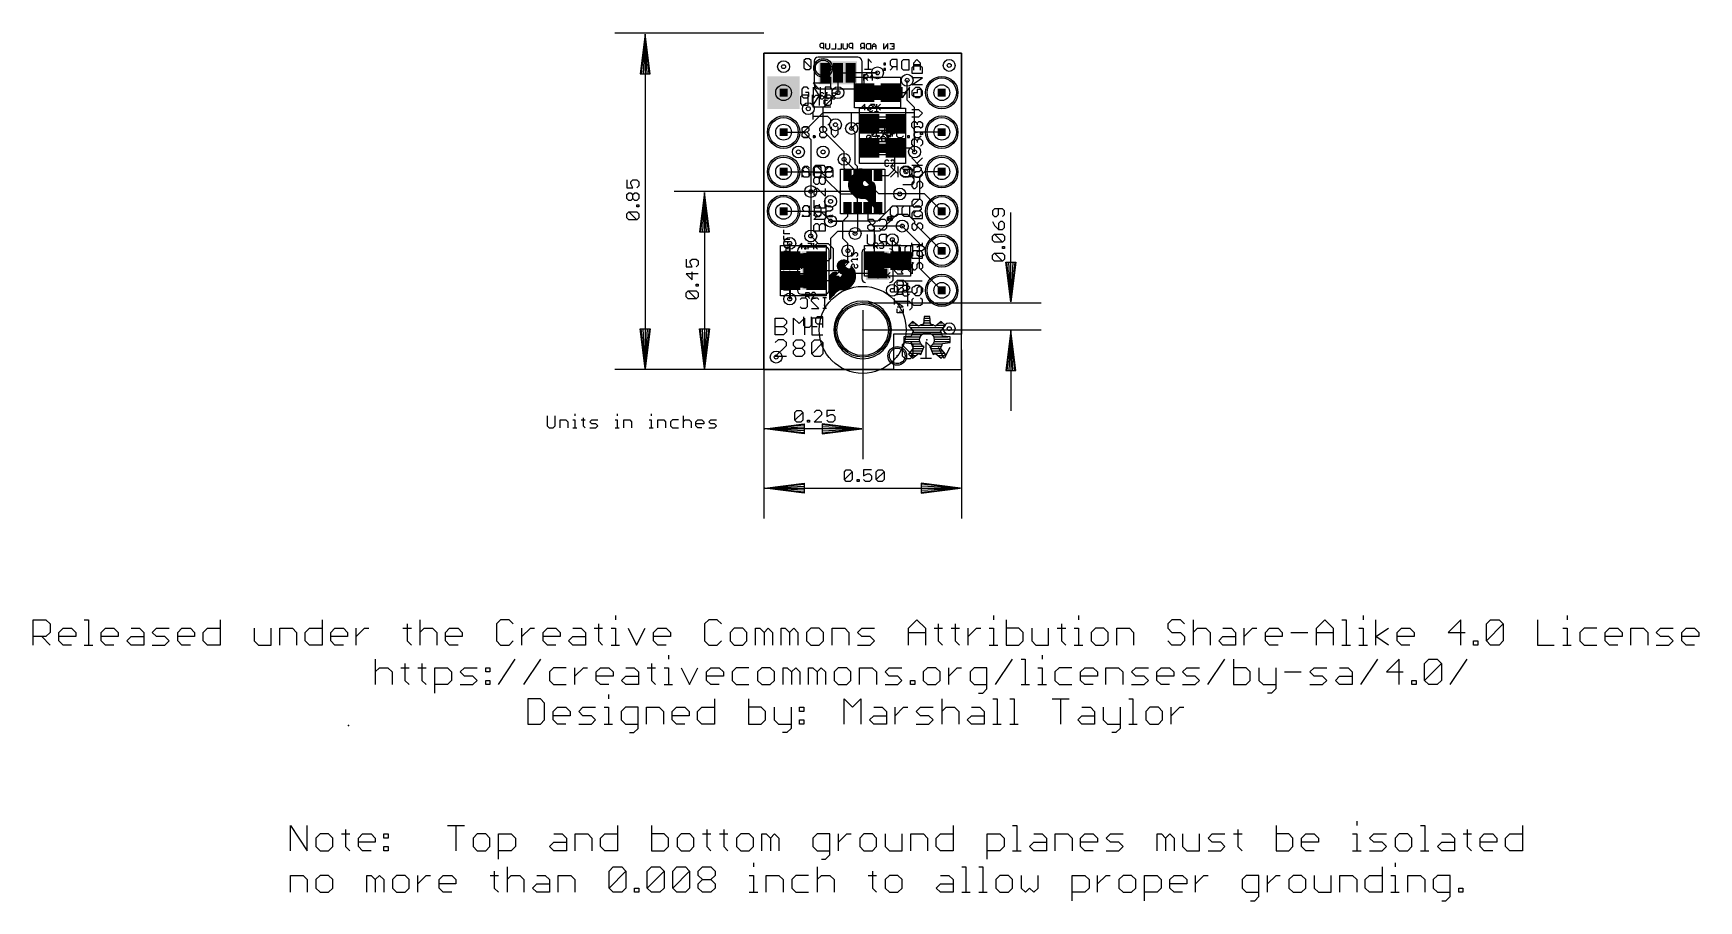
# Model space of a CAD drawing. Extents: x -47 to 60, y -34 to 22.
import ezdxf

# ---------------------------------------------------------------- set-up
doc = ezdxf.new("R2010")
doc.units = 0
for name, color, linetype in [('1', 12, 'CONTINUOUS'), ('16', 132, 'CONTINUOUS'), ('17', 110, 'CONTINUOUS'), ('18', 110, 'CONTINUOUS'), ('20', 53, 'CONTINUOUS'), ('21', 253, 'CONTINUOUS'), ('22', 53, 'CONTINUOUS'), ('23', 53, 'CONTINUOUS'), ('24', 53, 'CONTINUOUS'), ('25', 253, 'CONTINUOUS'), ('26', 253, 'CONTINUOUS'), ('27', 253, 'CONTINUOUS'), ('28', 253, 'CONTINUOUS'), ('29', 253, 'CONTINUOUS'), ('30', 253, 'CONTINUOUS'), ('31', 253, 'CONTINUOUS'), ('35', 253, 'CONTINUOUS'), ('39', 12, 'CONTINUOUS'), ('41', 12, 'CONTINUOUS'), ('42', 132, 'CONTINUOUS'), ('44', 253, 'CONTINUOUS'), ('47', 253, 'CONTINUOUS'), ('51', 253, 'CONTINUOUS')]:
    doc.layers.add(name, color=color, linetype=linetype)

# ---------------------------------------------------------------- blocks, each defined once
blk = doc.blocks.new('RECT')
blk.add_solid([(-0.5, -0.5), (0.5, -0.5), (-0.5, 0.5), (0.5, 0.5)])
blk = doc.blocks.new('PIE')
blk.add_circle((0, 0), 0.5)
blk = doc.blocks.new('SQUAREP')
blk.add_solid([(-0.5, -0.5), (0.5, -0.5), (-0.5, 0.5), (0.5, 0.5)])
blk = doc.blocks.new('ROUNDP')
blk.add_circle((0, 0), 0.5)
blk = doc.blocks.new('ROUNDV')
blk.add_circle((0, 0), 0.5)

msp = doc.modelspace()

# ---------------------------------------------------------------- linework, layer by layer
at = {"layer": '1'}
for p, q in [((12.7, 20.32), (0, 20.32)), ((0, 20.32), (0, 0)), ((12.7, 0), (12.7, 20.32)), ((6.4525, 18.835), (6.6675, 19.05)), ((6.4525, 17.78), (6.4525, 18.835)), ((6.6675, 19.05), (7.3025, 19.05)), ((9.2075, 17.9388), (9.2075, 18.5738)), ((3.81, 16.8275), (4.7625, 17.78)), ((8.1525, 17.78), (9.0488, 17.78)), ((9.0488, 17.78), (9.2075, 17.9388)), ((3.81, 15.3194), (3.81, 16.8275)), ((5.1594, 13.97), (3.81, 15.3194)), ((5.9531, 15.7956), (5.6356, 15.4781)), ((5.8738, 15.24), (5.6356, 15.4781)), ((5.8738, 13.1763), (5.8738, 15.24)), ((6.77, 15.7956), (5.9531, 15.7956)), ((6.8262, 14.2081), (8.4138, 15.7956)), ((8.4138, 15.7956), (8.5725, 15.7956)), ((5.1594, 13.4938), (5.1594, 13.97)), ((6.77, 14.2081), (6.8262, 14.2081)), ((8.47, 14.2081), (8.4138, 14.1519)), ((8.4138, 12.8588), (8.4138, 14.1519)), ((9.4456, 14.2081), (8.47, 14.2081)), ((9.6837, 13.97), (9.4456, 14.2081)), ((5.1594, 12.9381), (5.1594, 13.4938)), ((5.375, 12.7225), (5.1594, 12.9381)), ((6.025, 13.025), (5.8738, 13.1763)), ((6.025, 12.455), (6.025, 13.025)), ((8.01, 12.455), (8.4138, 12.8588)), ((1.27, 12.7), (3.6513, 12.7)), ((3.6513, 12.7), (3.9688, 12.3825)), ((3.9688, 12.3825), (3.9688, 12.2238)), ((3.9688, 12.2238), (4.9213, 11.2713)), ((5.375, 12.455), (5.375, 12.7225)), ((7.325, 12.455), (8.01, 12.455)), ((3.0163, 11.43), (3.0163, 8.5725)), ((4.9213, 11.2713), (5.715, 11.2713)), ((5.715, 11.2713), (6.025, 10.9612)), ((6.025, 10.405), (6.025, 10.9612)), ((10.3187, 11.2713), (8.7313, 11.2713)), ((11.43, 10.16), (10.3187, 11.2713)), ((5.375, 9.82), (5.08, 9.525)), ((5.375, 10.405), (5.375, 9.82)), ((6.025, 10.405), (6.025, 8.89)), ((6.675, 10.405), (6.675, 9.5638)), ((4.2862, 9.525), (5.08, 9.525)), ((4.2862, 8.4138), (4.7625, 8.89)), ((4.7625, 8.89), (5.7075, 8.89)), ((5.7075, 8.89), (5.8662, 8.7313)), ((6.025, 8.89), (5.8662, 8.7313)), ((6.675, 9.5638), (7.0313, 9.2075)), ((8.89, 9.2075), (7.0313, 9.2075)), ((7.0313, 9.2075), (7.0875, 9.1513)), ((7.0875, 9.1513), (7.0875, 6.985)), ((1.6669, 8.0962), (1.6669, 7.0081)), ((4.2862, 8.4138), (4.2862, 7.1438)), ((5.3975, 6.8262), (5.3975, 7.62)), ((8.7875, 7.8019), (8.255, 8.3344)), ((8.7875, 6.985), (8.7875, 7.8019)), ((1.6669, 7.0081), (1.69, 6.985)), ((4.1275, 6.985), (3.39, 6.985)), ((4.2862, 7.1438), (4.1275, 6.985)), ((4.2862, 5.715), (5.3975, 6.8262)), ((1.69, 5.715), (1.69, 4.5475)), ((3.39, 5.715), (4.2862, 5.715)), ((1.69, 4.5475), (1.6669, 4.5244)), ((0, 0), (12.7, 0))]:
    msp.add_line(p, q, dxfattribs=at)
at = {"layer": '16'}
for p, q in [((0, 20.32), (12.7, 20.32)), ((0, 0), (0, 20.32)), ((12.7, 20.32), (12.7, 2.2622)), ((4.7625, 19.05), (5.3975, 19.05)), ((4.7625, 19.05), (4.9213, 18.8912)), ((4.9213, 18.8912), (4.7625, 18.7325)), ((4.7625, 18.7325), (4.7625, 17.78)), ((7.3025, 19.05), (5.5753, 19.05)), ((9.2075, 17.3038), (9.2075, 18.5738)), ((9.6837, 16.8275), (9.2075, 17.3038)), ((2.54, 15.24), (3.81, 16.51)), ((3.81, 16.51), (5.6356, 16.51)), ((5.6356, 16.51), (9.6837, 16.51)), ((5.6356, 15.4781), (5.6356, 16.51)), ((9.6837, 16.51), (9.6837, 16.8275)), ((9.6837, 15.24), (9.6837, 16.51)), ((1.27, 15.24), (2.54, 15.24)), ((2.54, 15.24), (3.0163, 14.7637)), ((9.6837, 13.97), (9.6837, 15.24)), ((11.43, 15.24), (9.6837, 15.24)), ((3.0163, 14.7637), (3.0163, 11.43)), ((7.3819, 11.2713), (5.1594, 13.4938)), ((10.3187, 12.7), (10.0013, 12.3825)), ((10.0013, 12.3825), (10.0013, 10.9538)), ((11.43, 12.7), (10.3187, 12.7)), ((8.7313, 11.2713), (7.3819, 11.2713)), ((10.0013, 10.9538), (9.525, 10.4775)), ((1.27, 10.16), (3.6513, 10.16)), ((3.6513, 10.16), (4.2862, 9.525)), ((8.255, 10.4775), (7.3025, 9.525)), ((8.5328, 9.9616), (7.4613, 8.89)), ((9.525, 10.4775), (8.255, 10.4775)), ((9.2472, 9.9616), (8.5328, 9.9616)), ((9.2472, 9.9616), (9.6837, 9.525)), ((3.0163, 8.5725), (3.4925, 8.0962)), ((5.08, 9.525), (4.2862, 9.525)), ((7.3025, 9.525), (5.08, 9.525)), ((5.08, 8.4138), (5.08, 9.525)), ((6.025, 8.89), (5.8662, 8.7313)), ((7.4613, 8.89), (6.025, 8.89)), ((10.0013, 8.0962), (8.89, 9.2075)), ((9.6837, 9.525), (9.6837, 9.3663)), ((9.6837, 9.3663), (11.43, 7.62)), ((1.6669, 7.5406), (1.6669, 8.0962)), ((2.0447, 7.1628), (1.6669, 7.5406)), ((3.4925, 8.0962), (4.1275, 8.0962)), ((4.1275, 8.0962), (4.445, 7.7788)), ((4.445, 7.7788), (4.445, 6.35)), ((5.3975, 8.0962), (5.08, 8.4138)), ((5.3975, 7.62), (5.3975, 8.0962)), ((8.255, 7.3819), (8.255, 8.3344)), ((10.0013, 6.5088), (10.0013, 8.0962)), ((3.175, 7.1628), (2.0447, 7.1628)), ((3.175, 6.604), (3.175, 7.366)), ((7.3025, 7.1755), (8.0486, 7.1755)), ((7.3025, 7.0485), (7.3025, 6.2865)), ((8.0486, 7.1755), (8.255, 7.3819)), ((11.43, 5.08), (10.0013, 6.5088)), ((2.1241, 5.5372), (1.6669, 5.08)), ((3.175, 5.5372), (2.1241, 5.5372)), ((3.175, 6.35), (4.445, 6.35)), ((3.175, 5.334), (3.175, 6.096)), ((4.445, 6.35), (4.7625, 6.35)), ((4.7625, 6.35), (4.953, 6.1595)), ((7.3025, 6.1595), (4.953, 6.1595)), ((1.6669, 4.5244), (1.6669, 5.08)), ((12.7, 2.2622), (8.3344, 2.2622)), ((8.3344, 2.2622), (8.3344, 0)), ((9.0668, 1.7646), (8.8888, 1.5867)), ((8.8888, 1.5867), (8.8888, 0.8749)), ((9.6006, 0.8749), (8.8888, 1.5867)), ((9.4227, 1.7646), (9.0668, 1.7646)), ((9.6006, 1.5867), (9.4227, 1.7646)), ((9.6006, 0.8749), (9.6006, 1.5867)), ((10.77, 1.4087), (10.4141, 1.7646)), ((10.4141, 1.7646), (10.4141, 0.6969)), ((11.5835, 0.6969), (11.2276, 1.4087)), ((11.9394, 1.4087), (11.5835, 0.6969)), ((8.3344, 0), (0, 0)), ((8.8888, 0.8749), (9.0668, 0.6969)), ((9.0668, 0.6969), (9.4227, 0.6969)), ((9.4227, 0.6969), (9.6006, 0.8749)), ((10.77, 0.6969), (10.0582, 0.6969))]:
    msp.add_line(p, q, dxfattribs=at)
at = {"layer": '20'}
for p, q in [((12.7, 20.32), (0, 20.32)), ((0, 20.32), (0, 0)), ((12.7, 0), (12.7, 20.32)), ((0, 0), (12.7, 0))]:
    msp.add_line(p, q, dxfattribs=at)
msp.add_circle((6.35, 2.54), 1.651, dxfattribs=at)
at = {"layer": '21'}
for p, q in [((9.6134, 19.4804), (9.499, 19.366)), ((9.499, 19.366), (9.499, 19.0228)), ((10.071, 19.4804), (9.6134, 19.4804)), ((10.1854, 19.366), (10.071, 19.4804)), ((10.1854, 19.0228), (10.1854, 19.366)), ((9.499, 19.0228), (10.1854, 19.0228)), ((9.499, 18.2744), (10.1854, 18.732)), ((10.1854, 18.732), (9.499, 18.732)), ((10.1854, 18.2744), (9.499, 18.2744)), ((2.5591, 18.1235), (2.4447, 18.0091)), ((2.4447, 18.0091), (2.4447, 17.5515)), ((2.4447, 17.5515), (2.5591, 17.4371)), ((2.7879, 18.1235), (2.5591, 18.1235)), ((2.5591, 17.4371), (2.7879, 17.4371)), ((2.9023, 17.7803), (2.6735, 17.7803)), ((2.9023, 18.0091), (2.7879, 18.1235)), ((2.7879, 17.4371), (2.9023, 17.5515)), ((2.9023, 17.5515), (2.9023, 17.7803)), ((3.1932, 17.4371), (3.1932, 18.1235)), ((3.1932, 18.1235), (3.6508, 17.4371)), ((3.6508, 17.4371), (3.6508, 18.1235)), ((3.9416, 18.1235), (3.9416, 17.4371)), ((4.2848, 18.1235), (3.9416, 18.1235)), ((3.9416, 17.4371), (4.2848, 17.4371)), ((4.3992, 18.0091), (4.2848, 18.1235)), ((4.2848, 17.4371), (4.3992, 17.5515)), ((4.3992, 17.5515), (4.3992, 18.0091)), ((9.6134, 17.9836), (9.499, 17.8692)), ((9.499, 17.8692), (9.499, 17.6404)), ((9.499, 17.6404), (9.6134, 17.526)), ((9.6134, 17.526), (10.071, 17.526)), ((10.071, 17.9836), (9.8422, 17.9836)), ((9.8422, 17.9836), (9.8422, 17.7548)), ((10.1854, 17.8692), (10.071, 17.9836)), ((10.071, 17.526), (10.1854, 17.6404)), ((10.1854, 17.6404), (10.1854, 17.8692)), ((9.9566, 16.6796), (9.499, 16.6796)), ((9.499, 16.222), (9.9566, 16.222)), ((10.1854, 16.4508), (9.9566, 16.6796)), ((9.9566, 16.222), (10.1854, 16.4508)), ((2.4447, 15.4691), (2.5591, 15.5835)), ((2.5591, 14.8971), (2.4447, 15.0115)), ((2.5591, 15.5835), (2.7879, 15.5835)), ((2.7879, 15.2403), (2.6735, 15.2403)), ((2.7879, 15.5835), (2.9023, 15.4691)), ((2.9023, 15.3547), (2.7879, 15.2403)), ((2.7879, 15.2403), (2.9023, 15.1259)), ((2.9023, 15.0115), (2.7879, 14.8971)), ((2.9023, 15.4691), (2.9023, 15.3547)), ((2.9023, 15.1259), (2.9023, 15.0115)), ((3.1932, 14.8971), (3.1932, 15.0115)), ((3.1932, 15.0115), (3.3076, 15.0115)), ((3.3076, 15.0115), (3.3076, 14.8971)), ((3.5674, 15.4691), (3.6818, 15.5835)), ((3.6818, 14.8971), (3.5674, 15.0115)), ((3.6818, 15.5835), (3.9106, 15.5835)), ((3.9106, 15.2403), (3.7962, 15.2403)), ((3.9106, 15.5835), (4.025, 15.4691)), ((4.025, 15.3547), (3.9106, 15.2403)), ((3.9106, 15.2403), (4.025, 15.1259)), ((4.025, 15.0115), (3.9106, 14.8971)), ((4.025, 15.4691), (4.025, 15.3547)), ((4.025, 15.1259), (4.025, 15.0115)), ((4.3158, 15.5835), (4.3158, 15.1259)), ((4.3158, 15.1259), (4.5446, 14.8971)), ((4.5446, 14.8971), (4.7734, 15.1259)), ((4.7734, 15.1259), (4.7734, 15.5835)), ((7.62, 15.8261), (7.62, 15.7651)), ((9.499, 15.8168), (9.6134, 15.9312)), ((9.499, 15.588), (9.499, 15.8168)), ((9.6134, 15.4736), (9.499, 15.588)), ((9.6134, 15.9312), (9.7278, 15.9312)), ((9.7278, 15.9312), (9.8422, 15.8168)), ((9.8422, 15.8168), (9.9566, 15.9312)), ((9.8422, 15.8168), (9.8422, 15.7024)), ((9.9566, 15.9312), (10.071, 15.9312)), ((10.071, 15.9312), (10.1854, 15.8168)), ((10.1854, 15.588), (10.071, 15.4736)), ((10.071, 15.0994), (10.071, 15.2138)), ((10.071, 15.2138), (10.1854, 15.2138)), ((10.1854, 15.0994), (10.071, 15.0994)), ((10.1854, 15.8168), (10.1854, 15.588)), ((10.1854, 15.2138), (10.1854, 15.0994)), ((2.7879, 14.8971), (2.5591, 14.8971)), ((3.3076, 14.8971), (3.1932, 14.8971)), ((3.9106, 14.8971), (3.6818, 14.8971)), ((7.62, 14.1776), (7.62, 14.2386)), ((9.499, 14.6942), (9.6134, 14.8086)), ((9.499, 14.4654), (9.499, 14.6942)), ((9.6134, 14.351), (9.499, 14.4654)), ((9.6134, 14.8086), (9.7278, 14.8086)), ((9.7278, 14.8086), (9.8422, 14.6942)), ((9.8422, 14.6942), (9.9566, 14.8086)), ((9.8422, 14.6942), (9.8422, 14.5798)), ((9.9566, 14.8086), (10.071, 14.8086)), ((10.071, 14.8086), (10.1854, 14.6942)), ((10.1854, 14.4654), (10.071, 14.351)), ((10.1854, 14.6942), (10.1854, 14.4654)), ((2.5909, 13.0435), (2.4765, 12.9291)), ((2.4765, 12.9291), (2.4765, 12.8147)), ((2.8197, 13.0435), (2.5909, 13.0435)), ((2.9341, 12.9291), (2.8197, 13.0435)), ((3.2249, 13.0435), (3.2249, 12.3571)), ((3.5681, 13.0435), (3.2249, 13.0435)), ((3.6825, 12.9291), (3.5681, 13.0435)), ((3.6825, 12.4715), (3.6825, 12.9291)), ((3.9733, 12.8147), (4.2021, 13.0435)), ((4.2021, 13.0435), (4.4309, 12.8147)), ((4.9213, 10.0013), (4.9213, 12.8588)), ((4.9213, 12.8588), (7.7788, 12.8588)), ((7.7788, 12.8588), (7.7788, 10.0013)), ((9.9566, 13.1263), (9.499, 13.5839)), ((9.499, 13.1263), (10.1854, 13.1263)), ((9.6134, 12.8355), (9.499, 12.7211)), ((9.8422, 13.2407), (10.1854, 13.5839)), ((10.1854, 12.7211), (10.071, 12.8355)), ((2.4765, 12.8147), (2.5909, 12.7003)), ((2.5909, 12.3571), (2.4765, 12.4715)), ((2.5909, 12.7003), (2.8197, 12.7003)), ((2.8197, 12.3571), (2.5909, 12.3571)), ((2.8197, 12.7003), (2.9341, 12.5859)), ((2.9341, 12.4715), (2.8197, 12.3571)), ((2.9341, 12.5859), (2.9341, 12.4715)), ((3.2249, 12.3571), (3.5681, 12.3571)), ((3.5681, 12.3571), (3.6825, 12.4715)), ((3.9733, 12.3571), (3.9733, 12.8147)), ((3.9733, 12.7003), (4.4309, 12.7003)), ((4.4309, 12.8147), (4.4309, 12.3571)), ((9.499, 12.7211), (9.499, 12.4923)), ((9.499, 12.4923), (9.6134, 12.3779)), ((9.6134, 12.0871), (9.499, 11.9727)), ((9.499, 11.9727), (9.499, 11.7439)), ((9.6134, 12.3779), (10.071, 12.3779)), ((9.8422, 11.9727), (9.9566, 12.0871)), ((9.8422, 11.7439), (9.8422, 11.9727)), ((9.9566, 12.0871), (10.071, 12.0871)), ((10.071, 12.3779), (10.1854, 12.4923)), ((10.071, 12.0871), (10.1854, 11.9727)), ((10.1854, 12.4923), (10.1854, 12.7211)), ((10.1854, 11.9727), (10.1854, 11.7439)), ((9.499, 11.7439), (9.6134, 11.6295)), ((9.6134, 10.9079), (9.499, 10.7935)), ((9.499, 10.7935), (9.499, 10.5647)), ((9.6134, 11.6295), (9.7278, 11.6295)), ((10.071, 10.9079), (9.6134, 10.9079)), ((9.7278, 11.6295), (9.8422, 11.7439)), ((10.1854, 11.7439), (10.071, 11.6295)), ((10.1854, 10.7935), (10.071, 10.9079)), ((10.1854, 10.5647), (10.1854, 10.7935)), ((2.5909, 10.5035), (2.4765, 10.3891)), ((2.4765, 10.3891), (2.4765, 10.2747)), ((2.4765, 10.2747), (2.5909, 10.1603)), ((2.5909, 9.8171), (2.4765, 9.9315)), ((2.8197, 10.5035), (2.5909, 10.5035)), ((2.5909, 10.1603), (2.8197, 10.1603)), ((2.8197, 9.8171), (2.5909, 9.8171)), ((2.9341, 10.3891), (2.8197, 10.5035)), ((2.8197, 10.1603), (2.9341, 10.0459)), ((2.9341, 9.9315), (2.8197, 9.8171)), ((2.9341, 10.0459), (2.9341, 9.9315)), ((3.3393, 10.5035), (3.2249, 10.3891)), ((3.2249, 10.3891), (3.2249, 9.9315)), ((3.2249, 9.9315), (3.3393, 9.8171)), ((3.5681, 10.5035), (3.3393, 10.5035)), ((3.3393, 9.8171), (3.5681, 9.8171)), ((3.6825, 10.3891), (3.5681, 10.5035)), ((3.5681, 9.8171), (3.6825, 9.9315)), ((3.9733, 10.5035), (3.9733, 9.8171)), ((3.9733, 9.8171), (4.4309, 9.8171)), ((7.7788, 10.0013), (4.9213, 10.0013)), ((9.499, 10.5647), (9.6134, 10.4503)), ((9.6134, 10.1595), (9.499, 10.0451)), ((9.499, 10.0451), (9.499, 9.7019)), ((9.499, 9.7019), (10.1854, 9.7019)), ((9.6134, 10.4503), (10.071, 10.4503)), ((10.071, 10.1595), (9.6134, 10.1595)), ((10.071, 10.4503), (10.1854, 10.5647)), ((10.1854, 10.0451), (10.071, 10.1595)), ((10.1854, 9.7019), (10.1854, 10.0451)), ((9.6134, 9.4111), (9.499, 9.2967)), ((9.499, 9.2967), (9.499, 9.0679)), ((9.499, 9.0679), (9.6134, 8.9535)), ((9.6134, 8.9535), (9.7278, 8.9535)), ((9.7278, 8.9535), (9.8422, 9.0679)), ((9.8422, 9.2967), (9.9566, 9.4111)), ((9.8422, 9.0679), (9.8422, 9.2967)), ((9.9566, 9.4111), (10.071, 9.4111)), ((10.071, 9.4111), (10.1854, 9.2967)), ((10.1854, 9.0679), (10.071, 8.9535)), ((10.1854, 9.2967), (10.1854, 9.0679)), ((9.499, 7.8989), (9.499, 8.1277)), ((10.1854, 8.0133), (9.499, 8.0133)), ((9.6134, 7.6081), (9.499, 7.4937)), ((9.499, 7.4937), (9.499, 7.1505)), ((10.071, 7.6081), (9.6134, 7.6081)), ((10.1854, 7.4937), (10.071, 7.6081)), ((10.1854, 7.8989), (10.1854, 8.1277)), ((10.1854, 7.1505), (10.1854, 7.4937)), ((4.7394, 6.7875), (4.7094, 6.6975)), ((4.7094, 6.6975), (4.7094, 6.6175)), ((4.7094, 6.69), (5.1794, 6.69)), ((4.7094, 6.68), (5.1813, 6.68)), ((4.7094, 6.67), (5.1837, 6.67)), ((4.7094, 6.66), (5.1863, 6.66)), ((4.7094, 6.65), (5.1888, 6.65)), ((4.7094, 6.64), (5.1944, 6.64)), ((4.7094, 6.63), (5.201, 6.63)), ((4.7094, 6.62), (5.2077, 6.62)), ((4.7094, 6.6175), (4.7294, 6.5275)), ((4.7102, 6.7), (5.1794, 6.7)), ((4.711, 6.61), (5.2144, 6.61)), ((4.7133, 6.6), (5.221, 6.6)), ((4.7135, 6.71), (5.1794, 6.71)), ((4.7155, 6.59), (5.2277, 6.59)), ((4.7169, 6.72), (5.1794, 6.72)), ((4.7177, 6.58), (5.2369, 6.58)), ((4.7199, 6.57), (5.2469, 6.57)), ((4.7202, 6.73), (5.1794, 6.73)), ((4.7222, 6.56), (5.2569, 6.56)), ((4.7235, 6.74), (5.1794, 6.74)), ((4.7244, 6.55), (5.2669, 6.55)), ((4.7266, 6.54), (5.2769, 6.54)), ((4.7269, 6.75), (5.1802, 6.75)), ((4.7288, 6.53), (5.2869, 6.53)), ((4.7294, 6.5275), (4.7794, 6.4375)), ((4.7302, 6.76), (5.1835, 6.76)), ((4.7335, 6.77), (5.1869, 6.77)), ((4.7335, 6.52), (5.2994, 6.52)), ((4.7369, 6.78), (5.1906, 6.78)), ((4.7391, 6.51), (5.3127, 6.51)), ((4.7894, 6.8675), (4.7394, 6.7875)), ((4.7409, 6.79), (5.1956, 6.79)), ((4.7447, 6.5), (5.326, 6.5)), ((4.7472, 6.8), (5.201, 6.8)), ((4.7502, 6.49), (5.3406, 6.49)), ((4.7534, 6.81), (5.2077, 6.81)), ((4.7558, 6.48), (5.3556, 6.48)), ((4.7597, 6.82), (5.2144, 6.82)), ((4.7613, 6.47), (5.3744, 6.47)), ((4.7659, 6.83), (5.2227, 6.83)), ((4.7669, 6.46), (5.3944, 6.46)), ((4.7722, 6.84), (5.236, 6.84)), ((4.7724, 6.45), (5.4294, 6.45)), ((4.778, 6.44), (5.4694, 6.44)), ((4.7784, 6.85), (5.2494, 6.85)), ((4.7794, 6.4375), (4.8494, 6.3575)), ((4.7847, 6.86), (5.2644, 6.86)), ((4.7859, 6.43), (5.7796, 6.43)), ((4.8794, 6.9375), (4.7894, 6.8675)), ((4.7926, 6.87), (5.2844, 6.87)), ((4.7947, 6.42), (5.786, 6.42)), ((4.8054, 6.88), (5.3119, 6.88)), ((4.8183, 6.89), (5.3594, 6.89)), ((4.8312, 6.9), (5.466, 6.9)), ((4.844, 6.91), (5.4527, 6.91)), ((4.8569, 6.92), (5.4394, 6.92)), ((4.8697, 6.93), (5.4244, 6.93)), ((4.9894, 6.9975), (4.8794, 6.9375)), ((4.884, 6.94), (5.4044, 6.94)), ((4.9023, 6.95), (5.3844, 6.95)), ((4.9206, 6.96), (5.3644, 6.96)), ((4.939, 6.97), (5.3444, 6.97)), ((4.9573, 6.98), (5.3244, 6.98)), ((4.9756, 6.99), (5.3044, 6.99)), ((5.0994, 7.0175), (4.9894, 6.9975)), ((5.0031, 7), (5.2781, 7)), ((5.0581, 7.01), (5.2331, 7.01)), ((5.1994, 7.0175), (5.0994, 7.0175)), ((5.1794, 6.7475), (5.1894, 6.7775)), ((5.1794, 6.6875), (5.1794, 6.7475)), ((5.1894, 6.6475), (5.1794, 6.6875)), ((5.1894, 6.7775), (5.1994, 6.7975)), ((5.2294, 6.5875), (5.1894, 6.6475)), ((5.2894, 6.9975), (5.1994, 7.0175)), ((5.1994, 6.7975), (5.2194, 6.8275)), ((5.2194, 6.8275), (5.2594, 6.8575)), ((5.2894, 6.5275), (5.2294, 6.5875)), ((5.2594, 6.8575), (5.2994, 6.8775)), ((5.4294, 6.9275), (5.2894, 6.9975)), ((5.3294, 6.4975), (5.2894, 6.5275)), ((5.2994, 6.8775), (5.3494, 6.8875)), ((5.3594, 6.4775), (5.3294, 6.4975)), ((5.3494, 6.8875), (5.3894, 6.8975)), ((5.3994, 6.4575), (5.3594, 6.4775)), ((5.3894, 6.8975), (5.4494, 6.8975)), ((5.4794, 6.4375), (5.3994, 6.4575)), ((5.4694, 6.8975), (5.4294, 6.9275)), ((5.4494, 6.8975), (5.4694, 6.8875)), ((5.4644, 6.89), (5.4769, 6.89)), ((5.4794, 6.8875), (5.4694, 6.8975)), ((5.4694, 6.8875), (5.4794, 6.8875)), ((5.5094, 6.4375), (5.4794, 6.4375)), ((5.5394, 6.4475), (5.5094, 6.4375)), ((5.5169, 6.44), (5.7732, 6.44)), ((5.5694, 6.4775), (5.5394, 6.4475)), ((5.5419, 6.45), (5.7669, 6.45)), ((5.5519, 6.46), (5.7605, 6.46)), ((5.5619, 6.47), (5.7542, 6.47)), ((5.5794, 6.4975), (5.5694, 6.4775)), ((5.5706, 6.48), (5.7472, 6.48)), ((5.5756, 6.49), (5.7383, 6.49)), ((5.5894, 6.5275), (5.5794, 6.4975)), ((5.5802, 6.5), (5.7294, 6.5)), ((5.5835, 6.51), (5.7205, 6.51)), ((5.5869, 6.52), (5.7116, 6.52)), ((5.5894, 6.6175), (5.5894, 6.5275)), ((5.6694, 6.5675), (5.5894, 6.6175)), ((5.5894, 6.61), (5.6014, 6.61)), ((5.5894, 6.6), (5.6174, 6.6)), ((5.5894, 6.59), (5.6334, 6.59)), ((5.5894, 6.58), (5.6494, 6.58)), ((5.5894, 6.57), (5.6654, 6.57)), ((5.5894, 6.56), (5.676, 6.56)), ((5.5894, 6.55), (5.6849, 6.55)), ((5.5894, 6.54), (5.6938, 6.54)), ((5.5894, 6.53), (5.7027, 6.53)), ((5.7494, 6.4775), (5.6694, 6.5675)), ((5.8194, 6.3675), (5.7494, 6.4775)), ((9.499, 7.1505), (10.1854, 7.1505)), ((9.6134, 6.8597), (9.499, 6.7453)), ((9.499, 6.7453), (9.499, 6.5165)), ((9.499, 6.5165), (9.6134, 6.4021)), ((9.7278, 6.4021), (9.8422, 6.5165)), ((9.8422, 6.7453), (9.9566, 6.8597)), ((9.8422, 6.5165), (9.8422, 6.7453)), ((9.9566, 6.8597), (10.071, 6.8597)), ((10.071, 6.8597), (10.1854, 6.7453)), ((10.1854, 6.5165), (10.071, 6.4021)), ((10.1854, 6.7453), (10.1854, 6.5165)), ((4.2194, 5.9375), (4.2094, 5.8575)), ((4.2094, 5.8575), (4.2094, 4.4875)), ((4.2094, 5.85), (5.8795, 5.85)), ((4.2094, 5.84), (5.8769, 5.84)), ((4.2094, 5.83), (5.8742, 5.83)), ((4.2094, 5.82), (5.8716, 5.82)), ((4.2094, 5.81), (5.869, 5.81)), ((4.2094, 5.8), (5.8663, 5.8)), ((4.2094, 5.79), (5.8637, 5.79)), ((4.2094, 5.78), (5.8611, 5.78)), ((4.2094, 5.77), (5.8585, 5.77)), ((4.2094, 5.76), (5.8558, 5.76)), ((4.2094, 5.75), (5.8532, 5.75)), ((4.2094, 5.74), (5.8506, 5.74)), ((4.2094, 5.73), (5.8479, 5.73)), ((4.2094, 5.72), (5.8453, 5.72)), ((4.2094, 5.71), (5.8427, 5.71)), ((4.2094, 5.7), (5.84, 5.7)), ((4.2094, 5.69), (5.8352, 5.69)), ((4.2094, 5.68), (5.8296, 5.68)), ((4.2094, 5.67), (5.8241, 5.67)), ((4.2094, 5.66), (5.8185, 5.66)), ((4.2094, 5.65), (5.813, 5.65)), ((4.2094, 5.64), (5.8074, 5.64)), ((4.2094, 5.63), (5.8019, 5.63)), ((4.2094, 5.62), (5.7963, 5.62)), ((4.2094, 5.61), (5.7908, 5.61)), ((4.2094, 5.6), (5.7852, 5.6)), ((4.2094, 5.59), (5.7797, 5.59)), ((4.2094, 5.58), (5.7741, 5.58)), ((4.2094, 5.57), (5.7685, 5.57)), ((4.2094, 5.56), (5.763, 5.56)), ((4.2094, 5.55), (5.7574, 5.55)), ((4.2094, 5.54), (5.7519, 5.54)), ((4.2094, 5.53), (5.7463, 5.53)), ((4.2094, 5.52), (5.7408, 5.52)), ((4.2094, 5.51), (5.7335, 5.51)), ((4.2094, 5.5), (5.7258, 5.5)), ((4.2094, 5.49), (5.718, 5.49)), ((4.2094, 5.48), (5.7102, 5.48)), ((4.2094, 5.47), (5.7024, 5.47)), ((4.2094, 5.46), (5.6947, 5.46)), ((4.2094, 5.45), (5.6869, 5.45)), ((4.2094, 5.44), (5.6791, 5.44)), ((4.2094, 5.43), (5.6713, 5.43)), ((4.2094, 5.42), (5.6619, 5.42)), ((4.2094, 5.41), (5.6519, 5.41)), ((4.2094, 5.4), (5.6419, 5.4)), ((4.2094, 5.39), (5.6319, 5.39)), ((4.2094, 5.38), (5.6219, 5.38)), ((4.2094, 5.37), (5.6119, 5.37)), ((4.2094, 5.36), (5.6019, 5.36)), ((4.2094, 5.35), (5.5919, 5.35)), ((4.2097, 5.86), (5.8821, 5.86)), ((4.2109, 5.87), (5.8848, 5.87)), ((4.2122, 5.88), (4.7369, 5.88)), ((4.2134, 5.89), (4.6931, 5.89)), ((4.2147, 5.9), (4.6681, 5.9)), ((4.2159, 5.91), (4.6469, 5.91)), ((4.2172, 5.92), (4.6369, 5.92)), ((4.2184, 5.93), (4.6269, 5.93)), ((4.2394, 6.0075), (4.2194, 5.9375)), ((4.2201, 5.94), (4.6169, 5.94)), ((4.2229, 5.95), (4.6069, 5.95)), ((4.2258, 5.96), (4.5969, 5.96)), ((4.2287, 5.97), (4.5877, 5.97)), ((4.2315, 5.98), (4.581, 5.98)), ((4.2344, 5.99), (4.5744, 5.99)), ((4.2372, 6), (4.5685, 6)), ((4.2994, 6.1075), (4.2394, 6.0075)), ((4.2409, 6.01), (4.5652, 6.01)), ((4.2469, 6.02), (4.5619, 6.02)), ((4.2529, 6.03), (4.5594, 6.03)), ((4.2589, 6.04), (4.5594, 6.04)), ((4.2649, 6.05), (4.5594, 6.05)), ((4.2709, 6.06), (4.5594, 6.06)), ((4.2769, 6.07), (4.5602, 6.07)), ((4.2829, 6.08), (4.5635, 6.08)), ((4.2889, 6.09), (4.5669, 6.09)), ((4.2949, 6.1), (4.5719, 6.1)), ((4.3494, 6.1475), (4.2994, 6.1075)), ((4.3025, 6.11), (4.5819, 6.11)), ((4.315, 6.12), (4.5919, 6.12)), ((4.3275, 6.13), (4.6019, 6.13)), ((4.34, 6.14), (4.6119, 6.14)), ((4.3894, 6.1775), (4.3494, 6.1475)), ((4.3527, 6.15), (4.6219, 6.15)), ((4.366, 6.16), (4.6369, 6.16)), ((4.3794, 6.17), (4.6644, 6.17)), ((4.4394, 6.1975), (4.3894, 6.1775)), ((4.3956, 6.18), (4.6844, 6.18)), ((4.4206, 6.19), (4.7019, 6.19)), ((4.4894, 6.2075), (4.4394, 6.1975)), ((4.4519, 6.2), (4.7044, 6.2)), ((4.5494, 6.2175), (4.4894, 6.2075)), ((4.5044, 6.21), (4.6844, 6.21)), ((4.6694, 6.2175), (4.5494, 6.2175)), ((4.5594, 6.0675), (4.5694, 6.0975)), ((4.5594, 6.0275), (4.5594, 6.0675)), ((4.5694, 5.9975), (4.5594, 6.0275)), ((4.5694, 6.0975), (4.6294, 6.1575)), ((4.5894, 5.9675), (4.5694, 5.9975)), ((4.6494, 5.9075), (4.5894, 5.9675)), ((4.6294, 6.1575), (4.6594, 6.1675)), ((4.6994, 5.8875), (4.6494, 5.9075)), ((4.6594, 6.1675), (4.6994, 6.1875)), ((4.7094, 6.1975), (4.6694, 6.2175)), ((4.6994, 6.1875), (4.7094, 6.1975)), ((4.7494, 5.8775), (4.6994, 5.8875)), ((4.8294, 5.8775), (4.7494, 5.8775)), ((4.8034, 6.41), (5.7923, 6.41)), ((4.8122, 6.4), (5.7987, 6.4)), ((4.8209, 6.39), (5.8051, 6.39)), ((4.9094, 5.8975), (4.8294, 5.8775)), ((4.8297, 6.38), (5.8114, 6.38)), ((4.8384, 6.37), (5.8178, 6.37)), ((4.8394, 5.88), (5.8874, 5.88)), ((4.8472, 6.36), (5.8219, 6.36)), ((4.8494, 6.3575), (4.9294, 6.2675)), ((4.856, 6.35), (5.8252, 6.35)), ((4.8649, 6.34), (5.8285, 6.34)), ((4.8738, 6.33), (5.8319, 6.33)), ((4.8794, 5.89), (5.8895, 5.89)), ((4.8827, 6.32), (5.8352, 6.32)), ((4.8916, 6.31), (5.8385, 6.31)), ((4.9005, 6.3), (5.8419, 6.3)), ((4.9094, 6.29), (5.8452, 6.29)), ((4.9694, 5.9375), (4.9094, 5.8975)), ((4.9131, 5.9), (5.8901, 5.9)), ((4.9183, 6.28), (5.8485, 6.28)), ((4.9272, 6.27), (5.8519, 6.27)), ((4.9281, 5.91), (5.8907, 5.91)), ((4.9294, 6.2675), (4.9994, 6.1975)), ((4.9369, 6.26), (5.8552, 6.26)), ((4.9431, 5.92), (5.8913, 5.92)), ((4.9469, 6.25), (5.8585, 6.25)), ((4.9569, 6.24), (5.8619, 6.24)), ((4.9581, 5.93), (5.8919, 5.93)), ((4.9669, 6.23), (5.8652, 6.23)), ((5.0094, 5.9875), (4.9694, 5.9375)), ((4.9714, 5.94), (5.8925, 5.94)), ((4.9769, 6.22), (5.8685, 6.22)), ((4.9794, 5.95), (5.8931, 5.95)), ((4.9869, 6.21), (5.8708, 6.21)), ((4.9874, 5.96), (5.8936, 5.96)), ((4.9954, 5.97), (5.8942, 5.97)), ((4.9969, 6.2), (5.8727, 6.2)), ((4.9994, 6.1975), (5.0294, 6.1175)), ((5.0022, 6.19), (5.8745, 6.19)), ((5.0034, 5.98), (5.8948, 5.98)), ((5.0059, 6.18), (5.8764, 6.18)), ((5.0294, 6.0475), (5.0094, 5.9875)), ((5.0097, 6.17), (5.8783, 6.17)), ((5.0102, 5.99), (5.8954, 5.99)), ((5.0134, 6.16), (5.8802, 6.16)), ((5.0135, 6), (5.896, 6)), ((5.0169, 6.01), (5.8966, 6.01)), ((5.0172, 6.15), (5.882, 6.15)), ((5.0202, 6.02), (5.8972, 6.02)), ((5.0209, 6.14), (5.8839, 6.14)), ((5.0235, 6.03), (5.8978, 6.03)), ((5.0247, 6.13), (5.8858, 6.13)), ((5.0269, 6.04), (5.8983, 6.04)), ((5.0284, 6.12), (5.8877, 6.12)), ((5.0294, 6.1175), (5.0294, 6.0475)), ((5.0294, 6.11), (5.8895, 6.11)), ((5.0294, 6.1), (5.8914, 6.1)), ((5.0294, 6.09), (5.8933, 6.09)), ((5.0294, 6.08), (5.8952, 6.08)), ((5.0294, 6.07), (5.897, 6.07)), ((5.0294, 6.06), (5.8989, 6.06)), ((5.0294, 6.05), (5.8989, 6.05)), ((5.5894, 5.3475), (5.6694, 5.4275)), ((5.6694, 5.4275), (5.7394, 5.5175)), ((5.7394, 5.5175), (5.8394, 5.6975)), ((5.8694, 6.2175), (5.8194, 6.3675)), ((5.8394, 5.6975), (5.8894, 5.8875)), ((5.8994, 6.0575), (5.8694, 6.2175)), ((5.8894, 5.8875), (5.8994, 6.0575)), ((9.2456, 4.0594), (9.2456, 5.5563)), ((9.6134, 6.4021), (9.7278, 6.4021)), ((4.2094, 5.34), (5.5808, 5.34)), ((4.2094, 5.33), (5.5694, 5.33)), ((4.2094, 5.32), (5.5579, 5.32)), ((4.2094, 5.31), (5.5465, 5.31)), ((4.2094, 5.3), (5.5351, 5.3)), ((4.2094, 5.29), (5.5237, 5.29)), ((4.2094, 5.28), (5.5122, 5.28)), ((4.2094, 5.27), (5.4969, 5.27)), ((4.2094, 5.26), (5.4802, 5.26)), ((4.2094, 5.25), (5.4635, 5.25)), ((4.2094, 5.24), (5.4469, 5.24)), ((4.2094, 5.23), (5.4302, 5.23)), ((4.2094, 5.22), (5.4135, 5.22)), ((4.2094, 5.21), (5.3906, 5.21)), ((4.2094, 5.2), (5.3656, 5.2)), ((4.2094, 5.19), (5.3406, 5.19)), ((4.2094, 5.18), (5.3156, 5.18)), ((4.2094, 5.17), (5.2819, 5.17)), ((4.2094, 5.16), (5.2452, 5.16)), ((4.2094, 5.15), (5.2085, 5.15)), ((4.2094, 5.14), (5.1544, 5.14)), ((4.2094, 5.13), (5.0944, 5.13)), ((4.2094, 5.12), (4.8444, 5.12)), ((4.2094, 5.11), (4.8169, 5.11)), ((4.2094, 5.1), (4.8002, 5.1)), ((4.2094, 5.09), (4.7835, 5.09)), ((4.2094, 5.08), (4.7669, 5.08)), ((4.2094, 5.07), (4.7502, 5.07)), ((4.2094, 5.06), (4.7335, 5.06)), ((4.2094, 5.05), (4.7219, 5.05)), ((4.2094, 5.04), (4.7119, 5.04)), ((4.2094, 5.03), (4.7019, 5.03)), ((4.2094, 5.02), (4.6919, 5.02)), ((4.2094, 5.01), (4.6819, 5.01)), ((4.2094, 5), (4.6719, 5)), ((4.2094, 4.99), (4.6619, 4.99)), ((4.2094, 4.98), (4.6519, 4.98)), ((4.2094, 4.97), (4.6419, 4.97)), ((4.2094, 4.96), (4.6319, 4.96)), ((4.2094, 4.95), (4.6229, 4.95)), ((4.2094, 4.94), (4.6144, 4.94)), ((4.2094, 4.93), (4.6058, 4.93)), ((4.2094, 4.92), (4.5972, 4.92)), ((4.2094, 4.91), (4.5887, 4.91)), ((4.2094, 4.9), (4.5801, 4.9)), ((4.2094, 4.89), (4.5715, 4.89)), ((4.2094, 4.88), (4.5629, 4.88)), ((4.2094, 4.87), (4.5544, 4.87)), ((4.2094, 4.86), (4.5458, 4.86)), ((4.2094, 4.85), (4.5372, 4.85)), ((4.2094, 4.84), (4.5287, 4.84)), ((4.2094, 4.83), (4.5201, 4.83)), ((4.2094, 4.82), (4.5115, 4.82)), ((4.2094, 4.81), (4.5019, 4.81)), ((4.2094, 4.8), (4.4919, 4.8)), ((4.2094, 4.79), (4.4819, 4.79)), ((4.2094, 4.78), (4.4719, 4.78)), ((4.2094, 4.77), (4.4619, 4.77)), ((4.2094, 4.76), (4.4519, 4.76)), ((4.2094, 4.75), (4.4419, 4.75)), ((4.2094, 4.74), (4.4319, 4.74)), ((4.2094, 4.73), (4.4219, 4.73)), ((4.2094, 4.72), (4.4119, 4.72)), ((4.2094, 4.71), (4.4019, 4.71)), ((4.2094, 4.7), (4.3919, 4.7)), ((4.2094, 4.69), (4.3831, 4.69)), ((4.2094, 4.68), (4.3748, 4.68)), ((4.2094, 4.67), (4.3665, 4.67)), ((4.2094, 4.66), (4.3581, 4.66)), ((4.2094, 4.65), (4.3498, 4.65)), ((4.2094, 4.64), (4.3415, 4.64)), ((4.2094, 4.63), (4.3319, 4.63)), ((4.2094, 4.62), (4.3219, 4.62)), ((4.2094, 4.61), (4.3119, 4.61)), ((4.2094, 4.6), (4.3019, 4.6)), ((4.2094, 4.59), (4.2919, 4.59)), ((4.2094, 4.58), (4.2849, 4.58)), ((4.2094, 4.57), (4.2789, 4.57)), ((4.2094, 4.56), (4.2729, 4.56)), ((4.2094, 4.55), (4.2669, 4.55)), ((4.2094, 4.54), (4.2609, 4.54)), ((4.2094, 4.4875), (4.2594, 4.5375)), ((4.2094, 4.53), (4.2519, 4.53)), ((4.2094, 4.52), (4.2419, 4.52)), ((4.2094, 4.51), (4.2319, 4.51)), ((4.2094, 4.5), (4.2219, 4.5)), ((4.2094, 4.49), (4.2119, 4.49)), ((4.2594, 4.5375), (4.2894, 4.5875)), ((4.2894, 4.5875), (4.3394, 4.6375)), ((4.3394, 4.6375), (4.3894, 4.6975)), ((4.3894, 4.6975), (4.5094, 4.8175)), ((4.5094, 4.8175), (4.6294, 4.9575)), ((4.6294, 4.9575), (4.7294, 5.0575)), ((4.7294, 5.0575), (4.8294, 5.1175)), ((4.8294, 5.1175), (4.8894, 5.1275)), ((4.8894, 5.1275), (5.0794, 5.1275)), ((5.0794, 5.1275), (5.1994, 5.1475)), ((5.1994, 5.1475), (5.3094, 5.1775)), ((5.3094, 5.1775), (5.4094, 5.2175)), ((5.4094, 5.2175), (5.5094, 5.2775)), ((5.5094, 5.2775), (5.5894, 5.3475)), ((9.6134, 5.3289), (9.499, 5.2145)), ((9.499, 5.2145), (9.499, 4.9857)), ((9.499, 4.9857), (9.6134, 4.8713)), ((9.6134, 4.5805), (9.499, 4.4661)), ((9.499, 4.4661), (9.499, 4.2373)), ((9.6134, 4.8713), (9.7278, 4.8713)), ((9.7278, 4.8713), (9.8422, 4.9857)), ((9.8422, 5.2145), (9.9566, 5.3289)), ((9.8422, 4.9857), (9.8422, 5.2145)), ((9.9566, 5.3289), (10.071, 5.3289)), ((10.071, 5.3289), (10.1854, 5.2145)), ((10.1854, 4.9857), (10.071, 4.8713)), ((10.1854, 4.4661), (10.071, 4.5805)), ((10.1854, 5.2145), (10.1854, 4.9857)), ((10.1854, 4.2373), (10.1854, 4.4661)), ((0.7366, 2.2288), (0.7366, 3.2966)), ((0.7366, 3.2966), (1.2705, 3.2966)), ((1.2705, 3.2966), (1.4484, 3.1186)), ((1.906, 2.2288), (1.906, 3.2966)), ((1.906, 3.2966), (2.2619, 2.9407)), ((2.2619, 2.9407), (2.6178, 3.2966)), ((2.6178, 3.2966), (2.6178, 2.2288)), ((3.7872, 3.2966), (3.0754, 3.2966)), ((3.0754, 3.2966), (3.0754, 2.2288)), ((9.499, 4.2373), (9.6134, 4.1229)), ((9.6134, 4.1229), (10.071, 4.1229)), ((10.071, 4.1229), (10.1854, 4.2373)), ((10.2947, 3.3938), (10.2455, 2.9099)), ((10.2852, 3.3), (10.6698, 3.3)), ((10.6603, 3.3938), (10.2947, 3.3938)), ((10.7095, 2.9099), (10.6603, 3.3938)), ((0.7366, 2.7627), (1.2705, 2.7627)), ((1.2705, 2.2288), (0.7366, 2.2288)), ((1.4484, 2.9407), (1.2705, 2.7627)), ((1.2705, 2.7627), (1.4484, 2.5848)), ((1.4484, 2.4068), (1.2705, 2.2288)), ((1.4484, 3.1186), (1.4484, 2.9407)), ((1.4484, 2.5848), (1.4484, 2.4068)), ((3.0754, 2.7627), (3.4313, 2.7627)), ((3.0754, 2.2288), (3.7872, 2.2288)), ((9.554, 3.087), (9.2955, 2.8285)), ((9.2955, 2.8285), (9.6029, 2.4515)), ((9.317, 2.85), (9.8447, 2.85)), ((9.4003, 2.7), (11.5547, 2.7)), ((9.467, 3), (9.6607, 3)), ((9.5247, 2.2997), (9.4726, 2.137)), ((9.5088, 2.25), (10.1652, 2.25)), ((9.5226, 2.55), (11.4324, 2.55)), ((9.6029, 2.4515), (9.5247, 2.2997)), ((9.931, 2.7796), (9.554, 3.087)), ((9.5764, 2.4), (11.3786, 2.4)), ((10.0828, 2.8578), (9.931, 2.7796)), ((10.0617, 2.1214), (10.1251, 2.214)), ((10.0677, 2.85), (10.8873, 2.85)), ((10.2455, 2.9099), (10.0828, 2.8578)), ((10.1251, 2.214), (10.2086, 2.2889)), ((10.2086, 2.2889), (10.3076, 2.3418)), ((10.2547, 3), (10.7003, 3)), ((10.2699, 3.15), (10.6851, 3.15)), ((10.3076, 2.3418), (10.4163, 2.3696)), ((10.4163, 2.3696), (10.5285, 2.3708)), ((10.5285, 2.3708), (10.6377, 2.3454)), ((10.6377, 2.3454), (10.7378, 2.2946)), ((10.8722, 2.8578), (10.7095, 2.9099)), ((10.7378, 2.2946), (10.823, 2.2216)), ((10.7899, 2.25), (11.4462, 2.25)), ((10.823, 2.2216), (10.8884, 2.1304)), ((11.024, 2.7796), (10.8722, 2.8578)), ((11.401, 3.087), (11.024, 2.7796)), ((11.1103, 2.85), (11.638, 2.85)), ((11.2943, 3), (11.488, 3)), ((11.3521, 2.4515), (11.6595, 2.8285)), ((11.4303, 2.2997), (11.3521, 2.4515)), ((11.6595, 2.8285), (11.401, 3.087)), ((11.4824, 2.137), (11.4303, 2.2997)), ((0.9146, 1.8996), (0.7366, 1.7216)), ((0.7366, 0.8319), (1.4484, 1.5437)), ((1.2705, 1.8996), (0.9146, 1.8996)), ((1.4484, 1.7216), (1.2705, 1.8996)), ((1.4484, 1.5437), (1.4484, 1.7216)), ((1.906, 1.7216), (2.0839, 1.8996)), ((1.906, 1.5437), (1.906, 1.7216)), ((2.0839, 1.3657), (1.906, 1.5437)), ((1.906, 1.1878), (2.0839, 1.3657)), ((1.906, 1.0098), (1.906, 1.1878)), ((2.0839, 1.8996), (2.4399, 1.8996)), ((2.0839, 1.3657), (2.4399, 1.3657)), ((2.4399, 1.8996), (2.6178, 1.7216)), ((2.6178, 1.5437), (2.4399, 1.3657)), ((2.4399, 1.3657), (2.6178, 1.1878)), ((2.6178, 1.7216), (2.6178, 1.5437)), ((2.6178, 1.1878), (2.6178, 1.0098)), ((3.0754, 1.7216), (3.2533, 1.8996)), ((3.0754, 1.0098), (3.0754, 1.7216)), ((3.0754, 1.0098), (3.7872, 1.7216)), ((3.2533, 1.8996), (3.6093, 1.8996)), ((3.6093, 1.8996), (3.7872, 1.7216)), ((3.7872, 1.7216), (3.7872, 1.0098)), ((9.4726, 2.137), (8.9887, 2.0878)), ((8.9887, 2.0878), (8.9887, 1.7222)), ((8.9887, 1.95), (10.0141, 1.95)), ((8.9887, 1.8), (10.0211, 1.8)), ((8.9887, 1.7222), (9.4726, 1.673)), ((9.1087, 2.1), (10.0536, 2.1)), ((9.6029, 1.3585), (9.2955, 0.9815)), ((9.4726, 1.673), (9.5247, 1.5103)), ((9.4737, 1.2), (10.1855, 1.2)), ((9.48, 1.65), (10.088, 1.65)), ((9.5247, 1.5103), (9.6029, 1.3585)), ((9.53, 1.5), (10.2479, 1.5)), ((9.596, 1.35), (10.2476, 1.35)), ((10.0087, 1.905), (10.0222, 2.0164)), ((10.0216, 1.7956), (10.0087, 1.905)), ((10.0598, 1.6922), (10.0216, 1.7956)), ((10.0222, 2.0164), (10.0617, 2.1214)), ((10.121, 1.6005), (10.0598, 1.6922)), ((10.0828, 0.9522), (10.2981, 1.4719)), ((10.2019, 1.5257), (10.121, 1.6005)), ((10.2981, 1.4719), (10.2019, 1.5257)), ((10.7547, 1.527), (10.6569, 1.4719)), ((10.6569, 1.4719), (10.8722, 0.9522)), ((10.7068, 1.5), (11.425, 1.5)), ((10.7074, 1.35), (11.359, 1.35)), ((10.8365, 1.6037), (10.7547, 1.527)), ((10.7695, 1.2), (11.4813, 1.2)), ((10.8978, 1.6977), (10.8365, 1.6037)), ((10.8668, 1.65), (11.475, 1.65)), ((10.8884, 2.1304), (10.9302, 2.0263)), ((10.9351, 1.8035), (10.8978, 1.6977)), ((10.9005, 2.1), (11.8463, 2.1)), ((10.9302, 2.0263), (10.946, 1.9152)), ((10.9338, 1.8), (11.9663, 1.8)), ((10.946, 1.9152), (10.9351, 1.8035)), ((10.9411, 1.95), (11.9663, 1.95)), ((11.3521, 1.3585), (11.4303, 1.5103)), ((11.6595, 0.9815), (11.3521, 1.3585)), ((11.4303, 1.5103), (11.4824, 1.673)), ((11.9663, 2.0878), (11.4824, 2.137)), ((11.4824, 1.673), (11.9663, 1.7222)), ((11.9663, 1.7222), (11.9663, 2.0878)), ((1.4484, 0.8319), (0.7366, 0.8319)), ((2.0839, 0.8319), (1.906, 1.0098)), ((2.4399, 0.8319), (2.0839, 0.8319)), ((2.6178, 1.0098), (2.4399, 0.8319)), ((3.2533, 0.8319), (3.0754, 1.0098)), ((3.6093, 0.8319), (3.2533, 0.8319)), ((3.7872, 1.0098), (3.6093, 0.8319)), ((9.2955, 0.9815), (9.554, 0.723)), ((9.3514, 1.05), (10.1233, 1.05)), ((9.377, 0.9), (9.7711, 0.9)), ((9.527, 0.75), (9.5871, 0.75)), ((9.554, 0.723), (9.931, 1.0304)), ((9.931, 1.0304), (10.0828, 0.9522)), ((10.8317, 1.05), (11.6036, 1.05)), ((10.8722, 0.9522), (11.024, 1.0304)), ((11.024, 1.0304), (11.401, 0.723)), ((11.1839, 0.9), (11.578, 0.9)), ((11.3679, 0.75), (11.428, 0.75)), ((11.401, 0.723), (11.6595, 0.9815))]:
    msp.add_line(p, q, dxfattribs=at)
for radius in [0.1588, 0.0794, 0.0381]:
    msp.add_circle((8.0962, 9.6837), radius, dxfattribs=at)
at = {"layer": '22'}
for p, q in [((2.6889, 19.9491), (2.5745, 19.8347)), ((2.5745, 19.8347), (2.5745, 19.3771)), ((3.0321, 19.3771), (2.5745, 19.8347)), ((2.5745, 19.3771), (2.6889, 19.2627)), ((2.9177, 19.9491), (2.6889, 19.9491)), ((2.6889, 19.2627), (2.9177, 19.2627)), ((3.0321, 19.8347), (2.9177, 19.9491)), ((2.9177, 19.2627), (3.0321, 19.3771)), ((3.0321, 19.3771), (3.0321, 19.8347)), ((3.2385, 19.812), (3.2385, 18.288)), ((6.0325, 20.066), (3.4925, 20.066)), ((6.2865, 19.812), (6.2865, 18.288)), ((6.9215, 19.2627), (6.4639, 19.2627)), ((6.9215, 19.7203), (6.6927, 19.9491)), ((6.6927, 19.9491), (6.6927, 19.2627)), ((7.8195, 19.6806), (7.7051, 19.6806)), ((7.7051, 19.6806), (7.7051, 19.5662)), ((7.7051, 19.5662), (7.8195, 19.5662)), ((7.8195, 19.3374), (7.7051, 19.3374)), ((7.7051, 19.3374), (7.7051, 19.223)), ((7.8195, 19.5662), (7.8195, 19.6806)), ((7.8195, 19.223), (7.8195, 19.3374)), ((8.2247, 19.9094), (8.1103, 19.795)), ((8.1103, 19.795), (8.1103, 19.5662)), ((8.1103, 19.5662), (8.2247, 19.4518)), ((8.3391, 19.4518), (8.1103, 19.223)), ((8.5679, 19.9094), (8.2247, 19.9094)), ((8.2247, 19.4518), (8.5679, 19.4518)), ((8.5679, 19.223), (8.5679, 19.9094)), ((8.8587, 19.795), (8.9731, 19.9094)), ((8.8587, 19.3374), (8.8587, 19.795)), ((8.9731, 19.223), (8.8587, 19.3374)), ((8.9731, 19.9094), (9.3163, 19.9094)), ((9.3163, 19.9094), (9.3163, 19.223)), ((9.836, 19.9094), (9.6072, 19.6806)), ((9.6072, 19.6806), (9.6072, 19.223)), ((10.0648, 19.5662), (9.6072, 19.5662)), ((10.0648, 19.6806), (9.836, 19.9094)), ((10.0648, 19.223), (10.0648, 19.6806)), ((7.7051, 19.223), (7.8195, 19.223)), ((9.3163, 19.223), (8.9731, 19.223)), ((2.3704, 17.5328), (2.4849, 17.6472)), ((2.3704, 17.0752), (2.3704, 17.5328)), ((2.4849, 17.6472), (2.828, 17.6472)), ((2.828, 17.6472), (2.828, 16.9609)), ((3.5765, 17.6472), (3.1189, 16.9609)), ((3.1189, 16.9609), (3.1189, 17.6472)), ((3.4925, 18.034), (6.0325, 18.034)), ((3.5765, 16.9609), (3.5765, 17.6472)), ((3.8673, 17.5328), (3.9817, 17.6472)), ((3.8673, 17.0752), (3.8673, 17.304)), ((3.8673, 17.304), (4.0961, 17.304)), ((3.9817, 17.6472), (4.2105, 17.6472)), ((4.2105, 17.6472), (4.3249, 17.5328)), ((4.3249, 17.5328), (4.3249, 17.0752)), ((8.1421, 18.0091), (8.2565, 18.1235)), ((8.1421, 17.5515), (8.1421, 18.0091)), ((8.2565, 17.4371), (8.1421, 17.5515)), ((8.2565, 18.1235), (8.5997, 18.1235)), ((8.5997, 17.4371), (8.2565, 17.4371)), ((8.5997, 18.1235), (8.5997, 17.4371)), ((9.3481, 18.1235), (8.8905, 17.4371)), ((8.8905, 17.4371), (8.8905, 18.1235)), ((9.3481, 17.4371), (9.3481, 18.1235)), ((9.6389, 18.0091), (9.7533, 18.1235)), ((9.6389, 17.5515), (9.6389, 17.7803)), ((9.6389, 17.7803), (9.8677, 17.7803)), ((9.7533, 17.4371), (9.6389, 17.5515)), ((9.7533, 18.1235), (9.9821, 18.1235)), ((9.9821, 17.4371), (9.7533, 17.4371)), ((9.9821, 18.1235), (10.0965, 18.0091)), ((10.0965, 17.5515), (9.9821, 17.4371)), ((10.0965, 18.0091), (10.0965, 17.5515)), ((2.4849, 16.9609), (2.3704, 17.0752)), ((2.828, 16.9609), (2.4849, 16.9609)), ((3.9817, 16.9609), (3.8673, 17.0752)), ((4.2105, 16.9609), (3.9817, 16.9609)), ((4.3249, 17.0752), (4.2105, 16.9609)), ((2.5642, 15.5835), (2.4498, 15.4691)), ((2.4498, 15.4691), (2.4498, 15.3547)), ((2.4498, 15.3547), (2.5642, 15.2403)), ((2.5642, 15.2403), (2.4498, 15.1259)), ((2.4498, 15.1259), (2.4498, 15.0115)), ((2.4498, 15.0115), (2.5642, 14.8971)), ((2.793, 15.5835), (2.5642, 15.5835)), ((2.5642, 15.2403), (2.6786, 15.2403)), ((2.9074, 15.4691), (2.793, 15.5835)), ((2.793, 14.8971), (2.9074, 15.0115)), ((3.2816, 15.0115), (3.1672, 15.0115)), ((3.1672, 15.0115), (3.1672, 14.8971)), ((3.2816, 14.8971), (3.2816, 15.0115)), ((3.6868, 15.5835), (3.5724, 15.4691)), ((3.5724, 15.4691), (3.5724, 15.3547)), ((3.5724, 15.3547), (3.6868, 15.2403)), ((3.6868, 15.2403), (3.5724, 15.1259)), ((3.5724, 15.1259), (3.5724, 15.0115)), ((3.5724, 15.0115), (3.6868, 14.8971)), ((3.9156, 15.5835), (3.6868, 15.5835)), ((3.6868, 15.2403), (3.8012, 15.2403)), ((4.03, 15.4691), (3.9156, 15.5835)), ((3.9156, 14.8971), (4.03, 15.0115)), ((7.7679, 15.1259), (7.7679, 15.5835)), ((7.9967, 14.8971), (7.7679, 15.1259)), ((8.2255, 15.1259), (7.9967, 14.8971)), ((8.2255, 15.5835), (8.2255, 15.1259)), ((8.6307, 15.5835), (8.5163, 15.4691)), ((8.5163, 15.4691), (8.5163, 15.3547)), ((8.5163, 15.3547), (8.6307, 15.2403)), ((8.6307, 15.2403), (8.5163, 15.1259)), ((8.5163, 15.1259), (8.5163, 15.0115)), ((8.5163, 15.0115), (8.6307, 14.8971)), ((8.8595, 15.5835), (8.6307, 15.5835)), ((8.6307, 15.2403), (8.7451, 15.2403)), ((8.9739, 15.4691), (8.8595, 15.5835)), ((8.8595, 14.8971), (8.9739, 15.0115)), ((9.3481, 15.0115), (9.2337, 15.0115)), ((9.2337, 15.0115), (9.2337, 14.8971)), ((9.3481, 14.8971), (9.3481, 15.0115)), ((9.7533, 15.5835), (9.6389, 15.4691)), ((9.6389, 15.4691), (9.6389, 15.3547)), ((9.6389, 15.3547), (9.7533, 15.2403)), ((9.7533, 15.2403), (9.6389, 15.1259)), ((9.6389, 15.1259), (9.6389, 15.0115)), ((9.6389, 15.0115), (9.7533, 14.8971)), ((9.9821, 15.5835), (9.7533, 15.5835)), ((9.7533, 15.2403), (9.8677, 15.2403)), ((10.0965, 15.4691), (9.9821, 15.5835)), ((9.9821, 14.8971), (10.0965, 15.0115)), ((2.5642, 14.8971), (2.793, 14.8971)), ((3.1672, 14.8971), (3.2816, 14.8971)), ((3.6868, 14.8971), (3.9156, 14.8971)), ((8.6307, 14.8971), (8.8595, 14.8971)), ((9.2337, 14.8971), (9.3481, 14.8971)), ((9.7533, 14.8971), (9.9821, 14.8971)), ((2.6786, 13.0435), (2.4498, 12.8147)), ((2.9074, 12.8147), (2.6786, 13.0435)), ((3.1982, 12.9291), (3.3126, 13.0435)), ((3.1982, 12.4715), (3.1982, 12.9291)), ((3.3126, 13.0435), (3.6558, 13.0435)), ((3.6558, 13.0435), (3.6558, 12.3571)), ((3.9467, 12.9291), (4.0611, 13.0435)), ((4.0611, 13.0435), (4.2899, 13.0435)), ((4.2899, 13.0435), (4.4042, 12.9291)), ((4.4042, 12.9291), (4.4042, 12.8147)), ((5.9213, 12.8013), (6.0613, 12.8712)), ((5.9988, 12.84), (6.4185, 12.84)), ((6.0188, 12.85), (6.4002, 12.85)), ((6.0388, 12.86), (6.3819, 12.86)), ((6.0587, 12.87), (6.3635, 12.87)), ((6.0613, 12.8712), (6.1513, 12.8913)), ((6.1006, 12.88), (6.3131, 12.88)), ((6.1456, 12.89), (6.2581, 12.89)), ((6.1513, 12.8913), (6.2513, 12.8913)), ((6.2513, 12.8913), (6.3613, 12.8712)), ((6.3613, 12.8712), (6.4713, 12.8113)), ((8.5997, 12.5859), (8.1421, 13.0435)), ((8.5997, 13.0435), (8.5997, 12.3571)), ((8.8905, 12.9291), (9.0049, 13.0435)), ((9.0049, 13.0435), (9.2337, 13.0435)), ((9.2337, 13.0435), (9.3481, 12.9291)), ((9.3481, 12.9291), (9.3481, 12.4715)), ((9.6389, 12.9291), (9.7533, 13.0435)), ((9.7533, 13.0435), (9.9821, 13.0435)), ((9.9821, 13.0435), (10.0965, 12.9291)), ((10.0965, 12.9291), (10.0965, 12.8147)), ((2.4498, 12.8147), (2.4498, 12.3571)), ((2.9074, 12.7003), (2.4498, 12.7003)), ((2.9074, 12.3571), (2.9074, 12.8147)), ((3.3126, 12.3571), (3.1982, 12.4715)), ((3.6558, 12.3571), (3.3126, 12.3571)), ((4.0611, 12.7003), (3.9467, 12.5859)), ((3.9467, 12.5859), (3.9467, 12.4715)), ((3.9467, 12.4715), (4.0611, 12.3571)), ((4.2899, 12.7003), (4.0611, 12.7003)), ((4.0611, 12.3571), (4.2899, 12.3571)), ((4.4042, 12.8147), (4.2899, 12.7003)), ((4.2899, 12.3571), (4.4042, 12.4715)), ((5.4512, 11.9313), (5.4813, 12.0913)), ((5.4613, 11.7613), (5.4512, 11.9313)), ((5.4513, 11.93), (6.3213, 11.93)), ((5.4519, 11.92), (6.3217, 11.92)), ((5.4525, 11.91), (6.325, 11.91)), ((5.4529, 11.94), (6.3213, 11.94)), ((5.4531, 11.9), (6.3283, 11.9)), ((5.4537, 11.89), (6.3317, 11.89)), ((5.4543, 11.88), (6.335, 11.88)), ((5.4548, 11.95), (6.3213, 11.95)), ((5.4549, 11.87), (6.3383, 11.87)), ((5.4554, 11.86), (6.3422, 11.86)), ((5.456, 11.85), (6.3502, 11.85)), ((5.4566, 11.96), (6.3213, 11.96)), ((5.4566, 11.84), (6.3582, 11.84)), ((5.4572, 11.83), (6.3662, 11.83)), ((5.4578, 11.82), (6.3742, 11.82)), ((5.4584, 11.81), (6.3831, 11.81)), ((5.4585, 11.97), (6.3213, 11.97)), ((5.459, 11.8), (6.3981, 11.8)), ((5.4596, 11.79), (6.4131, 11.79)), ((5.4602, 11.78), (6.4281, 11.78)), ((5.4604, 11.98), (6.3213, 11.98)), ((5.4607, 11.77), (6.4463, 11.77)), ((5.4623, 11.99), (6.3213, 11.99)), ((5.4641, 12), (6.3245, 12)), ((5.466, 12.01), (6.3283, 12.01)), ((5.4679, 12.02), (6.332, 12.02)), ((5.4698, 12.03), (6.3358, 12.03)), ((5.4716, 12.04), (6.3395, 12.04)), ((5.4735, 12.05), (6.3433, 12.05)), ((5.4754, 12.06), (6.347, 12.06)), ((5.4773, 12.07), (6.3508, 12.07)), ((5.4791, 12.08), (6.36, 12.08)), ((5.481, 12.09), (6.37, 12.09)), ((5.4813, 12.0913), (5.5313, 12.2413)), ((5.4842, 12.1), (6.38, 12.1)), ((5.4875, 12.11), (6.39, 12.11)), ((5.4908, 12.12), (6.4, 12.12)), ((5.4942, 12.13), (6.41, 12.13)), ((5.4975, 12.14), (6.42, 12.14)), ((5.5008, 12.15), (6.429, 12.15)), ((5.5042, 12.16), (6.4379, 12.16)), ((5.5075, 12.17), (6.4468, 12.17)), ((5.5108, 12.18), (6.4557, 12.18)), ((5.5142, 12.19), (6.4646, 12.19)), ((5.5175, 12.2), (6.4735, 12.2)), ((5.5208, 12.21), (6.4824, 12.21)), ((5.5242, 12.22), (6.4912, 12.22)), ((5.5275, 12.23), (6.5001, 12.23)), ((5.5308, 12.24), (6.5089, 12.24)), ((5.5313, 12.2413), (5.6013, 12.3513)), ((5.5368, 12.25), (6.5177, 12.25)), ((5.5432, 12.26), (6.5264, 12.26)), ((5.5495, 12.27), (6.5352, 12.27)), ((5.5559, 12.28), (6.5439, 12.28)), ((5.5623, 12.29), (6.5527, 12.29)), ((5.5686, 12.3), (6.5614, 12.3)), ((5.575, 12.31), (6.5702, 12.31)), ((5.5814, 12.32), (5.815, 12.32)), ((5.5877, 12.33), (5.8025, 12.33)), ((5.5941, 12.34), (5.7925, 12.34)), ((5.6005, 12.35), (5.7825, 12.35)), ((5.6013, 12.3513), (5.6813, 12.4413)), ((5.609, 12.36), (5.7769, 12.36)), ((5.6179, 12.37), (5.7719, 12.37)), ((5.6268, 12.38), (5.7683, 12.38)), ((5.6357, 12.39), (5.765, 12.39)), ((5.6446, 12.4), (5.7617, 12.4)), ((5.6535, 12.41), (5.7613, 12.41)), ((5.6624, 12.42), (5.7613, 12.42)), ((5.6713, 12.43), (5.7613, 12.43)), ((5.6801, 12.44), (5.7613, 12.44)), ((5.6813, 12.4413), (5.7613, 12.4913)), ((5.6953, 12.45), (5.7613, 12.45)), ((5.7113, 12.46), (5.7613, 12.46)), ((5.7273, 12.47), (5.7613, 12.47)), ((5.7433, 12.48), (5.7613, 12.48)), ((5.7593, 12.49), (5.7613, 12.49)), ((5.7613, 12.4913), (5.7613, 12.4013)), ((5.7613, 12.4013), (5.7713, 12.3712)), ((5.7713, 12.3712), (5.7813, 12.3513)), ((5.7813, 12.3513), (5.8113, 12.3213)), ((5.8113, 12.3213), (5.8413, 12.3113)), ((5.8413, 12.3113), (5.8712, 12.3113)), ((5.8712, 12.7613), (5.8813, 12.7713)), ((5.8813, 12.7613), (5.8712, 12.7613)), ((5.8712, 12.3113), (5.9512, 12.3313)), ((5.88, 12.77), (5.8988, 12.77)), ((5.8813, 12.7713), (5.9213, 12.8013)), ((5.9013, 12.7713), (5.8813, 12.7613)), ((5.8929, 12.78), (6.5114, 12.78)), ((5.9613, 12.7713), (5.9013, 12.7713)), ((5.9063, 12.79), (6.4986, 12.79)), ((5.9063, 12.32), (6.5761, 12.32)), ((5.9196, 12.8), (6.4857, 12.8)), ((5.9388, 12.81), (6.4729, 12.81)), ((5.9463, 12.33), (6.5817, 12.33)), ((5.9512, 12.3313), (5.9912, 12.3513)), ((5.9588, 12.82), (6.4552, 12.82)), ((6.0013, 12.7613), (5.9613, 12.7713)), ((5.9663, 12.77), (6.5243, 12.77)), ((5.9688, 12.34), (6.5872, 12.34)), ((5.9788, 12.83), (6.4369, 12.83)), ((5.9888, 12.35), (6.5928, 12.35)), ((5.9912, 12.3513), (6.0213, 12.3712)), ((6.0513, 12.7513), (6.0013, 12.7613)), ((6.0044, 12.36), (6.5983, 12.36)), ((6.0075, 12.76), (6.5371, 12.76)), ((6.0194, 12.37), (6.6039, 12.37)), ((6.0213, 12.3712), (6.0613, 12.4013)), ((6.0329, 12.38), (6.6094, 12.38)), ((6.0463, 12.39), (6.615, 12.39)), ((6.0913, 12.7313), (6.0513, 12.7513)), ((6.0537, 12.75), (6.55, 12.75)), ((6.0596, 12.4), (6.6206, 12.4)), ((6.0613, 12.4013), (6.1212, 12.4612)), ((6.07, 12.41), (6.6232, 12.41)), ((6.0738, 12.74), (6.562, 12.74)), ((6.08, 12.42), (6.6254, 12.42)), ((6.09, 12.43), (6.6276, 12.43)), ((6.1313, 12.7012), (6.0913, 12.7313)), ((6.0929, 12.73), (6.5683, 12.73)), ((6.1, 12.44), (6.6299, 12.44)), ((6.1063, 12.72), (6.5745, 12.72)), ((6.11, 12.45), (6.6321, 12.45)), ((6.1196, 12.71), (6.5808, 12.71)), ((6.12, 12.46), (6.6343, 12.46)), ((6.1212, 12.4612), (6.1612, 12.5213)), ((6.1271, 12.47), (6.6365, 12.47)), ((6.1513, 12.6713), (6.1313, 12.7012)), ((6.1321, 12.7), (6.587, 12.7)), ((6.1338, 12.48), (6.6387, 12.48)), ((6.1387, 12.69), (6.5933, 12.69)), ((6.1404, 12.49), (6.641, 12.49)), ((6.1454, 12.68), (6.5995, 12.68)), ((6.1471, 12.5), (6.6413, 12.5)), ((6.1612, 12.6513), (6.1513, 12.6713)), ((6.1519, 12.67), (6.6058, 12.67)), ((6.1538, 12.51), (6.6413, 12.51)), ((6.1569, 12.66), (6.6117, 12.66)), ((6.1604, 12.52), (6.6413, 12.52)), ((6.1713, 12.6212), (6.1612, 12.6513)), ((6.1612, 12.5213), (6.1713, 12.5613)), ((6.1617, 12.65), (6.615, 12.65)), ((6.1634, 12.53), (6.6413, 12.53)), ((6.165, 12.64), (6.6183, 12.64)), ((6.1659, 12.54), (6.6413, 12.54)), ((6.1683, 12.63), (6.6217, 12.63)), ((6.1684, 12.55), (6.6413, 12.55)), ((6.1709, 12.56), (6.6413, 12.56)), ((6.1713, 12.5613), (6.1713, 12.6212)), ((6.1713, 12.62), (6.625, 12.62)), ((6.1713, 12.61), (6.6283, 12.61)), ((6.1713, 12.6), (6.6317, 12.6)), ((6.1713, 12.59), (6.635, 12.59)), ((6.1713, 12.58), (6.6383, 12.58)), ((6.1713, 12.57), (6.6413, 12.57)), ((6.3513, 12.0713), (6.3213, 11.9913)), ((6.3213, 11.9913), (6.3213, 11.9213)), ((6.3213, 11.9213), (6.3413, 11.8613)), ((6.3413, 11.8613), (6.3813, 11.8113)), ((6.4213, 12.1413), (6.3513, 12.0713)), ((6.3813, 11.8113), (6.4413, 11.7713)), ((6.5013, 12.2313), (6.4213, 12.1413)), ((6.4413, 11.7713), (6.5213, 11.7513)), ((6.4713, 12.8113), (6.5613, 12.7413)), ((6.5713, 12.3113), (6.5013, 12.2313)), ((6.5613, 12.7413), (6.6113, 12.6613)), ((6.6213, 12.4013), (6.5713, 12.3113)), ((6.6113, 12.6613), (6.6413, 12.5713)), ((6.6413, 12.4913), (6.6213, 12.4013)), ((6.6413, 12.5713), (6.6413, 12.4913)), ((6.6413, 12.0713), (6.6813, 12.0913)), ((6.6513, 12.0613), (6.6413, 12.0713)), ((6.6425, 12.07), (6.9144, 12.07)), ((6.6913, 12.0412), (6.6513, 12.0613)), ((6.6513, 11.7613), (6.7012, 11.7813)), ((6.6538, 12.06), (6.9394, 12.06)), ((6.6588, 12.08), (6.8675, 12.08)), ((6.6731, 11.77), (7.1364, 11.77)), ((6.6738, 12.05), (6.9629, 12.05)), ((6.6787, 12.09), (6.8088, 12.09)), ((6.6813, 12.0913), (6.8013, 12.0913)), ((6.7213, 12.0313), (6.6913, 12.0412)), ((6.695, 12.04), (6.9763, 12.04)), ((6.6981, 11.78), (7.1352, 11.78)), ((6.7012, 11.7813), (6.7613, 11.8413)), ((6.71, 11.79), (7.1339, 11.79)), ((6.72, 11.8), (7.1327, 11.8)), ((6.7813, 11.9713), (6.7213, 12.0313)), ((6.7225, 12.03), (6.9896, 12.03)), ((6.73, 11.81), (7.1314, 11.81)), ((6.7325, 12.02), (7.0028, 12.02)), ((6.74, 11.82), (7.1288, 11.82)), ((6.7425, 12.01), (7.0153, 12.01)), ((6.75, 11.83), (7.1259, 11.83)), ((6.7525, 12), (7.0278, 12)), ((6.76, 11.84), (7.123, 11.84)), ((6.7613, 11.8413), (6.7813, 11.8712)), ((6.7625, 11.99), (7.0403, 11.99)), ((6.7671, 11.85), (7.1202, 11.85)), ((6.7725, 11.98), (7.052, 11.98)), ((6.7738, 11.86), (7.1173, 11.86)), ((6.7804, 11.87), (7.1145, 11.87)), ((6.7913, 11.9413), (6.7813, 11.9713)), ((6.7813, 11.8712), (6.7913, 11.9013)), ((6.7817, 11.97), (7.058, 11.97)), ((6.7842, 11.88), (7.1116, 11.88)), ((6.785, 11.96), (7.064, 11.96)), ((6.7875, 11.89), (7.106, 11.89)), ((6.7883, 11.95), (7.07, 11.95)), ((6.7908, 11.9), (7.1, 11.9)), ((6.7913, 11.9013), (6.7913, 11.9413)), ((6.7913, 11.94), (7.076, 11.94)), ((6.7913, 11.93), (7.082, 11.93)), ((6.7913, 11.92), (7.088, 11.92)), ((6.7913, 11.91), (7.094, 11.91)), ((6.8013, 12.0913), (6.8613, 12.0813)), ((6.8613, 12.0813), (6.9112, 12.0713)), ((6.9112, 12.0713), (6.9613, 12.0513)), ((6.9613, 12.0513), (7.0013, 12.0213)), ((7.0013, 12.0213), (7.0513, 11.9813)), ((7.0513, 11.9813), (7.1113, 11.8813)), ((7.1113, 11.8813), (7.1313, 11.8113)), ((7.1313, 11.8113), (7.1413, 11.7313)), ((8.4853, 12.7003), (8.1421, 12.3571)), ((9.0049, 12.3571), (8.8905, 12.4715)), ((9.2337, 12.3571), (9.0049, 12.3571)), ((9.3481, 12.4715), (9.2337, 12.3571)), ((9.7533, 12.7003), (9.6389, 12.5859)), ((9.6389, 12.5859), (9.6389, 12.4715)), ((9.6389, 12.4715), (9.7533, 12.3571)), ((9.9821, 12.7003), (9.7533, 12.7003)), ((9.7533, 12.3571), (9.9821, 12.3571)), ((10.0965, 12.8147), (9.9821, 12.7003)), ((9.9821, 12.3571), (10.0965, 12.4715)), ((5.5113, 11.5713), (5.4613, 11.7613)), ((5.4616, 11.76), (6.4863, 11.76)), ((5.4642, 11.75), (7.1389, 11.75)), ((5.4668, 11.74), (7.1402, 11.74)), ((5.4695, 11.73), (7.1413, 11.73)), ((5.4721, 11.72), (7.1413, 11.72)), ((5.4747, 11.71), (7.1413, 11.71)), ((5.4774, 11.7), (7.1413, 11.7)), ((5.48, 11.69), (7.1413, 11.69)), ((5.4826, 11.68), (7.1413, 11.68)), ((5.4853, 11.67), (7.1413, 11.67)), ((5.4879, 11.66), (7.1413, 11.66)), ((5.4905, 11.65), (7.1413, 11.65)), ((5.4932, 11.64), (7.1413, 11.64)), ((5.4958, 11.63), (7.1413, 11.63)), ((5.4984, 11.62), (7.1413, 11.62)), ((5.5011, 11.61), (7.1413, 11.61)), ((5.5037, 11.6), (7.1413, 11.6)), ((5.5063, 11.59), (7.1413, 11.59)), ((5.509, 11.58), (7.1413, 11.58)), ((5.6113, 11.3913), (5.5113, 11.5713)), ((5.5119, 11.57), (7.1413, 11.57)), ((5.5175, 11.56), (7.1413, 11.56)), ((5.5231, 11.55), (7.1413, 11.55)), ((5.5286, 11.54), (7.1413, 11.54)), ((5.5342, 11.53), (7.1413, 11.53)), ((5.5397, 11.52), (7.1413, 11.52)), ((5.5453, 11.51), (7.1413, 11.51)), ((5.5508, 11.5), (7.1413, 11.5)), ((5.5564, 11.49), (7.1413, 11.49)), ((5.5619, 11.48), (7.1413, 11.48)), ((5.5675, 11.47), (7.1413, 11.47)), ((5.5731, 11.46), (7.1413, 11.46)), ((5.5786, 11.45), (7.1413, 11.45)), ((5.5842, 11.44), (7.1413, 11.44)), ((5.5897, 11.43), (7.1413, 11.43)), ((5.5953, 11.42), (7.1413, 11.42)), ((5.6008, 11.41), (7.1413, 11.41)), ((5.6064, 11.4), (7.1413, 11.4)), ((5.6813, 11.3013), (5.6113, 11.3913)), ((5.6122, 11.39), (7.1413, 11.39)), ((5.62, 11.38), (7.1413, 11.38)), ((5.6278, 11.37), (7.1413, 11.37)), ((5.6356, 11.36), (7.1413, 11.36)), ((5.6433, 11.35), (7.1413, 11.35)), ((5.6511, 11.34), (7.1413, 11.34)), ((5.6589, 11.33), (7.1413, 11.33)), ((5.6667, 11.32), (7.1413, 11.32)), ((5.6744, 11.31), (7.1413, 11.31)), ((5.7613, 11.2213), (5.6813, 11.3013)), ((5.6825, 11.3), (7.1413, 11.3)), ((5.6925, 11.29), (7.1413, 11.29)), ((5.7025, 11.28), (7.1413, 11.28)), ((5.7125, 11.27), (7.1413, 11.27)), ((5.7225, 11.26), (7.1413, 11.26)), ((5.7325, 11.25), (7.1413, 11.25)), ((5.7425, 11.24), (7.1413, 11.24)), ((5.7525, 11.23), (7.1413, 11.23)), ((5.8413, 11.1513), (5.7613, 11.2213)), ((5.7627, 11.22), (7.1413, 11.22)), ((5.7741, 11.21), (7.1413, 11.21)), ((5.7855, 11.2), (7.1413, 11.2)), ((5.797, 11.19), (7.1413, 11.19)), ((5.8084, 11.18), (7.1413, 11.18)), ((5.8198, 11.17), (7.1413, 11.17)), ((5.8313, 11.16), (7.1413, 11.16)), ((5.9413, 11.0913), (5.8413, 11.1513)), ((5.8433, 11.15), (7.1413, 11.15)), ((5.86, 11.14), (7.1413, 11.14)), ((5.8767, 11.13), (7.1413, 11.13)), ((5.8933, 11.12), (7.1413, 11.12)), ((5.91, 11.11), (7.1413, 11.11)), ((5.9267, 11.1), (7.1413, 11.1)), ((6.0413, 11.0513), (5.9413, 11.0913)), ((5.9444, 11.09), (7.1413, 11.09)), ((5.9694, 11.08), (7.1413, 11.08)), ((5.9944, 11.07), (7.1413, 11.07)), ((6.0194, 11.06), (7.1413, 11.06)), ((6.1513, 11.0213), (6.0413, 11.0513)), ((6.0458, 11.05), (7.1413, 11.05)), ((6.0825, 11.04), (7.1413, 11.04)), ((6.1192, 11.03), (7.1413, 11.03)), ((6.2713, 11.0013), (6.1513, 11.0213)), ((6.1588, 11.02), (7.1413, 11.02)), ((6.2188, 11.01), (7.1413, 11.01)), ((6.4613, 11.0013), (6.2713, 11.0013)), ((6.5213, 10.9913), (6.4613, 11.0013)), ((6.4688, 11), (7.1413, 11)), ((6.5213, 11.7513), (6.6013, 11.7513)), ((6.6213, 10.9313), (6.5213, 10.9913)), ((6.5233, 10.99), (7.1413, 10.99)), ((6.54, 10.98), (7.1413, 10.98)), ((6.5567, 10.97), (7.1413, 10.97)), ((6.5733, 10.96), (7.1413, 10.96)), ((6.59, 10.95), (7.1413, 10.95)), ((6.6013, 11.7513), (6.6513, 11.7613)), ((6.6067, 10.94), (7.1413, 10.94)), ((6.7213, 10.8313), (6.6213, 10.9313)), ((6.6225, 10.93), (7.1413, 10.93)), ((6.6325, 10.92), (7.1413, 10.92)), ((6.6425, 10.91), (7.1413, 10.91)), ((6.645, 11.76), (7.1377, 11.76)), ((6.6525, 10.9), (7.1413, 10.9)), ((6.6625, 10.89), (7.1413, 10.89)), ((6.6725, 10.88), (7.1413, 10.88)), ((6.6825, 10.87), (7.1413, 10.87)), ((6.6925, 10.86), (7.1413, 10.86)), ((6.7025, 10.85), (7.1413, 10.85)), ((6.7125, 10.84), (7.1413, 10.84)), ((6.8413, 10.6913), (6.7213, 10.8313)), ((6.7223, 10.83), (7.1413, 10.83)), ((6.7309, 10.82), (7.1413, 10.82)), ((6.7395, 10.81), (7.1413, 10.81)), ((6.748, 10.8), (7.1413, 10.8)), ((6.7566, 10.79), (7.1413, 10.79)), ((6.7652, 10.78), (7.1413, 10.78)), ((6.7738, 10.77), (7.1413, 10.77)), ((6.7823, 10.76), (7.1413, 10.76)), ((6.7909, 10.75), (7.1413, 10.75)), ((6.7995, 10.74), (7.1413, 10.74)), ((6.808, 10.73), (7.1413, 10.73)), ((6.8166, 10.72), (7.1413, 10.72)), ((6.8252, 10.71), (7.1413, 10.71)), ((6.8338, 10.7), (7.1413, 10.7)), ((7.1413, 11.7313), (7.1413, 10.3613)), ((2.9074, 9.8171), (2.4498, 9.8171)), ((2.9074, 10.5035), (2.9074, 9.8171)), ((3.1982, 10.3891), (3.3126, 10.5035)), ((3.3126, 9.8171), (3.1982, 9.9315)), ((3.3126, 10.5035), (3.5414, 10.5035)), ((3.5414, 9.8171), (3.3126, 9.8171)), ((3.5414, 10.5035), (3.6558, 10.3891)), ((3.6558, 9.9315), (3.5414, 9.8171)), ((3.6558, 10.3891), (3.6558, 9.9315)), ((3.9467, 10.3891), (4.0611, 10.5035)), ((4.0611, 10.1603), (3.9467, 10.0459)), ((3.9467, 10.0459), (3.9467, 9.9315)), ((3.9467, 9.9315), (4.0611, 9.8171)), ((4.0611, 10.5035), (4.2899, 10.5035)), ((4.2899, 10.1603), (4.0611, 10.1603)), ((4.0611, 9.8171), (4.2899, 9.8171)), ((4.2899, 10.5035), (4.4042, 10.3891)), ((4.4042, 10.2747), (4.2899, 10.1603)), ((4.2899, 9.8171), (4.4042, 9.9315)), ((4.4042, 10.3891), (4.4042, 10.2747)), ((6.668, 9.5274), (6.7824, 9.6418)), ((6.7824, 9.6418), (7.0112, 9.6418)), ((6.9613, 10.5713), (6.8413, 10.6913)), ((6.8425, 10.69), (7.1413, 10.69)), ((6.8525, 10.68), (7.1413, 10.68)), ((6.8625, 10.67), (7.1413, 10.67)), ((6.8725, 10.66), (7.1413, 10.66)), ((6.8825, 10.65), (7.1413, 10.65)), ((6.8925, 10.64), (7.1413, 10.64)), ((6.9025, 10.63), (7.1413, 10.63)), ((6.9125, 10.62), (7.1413, 10.62)), ((6.9225, 10.61), (7.1413, 10.61)), ((6.9325, 10.6), (7.1413, 10.6)), ((6.9425, 10.59), (7.1413, 10.59)), ((6.9525, 10.58), (7.1413, 10.58)), ((7.0113, 10.5113), (6.9613, 10.5713)), ((6.9623, 10.57), (7.1413, 10.57)), ((6.9706, 10.56), (7.1413, 10.56)), ((6.979, 10.55), (7.1413, 10.55)), ((6.9873, 10.54), (7.1413, 10.54)), ((6.9956, 10.53), (7.1413, 10.53)), ((7.004, 10.52), (7.1413, 10.52)), ((7.0112, 9.6418), (7.1256, 9.5274)), ((7.0613, 10.4612), (7.0113, 10.5113)), ((7.0125, 10.51), (7.1413, 10.51)), ((7.0225, 10.5), (7.1413, 10.5)), ((7.0325, 10.49), (7.1413, 10.49)), ((7.0425, 10.48), (7.1413, 10.48)), ((7.0525, 10.47), (7.1413, 10.47)), ((7.0913, 10.4113), (7.0613, 10.4612)), ((7.062, 10.46), (7.1413, 10.46)), ((7.068, 10.45), (7.1413, 10.45)), ((7.074, 10.44), (7.1413, 10.44)), ((7.08, 10.43), (7.1413, 10.43)), ((7.086, 10.42), (7.1413, 10.42)), ((7.1413, 10.3613), (7.0913, 10.4113)), ((7.0925, 10.41), (7.1413, 10.41)), ((7.1025, 10.4), (7.1413, 10.4)), ((7.1125, 10.39), (7.1413, 10.39)), ((7.1225, 10.38), (7.1413, 10.38)), ((7.1325, 10.37), (7.1413, 10.37)), ((7.4164, 9.5274), (7.5308, 9.6418)), ((7.5308, 9.6418), (7.7596, 9.6418)), ((7.7596, 9.6418), (7.874, 9.5274)), ((8.1421, 10.3891), (8.2565, 10.5035)), ((8.1421, 9.9315), (8.1421, 10.3891)), ((8.2565, 9.8171), (8.1421, 9.9315)), ((8.2565, 10.5035), (8.4853, 10.5035)), ((8.4853, 9.8171), (8.2565, 9.8171)), ((8.4853, 10.5035), (8.5997, 10.3891)), ((8.5997, 9.9315), (8.4853, 9.8171)), ((8.5997, 10.3891), (8.5997, 9.9315)), ((8.8905, 10.3891), (9.0049, 10.5035)), ((8.8905, 9.9315), (8.8905, 10.3891)), ((9.0049, 9.8171), (8.8905, 9.9315)), ((9.0049, 10.5035), (9.3481, 10.5035)), ((9.3481, 9.8171), (9.0049, 9.8171)), ((9.3481, 10.5035), (9.3481, 9.8171)), ((9.6389, 10.3891), (9.7533, 10.5035)), ((9.7533, 10.1603), (9.6389, 10.0459)), ((9.6389, 10.0459), (9.6389, 9.9315)), ((9.6389, 9.9315), (9.7533, 9.8171)), ((9.7533, 10.5035), (9.9821, 10.5035)), ((9.9821, 10.1603), (9.7533, 10.1603)), ((9.7533, 9.8171), (9.9821, 9.8171)), ((9.9821, 10.5035), (10.0965, 10.3891)), ((10.0965, 10.2747), (9.9821, 10.1603)), ((9.9821, 9.8171), (10.0965, 9.9315)), ((10.0965, 10.3891), (10.0965, 10.2747)), ((6.7824, 9.2986), (6.668, 9.1842)), ((6.668, 9.1842), (6.668, 9.0698)), ((6.668, 9.0698), (6.7824, 8.9554)), ((6.668, 8.0944), (6.668, 8.6664)), ((7.0112, 9.2986), (6.7824, 9.2986)), ((6.7824, 8.9554), (7.0112, 8.9554)), ((7.1256, 9.413), (7.0112, 9.2986)), ((7.0112, 8.9554), (7.1256, 9.0698)), ((7.1256, 9.5274), (7.1256, 9.413)), ((7.1256, 8.6664), (7.1256, 8.0944)), ((7.5308, 8.9554), (7.4164, 9.0698)), ((7.5308, 8.6664), (7.4164, 8.552)), ((7.7596, 8.9554), (7.5308, 8.9554)), ((7.874, 8.6664), (7.5308, 8.6664)), ((7.874, 9.0698), (7.7596, 8.9554)), ((7.874, 9.5274), (7.874, 9.0698)), ((7.874, 7.98), (7.874, 8.6664)), ((2.159, 7.62), (2.159, 5.08)), ((2.413, 7.874), (3.937, 7.874)), ((4.191, 5.08), (4.191, 7.62)), ((6.2865, 7.493), (6.2865, 5.842)), ((6.7824, 7.98), (6.668, 8.0944)), ((7.0112, 7.98), (6.7824, 7.98)), ((7.1256, 8.0944), (7.0112, 7.98)), ((7.4164, 8.552), (7.4164, 8.3232)), ((7.4164, 8.3232), (7.5308, 8.2088)), ((7.5308, 8.2088), (7.874, 8.2088)), ((8.3185, 5.842), (8.3185, 7.493)), ((8.7981, 7.9635), (8.5693, 7.9635)), ((8.6837, 7.2771), (8.6837, 7.9635)), ((9.0889, 7.8491), (9.2033, 7.9635)), ((9.0889, 7.3915), (9.0889, 7.8491)), ((9.2033, 7.9635), (9.5465, 7.9635)), ((9.5465, 7.9635), (9.5465, 7.2771)), ((9.8373, 7.8491), (9.9517, 7.9635)), ((9.9517, 7.6203), (9.8373, 7.5059)), ((9.8373, 7.5059), (9.8373, 7.3915)), ((9.9517, 7.9635), (10.1805, 7.9635)), ((10.1805, 7.6203), (9.9517, 7.6203)), ((10.1805, 7.9635), (10.2949, 7.8491)), ((10.2949, 7.7347), (10.1805, 7.6203)), ((10.2949, 7.8491), (10.2949, 7.7347)), ((8.7981, 7.2771), (8.5693, 7.2771)), ((9.2033, 7.2771), (9.0889, 7.3915)), ((9.5465, 7.2771), (9.2033, 7.2771)), ((9.8373, 7.3915), (9.9517, 7.2771)), ((9.9517, 7.2771), (10.1805, 7.2771)), ((10.1805, 7.2771), (10.2949, 7.3915)), ((10.16, 5.6769), (8.6632, 5.6769)), ((8.8905, 5.3091), (9.0049, 5.4235)), ((9.0049, 5.4235), (9.2337, 5.4235)), ((9.2337, 5.4235), (9.3481, 5.3091)), ((9.6389, 5.3091), (9.7533, 5.4235)), ((9.7533, 5.4235), (9.9821, 5.4235)), ((9.9821, 5.4235), (10.0965, 5.3091)), ((2.3251, 4.4899), (2.4395, 4.6043)), ((2.413, 4.826), (3.937, 4.826)), ((2.4395, 4.6043), (2.6683, 4.6043)), ((2.6683, 4.6043), (2.7827, 4.4899)), ((2.7827, 4.4899), (2.7827, 4.0323)), ((3.0735, 4.4899), (3.1879, 4.6043)), ((3.0735, 4.3755), (3.0735, 4.4899)), ((3.5311, 3.918), (3.0735, 4.3755)), ((3.1879, 4.6043), (3.4167, 4.6043)), ((3.4167, 4.6043), (3.5311, 4.4899)), ((4.03, 4.6043), (3.8012, 4.6043)), ((3.9156, 3.918), (3.9156, 4.6043)), ((9.0049, 5.0803), (8.8905, 4.9659)), ((8.8905, 4.9659), (8.8905, 4.8515)), ((8.8905, 4.8515), (9.0049, 4.7371)), ((9.2337, 5.0803), (9.0049, 5.0803)), ((9.0049, 4.7371), (9.2337, 4.7371)), ((9.3481, 5.1947), (9.2337, 5.0803)), ((9.2337, 4.7371), (9.3481, 4.8515)), ((9.3481, 5.3091), (9.3481, 5.1947)), ((9.7533, 4.7371), (9.6389, 4.8515)), ((9.9821, 4.7371), (9.7533, 4.7371)), ((10.0965, 4.8515), (9.9821, 4.7371)), ((10.0965, 5.3091), (10.0965, 4.8515)), ((2.4395, 3.918), (2.3251, 4.0323)), ((2.6683, 3.918), (2.4395, 3.918)), ((2.5745, 2.8131), (2.5745, 3.3851)), ((2.7827, 4.0323), (2.6683, 3.918)), ((3.0321, 3.3851), (3.0321, 2.8131)), ((3.0735, 3.918), (3.5311, 3.918)), ((3.4374, 3.3851), (3.323, 3.2707)), ((3.323, 3.2707), (3.323, 3.0419)), ((3.7805, 3.3851), (3.4374, 3.3851)), ((3.7805, 2.6987), (3.7805, 3.3851)), ((4.03, 3.918), (3.8012, 3.918)), ((2.6889, 2.6987), (2.5745, 2.8131)), ((2.9177, 2.6987), (2.6889, 2.6987)), ((3.0321, 2.8131), (2.9177, 2.6987)), ((3.323, 3.0419), (3.4374, 2.9275)), ((3.4374, 2.9275), (3.7805, 2.9275))]:
    msp.add_line(p, q, dxfattribs=at)
for centre, start, end in [((3.4925, 19.812), 90, 180), ((6.0325, 19.812), 0, 90), ((3.4925, 18.288), 180, 270), ((6.0325, 18.288), 270, 0), ((2.413, 7.62), 90, 180), ((3.937, 7.62), 0, 90), ((6.5405, 7.493), 90, 180), ((8.0645, 7.493), 0, 90), ((6.5405, 5.842), 180, 270), ((8.0645, 5.842), 270, 0), ((2.413, 5.08), 180, 270), ((3.937, 5.08), 270, 0)]:
    msp.add_arc(centre, 0.254, start, end, dxfattribs=at)
at = {"layer": '23'}
for p in [(3.81, 19.3675), (1.27, 17.78), (7.3025, 17.78), (7.62, 15.7956), (7.62, 14.2081), (6.35, 11.43), (2.54, 6.985), (7.9375, 6.985), (2.54, 5.715), (11.43, 5.08), (3.8894, 4.1275), (6.35, 2.54), (10.4775, 1.905), (8.5725, 0.8731), (-26.67, -22.86)]:
    msp.add_point(p, dxfattribs=at)
at = {"layer": '24'}
for p in [(4.7625, 19.05), (7.4613, 10.0013), (7.3025, 6.6675), (3.175, 6.35)]:
    msp.add_point(p, dxfattribs=at)
at = {"layer": '25'}
for p, q in [((3.5427, 18.0203), (3.1613, 18.4016)), ((3.1613, 18.4016), (4.3053, 18.4016)), ((4.3053, 18.0203), (4.3053, 18.7829)), ((6.4262, 18.5547), (6.4262, 18.936)), ((6.4262, 18.936), (6.6169, 18.936)), ((6.6169, 18.6818), (6.4262, 18.6818)), ((6.5533, 18.6818), (6.6804, 18.5547)), ((6.6169, 18.936), (6.6804, 18.8725)), ((6.6804, 18.7454), (6.6169, 18.6818)), ((6.6804, 18.8725), (6.6804, 18.7454)), ((6.9911, 18.936), (6.8004, 18.7454)), ((6.8004, 18.7454), (7.0546, 18.7454)), ((6.9911, 18.5547), (6.9911, 18.936)), ((3.1613, 17.4229), (3.352, 17.6136)), ((3.1613, 16.8509), (3.1613, 17.4229)), ((3.352, 17.6136), (3.7333, 17.6136)), ((3.7333, 17.6136), (3.924, 17.4229)), ((3.924, 17.4229), (3.924, 16.8509)), ((4.3053, 16.8509), (3.1613, 16.8509)), ((3.1613, 16.0628), (3.1613, 16.4442)), ((4.1146, 16.2535), (3.1613, 16.2535)), ((4.3053, 16.0628), (4.1146, 16.2535)), ((4.3053, 15.8722), (4.3053, 16.0628)), ((6.8073, 16.9517), (6.7437, 16.8881)), ((6.7437, 16.8881), (6.7437, 16.6339)), ((6.7437, 16.6339), (6.8073, 16.5703)), ((6.9344, 16.9517), (6.8073, 16.9517)), ((6.8073, 16.5703), (6.9344, 16.5703)), ((6.9979, 16.8881), (6.9344, 16.9517)), ((6.9344, 16.5703), (6.9979, 16.6339)), ((7.1179, 16.8245), (7.245, 16.9517)), ((7.1179, 16.5703), (7.3721, 16.5703)), ((7.245, 16.9517), (7.245, 16.5703)), ((4.1146, 15.6815), (4.3053, 15.8722)), ((7.8368, 13.4337), (7.7733, 13.3702)), ((7.7733, 13.3702), (7.7733, 13.116)), ((7.7733, 13.116), (7.8368, 13.0524)), ((7.9639, 13.4337), (7.8368, 13.4337)), ((7.8368, 13.0524), (7.9639, 13.0524)), ((8.0275, 13.3702), (7.9639, 13.4337)), ((7.9639, 13.0524), (8.0275, 13.116)), ((8.211, 13.4337), (8.1475, 13.3702)), ((8.1475, 13.0524), (8.4017, 13.3066)), ((8.4017, 13.0524), (8.1475, 13.0524)), ((8.3382, 13.4337), (8.211, 13.4337)), ((8.4017, 13.3702), (8.3382, 13.4337)), ((8.4017, 13.3066), (8.4017, 13.3702)), ((9.1732, 12.6247), (8.9275, 12.8704)), ((8.9275, 12.8704), (9.6647, 12.8704)), ((9.6647, 12.6247), (9.6647, 13.1162)), ((9.5418, 12.3678), (8.9275, 12.3678)), ((8.9275, 11.8763), (9.5418, 11.8763)), ((9.6647, 12.2449), (9.5418, 12.3678)), ((9.5418, 11.8763), (9.6647, 11.9991)), ((9.6647, 11.9991), (9.6647, 12.2449)), ((7.0612, 7.7597), (7.0612, 8.141)), ((7.0612, 8.141), (7.2519, 8.141)), ((7.2519, 7.8868), (7.0612, 7.8868)), ((7.1883, 7.8868), (7.3154, 7.7597)), ((7.2519, 8.141), (7.3154, 8.0775)), ((7.3154, 7.9504), (7.2519, 7.8868)), ((7.3154, 8.0775), (7.3154, 7.9504)), ((7.4354, 8.0775), (7.499, 8.141)), ((7.499, 7.7597), (7.4354, 7.8233)), ((7.499, 8.141), (7.6261, 8.141)), ((7.6261, 7.7597), (7.499, 7.7597)), ((7.6261, 7.9504), (7.5625, 7.9504)), ((7.6261, 8.141), (7.6896, 8.0775)), ((7.6896, 8.0139), (7.6261, 7.9504)), ((7.6261, 7.9504), (7.6896, 7.8868)), ((7.6896, 7.8233), (7.6261, 7.7597)), ((7.6896, 8.0775), (7.6896, 8.0139)), ((7.6896, 7.8868), (7.6896, 7.8233)), ((8.5844, 6.8987), (8.3937, 6.7081)), ((8.3937, 6.7081), (8.3937, 6.3268)), ((8.7751, 6.8987), (8.5844, 6.8987)), ((9.5377, 6.1361), (8.7751, 6.8987)), ((9.5377, 6.8987), (9.5377, 6.1361)), ((2.6933, 5.8293), (2.6933, 6.2106)), ((2.6933, 6.2106), (2.8839, 6.2106)), ((2.8839, 5.9564), (2.6933, 5.9564)), ((2.8204, 5.9564), (2.9475, 5.8293)), ((2.8839, 6.2106), (2.9475, 6.1471)), ((2.9475, 6.02), (2.8839, 5.9564)), ((2.9475, 6.1471), (2.9475, 6.02)), ((3.0675, 6.0835), (3.1946, 6.2106)), ((3.0675, 5.8293), (3.3217, 5.8293)), ((3.1946, 6.2106), (3.1946, 5.8293)), ((8.3937, 6.3268), (8.5844, 6.1361)), ((8.3937, 5.5387), (8.5844, 5.7293)), ((8.3937, 4.9667), (8.3937, 5.5387)), ((8.5844, 5.7293), (8.9657, 5.7293)), ((8.9657, 5.7293), (9.1564, 5.5387)), ((9.1564, 5.5387), (9.1564, 4.9667)), ((2.6933, 4.5593), (2.6933, 4.9406)), ((2.6933, 4.9406), (2.8839, 4.9406)), ((2.8839, 4.6864), (2.6933, 4.6864)), ((2.8204, 4.6864), (2.9475, 4.5593)), ((2.8839, 4.9406), (2.9475, 4.8771)), ((2.9475, 4.75), (2.8839, 4.6864)), ((2.9475, 4.8771), (2.9475, 4.75)), ((3.131, 4.9406), (3.0675, 4.8771)), ((3.0675, 4.5593), (3.3217, 4.8135)), ((3.3217, 4.5593), (3.0675, 4.5593)), ((3.2582, 4.9406), (3.131, 4.9406)), ((3.3217, 4.8771), (3.2582, 4.9406)), ((3.3217, 4.8135), (3.3217, 4.8771)), ((9.5377, 4.9667), (8.3937, 4.9667)), ((8.3937, 4.1786), (8.3937, 4.56)), ((9.347, 4.3693), (8.3937, 4.3693)), ((9.5377, 4.1786), (9.347, 4.3693)), ((9.347, 3.7973), (9.5377, 3.988)), ((9.5377, 3.988), (9.5377, 4.1786))]:
    msp.add_line(p, q, dxfattribs=at)
at = {"layer": '26'}
for p, q in [((3.6633, 17.7676), (3.5998, 17.7041)), ((3.5998, 17.7041), (3.5998, 17.6405)), ((3.5998, 17.6405), (3.6633, 17.577)), ((3.6633, 17.577), (3.5998, 17.5134)), ((3.5998, 17.5134), (3.5998, 17.4499)), ((3.5998, 17.4499), (3.6633, 17.3863)), ((3.7905, 17.7676), (3.6633, 17.7676)), ((3.6633, 17.577), (3.7269, 17.577)), ((3.6633, 17.3863), (3.7905, 17.3863)), ((3.854, 17.7041), (3.7905, 17.7676)), ((3.7905, 17.3863), (3.854, 17.4499)), ((4.1011, 17.7676), (3.974, 17.7676)), ((4.0376, 17.4499), (4.0376, 17.7676)), ((4.1011, 17.3863), (4.0376, 17.4499)), ((4.1647, 17.3863), (4.1011, 17.3863)), ((4.2282, 17.4499), (4.1647, 17.3863)), ((4.3482, 17.7041), (4.4118, 17.7676)), ((4.4118, 17.577), (4.3482, 17.5134)), ((4.3482, 17.5134), (4.3482, 17.4499)), ((4.3482, 17.4499), (4.4118, 17.3863)), ((4.4118, 17.7676), (4.5389, 17.7676)), ((4.5389, 17.577), (4.4118, 17.577)), ((4.4118, 17.3863), (4.5389, 17.3863)), ((4.5389, 17.7676), (4.6024, 17.7041)), ((4.6024, 17.6405), (4.5389, 17.577)), ((4.5389, 17.3863), (4.6024, 17.4499)), ((4.6024, 17.7041), (4.6024, 17.6405)), ((5.6388, 7.5127), (5.6388, 7.2585)), ((5.6388, 7.2585), (5.893, 7.5127)), ((5.893, 7.5127), (5.9566, 7.5127)), ((5.9566, 7.5127), (6.0201, 7.4492)), ((5.6388, 7.0114), (5.7024, 7.0749)), ((5.6388, 6.9478), (5.6388, 7.0114)), ((5.7024, 6.8843), (5.6388, 6.9478)), ((5.7024, 6.7643), (5.6388, 6.7007)), ((5.6388, 6.7007), (5.6388, 6.5736)), ((5.6388, 6.5736), (5.7024, 6.5101)), ((5.7024, 7.0749), (6.0201, 7.0749)), ((5.7659, 6.7643), (5.7024, 6.7643)), ((5.8295, 6.7007), (5.7659, 6.7643)), ((5.8295, 6.5736), (5.8295, 6.7007)), ((5.893, 6.5101), (5.8295, 6.5736)), ((5.9566, 6.5101), (5.893, 6.5101)), ((6.0201, 7.322), (5.9566, 7.2585)), ((5.9566, 6.7643), (6.0201, 6.7007)), ((6.0201, 6.5736), (5.9566, 6.5101)), ((6.0201, 7.4492), (6.0201, 7.322)), ((6.0201, 7.0114), (6.0201, 7.1385)), ((6.0201, 6.7007), (6.0201, 6.5736)), ((4.4577, 5.8411), (4.4577, 6.0953)), ((4.839, 5.9682), (4.4577, 5.9682)), ((4.4577, 5.594), (4.5213, 5.6576)), ((4.4577, 5.5305), (4.4577, 5.594)), ((4.5213, 5.4669), (4.4577, 5.5305)), ((4.5213, 5.6576), (4.839, 5.6576)), ((4.7119, 5.8411), (4.839, 5.9682)), ((4.839, 5.594), (4.839, 5.7211)), ((4.5213, 5.3469), (4.4577, 5.2834)), ((4.4577, 5.2834), (4.4577, 5.1563)), ((4.4577, 5.1563), (4.5213, 5.0927)), ((4.5848, 5.3469), (4.5213, 5.3469)), ((4.6484, 5.2834), (4.5848, 5.3469)), ((4.6484, 5.1563), (4.6484, 5.2834)), ((4.7119, 5.0927), (4.6484, 5.1563)), ((4.7755, 5.0927), (4.7119, 5.0927)), ((4.7755, 5.3469), (4.839, 5.2834)), ((4.839, 5.1563), (4.7755, 5.0927)), ((4.839, 5.2834), (4.839, 5.1563))]:
    msp.add_line(p, q, dxfattribs=at)
at = {"layer": '27'}
for p, q in [((6.4899, 17.031), (6.2992, 16.8404)), ((6.2992, 16.8404), (6.5534, 16.8404)), ((6.4899, 16.6497), (6.4899, 17.031)), ((6.6734, 16.6497), (6.6734, 16.7133)), ((6.6734, 16.7133), (6.737, 16.7133)), ((6.737, 16.6497), (6.6734, 16.6497)), ((6.737, 16.7133), (6.737, 16.6497)), ((6.8605, 17.031), (7.1147, 17.031)), ((7.1147, 16.9675), (6.8605, 16.7133)), ((6.8605, 16.7133), (6.8605, 16.6497)), ((7.1147, 17.031), (7.1147, 16.9675)), ((7.2347, 17.031), (7.2347, 16.6497)), ((7.2347, 16.7768), (7.4889, 17.031)), ((7.2983, 16.8404), (7.4889, 16.6497)), ((6.6167, 14.9831), (6.6803, 15.0467)), ((6.6167, 14.7289), (6.6167, 14.9831)), ((6.6167, 14.7289), (6.8709, 14.9831)), ((6.6803, 15.0467), (6.8074, 15.0467)), ((6.8074, 15.0467), (6.8709, 14.9831)), ((6.8709, 14.9831), (6.8709, 14.7289)), ((6.9648, 15.2752), (7.0283, 15.3388)), ((6.9648, 15.021), (6.9648, 15.2752)), ((6.9648, 15.021), (7.219, 15.2752)), ((7.0283, 14.9574), (6.9648, 15.021)), ((7.0283, 15.3388), (7.1554, 15.3388)), ((7.1554, 15.3388), (7.219, 15.2752)), ((7.219, 15.021), (7.1554, 14.9574)), ((7.178, 14.9195), (7.3051, 15.0467)), ((7.219, 15.2752), (7.219, 15.021)), ((7.3051, 15.0467), (7.3051, 14.6653)), ((7.339, 14.9574), (7.339, 15.021)), ((7.339, 15.021), (7.4025, 15.021)), ((7.4025, 15.021), (7.4025, 14.9574)), ((7.5261, 15.2116), (7.6532, 15.3388)), ((7.6532, 15.3388), (7.6532, 14.9574)), ((7.9003, 15.2116), (7.9003, 15.021)), ((7.9003, 15.021), (7.9638, 14.9574)), ((7.9264, 14.6653), (7.9264, 15.0467)), ((7.9264, 15.0467), (8.1806, 15.0467)), ((8.1545, 14.9574), (8.1545, 15.2116)), ((8.2745, 14.9574), (8.2745, 15.3388)), ((8.2745, 15.3388), (8.5287, 15.3388)), ((8.2745, 15.1481), (8.4016, 15.1481)), ((6.6803, 14.6653), (6.6167, 14.7289)), ((6.8074, 14.6653), (6.6803, 14.6653)), ((6.8709, 14.7289), (6.8074, 14.6653)), ((6.9909, 14.6653), (6.9909, 14.7289)), ((6.9909, 14.7289), (7.0545, 14.7289)), ((7.0545, 14.6653), (6.9909, 14.6653)), ((7.1554, 14.9574), (7.0283, 14.9574)), ((7.0545, 14.7289), (7.0545, 14.6653)), ((7.178, 14.6653), (7.4322, 14.6653)), ((7.4025, 14.9574), (7.339, 14.9574)), ((7.5261, 14.9574), (7.7803, 14.9574)), ((7.5522, 14.9195), (7.5522, 14.7289)), ((7.5522, 14.7289), (7.6158, 14.6653)), ((7.6158, 14.6653), (7.8064, 14.6653)), ((7.8064, 14.6653), (7.8064, 14.9195)), ((7.9264, 14.856), (8.0535, 14.856)), ((7.9638, 14.9574), (8.1545, 14.9574)), ((3.2125, 12.9933), (3.3353, 13.1162)), ((3.2125, 12.7476), (3.2125, 12.9933)), ((3.3353, 13.1162), (3.8268, 13.1162)), ((3.8268, 12.6247), (3.3353, 13.1162)), ((3.8268, 13.1162), (3.9497, 12.9933)), ((3.9497, 12.9933), (3.9497, 12.7476)), ((3.3353, 12.6247), (3.2125, 12.7476)), ((3.2125, 12.2449), (3.3353, 12.3678)), ((3.2125, 11.9991), (3.2125, 12.2449)), ((3.3353, 11.8763), (3.2125, 11.9991)), ((3.8268, 12.6247), (3.3353, 12.6247)), ((3.3353, 12.3678), (3.4582, 12.3678)), ((3.4582, 11.8763), (3.3353, 11.8763)), ((3.4582, 12.3678), (3.5811, 12.2449)), ((3.5811, 11.9991), (3.4582, 11.8763)), ((3.5811, 12.2449), (3.704, 12.3678)), ((3.5811, 11.9991), (3.5811, 12.2449)), ((3.704, 11.8763), (3.5811, 11.9991)), ((3.704, 12.3678), (3.8268, 12.3678)), ((3.8268, 11.8763), (3.704, 11.8763)), ((3.9497, 12.7476), (3.8268, 12.6247)), ((3.8268, 12.3678), (3.9497, 12.2449)), ((3.9497, 11.9991), (3.8268, 11.8763)), ((3.9497, 12.2449), (3.9497, 11.9991)), ((3.3353, 11.6193), (3.2125, 11.4965)), ((3.2125, 11.4965), (3.2125, 11.2507)), ((3.2125, 11.2507), (3.3353, 11.1279)), ((3.2125, 10.8709), (3.2125, 10.3794)), ((3.4582, 11.6193), (3.3353, 11.6193)), ((3.9497, 11.1279), (3.4582, 11.6193)), ((3.9497, 11.6193), (3.9497, 11.1279)), ((3.9497, 10.3794), (3.9497, 10.8709)), ((3.2125, 10.3794), (3.9497, 10.3794)), ((3.4582, 9.8768), (3.2125, 10.1225)), ((3.2125, 10.1225), (3.9497, 10.1225)), ((3.2125, 9.631), (3.4582, 9.8768)), ((3.9497, 9.631), (3.2125, 9.631)), ((3.5811, 10.3794), (3.5811, 10.6252)), ((3.2125, 9.2512), (3.3353, 9.3741)), ((3.2125, 8.8826), (3.2125, 9.2512)), ((3.9497, 8.8826), (3.2125, 8.8826)), ((3.3353, 9.3741), (3.4582, 9.3741)), ((3.4582, 9.3741), (3.5811, 9.2512)), ((3.5811, 9.2512), (3.704, 9.3741)), ((3.5811, 8.8826), (3.5811, 9.2512)), ((3.704, 9.3741), (3.8268, 9.3741)), ((3.8268, 9.3741), (3.9497, 9.2512)), ((3.9497, 9.2512), (3.9497, 8.8826)), ((2.4496, 8.1156), (2.259, 7.925)), ((2.259, 7.925), (2.5132, 7.925)), ((2.4496, 7.7343), (2.4496, 8.1156)), ((2.6332, 7.7343), (2.6332, 7.7979)), ((2.6332, 7.7979), (2.6967, 7.7979)), ((2.6967, 7.7343), (2.6332, 7.7343)), ((2.6967, 7.7979), (2.6967, 7.7343)), ((2.8203, 8.1156), (3.0745, 8.1156)), ((3.0745, 8.0521), (2.8203, 7.7979)), ((2.8203, 7.7979), (2.8203, 7.7343)), ((3.0745, 8.1156), (3.0745, 8.0521)), ((3.1945, 8.1156), (3.1945, 7.7343)), ((3.1945, 7.8614), (3.4487, 8.1156)), ((3.258, 7.925), (3.4487, 7.7343)), ((2.4496, 6.8456), (2.259, 6.655)), ((2.259, 6.655), (2.5132, 6.655)), ((2.4496, 6.4643), (2.4496, 6.8456)), ((2.6332, 6.4643), (2.6332, 6.5279)), ((2.6332, 6.5279), (2.6967, 6.5279)), ((2.6967, 6.4643), (2.6332, 6.4643)), ((2.6967, 6.5279), (2.6967, 6.4643)), ((2.8203, 6.8456), (3.0745, 6.8456)), ((3.0745, 6.7821), (2.8203, 6.5279)), ((2.8203, 6.5279), (2.8203, 6.4643)), ((3.0745, 6.8456), (3.0745, 6.7821)), ((3.1945, 6.8456), (3.1945, 6.4643)), ((3.1945, 6.5914), (3.4487, 6.8456)), ((3.258, 6.655), (3.4487, 6.4643)), ((7.1249, 6.236), (6.9342, 6.0454)), ((6.9342, 6.0454), (7.1884, 6.0454)), ((7.1249, 5.8547), (7.1249, 6.236)), ((7.3084, 5.8547), (7.3084, 5.9183)), ((7.3084, 5.9183), (7.372, 5.9183)), ((7.372, 5.8547), (7.3084, 5.8547)), ((7.372, 5.9183), (7.372, 5.8547)), ((7.4955, 6.236), (7.7497, 6.236)), ((7.7497, 6.1725), (7.4955, 5.9183)), ((7.4955, 5.9183), (7.4955, 5.8547)), ((7.7497, 6.236), (7.7497, 6.1725)), ((7.8697, 6.236), (7.8697, 5.8547)), ((7.8697, 5.9818), (8.1239, 6.236)), ((7.9333, 6.0454), (8.1239, 5.8547))]:
    msp.add_line(p, q, dxfattribs=at)
at = {"layer": '28'}
for p, q in [((3.6634, 20.9426), (3.5998, 20.8791)), ((3.5998, 20.8791), (3.5998, 20.752)), ((3.5998, 20.752), (3.6634, 20.6884)), ((3.854, 20.9426), (3.6634, 20.9426)), ((3.6634, 20.6884), (3.854, 20.6884)), ((3.854, 20.5613), (3.854, 20.9426)), ((3.974, 20.6249), (3.974, 20.9426)), ((4.0376, 20.5613), (3.974, 20.6249)), ((4.1647, 20.5613), (4.0376, 20.5613)), ((4.2282, 20.6249), (4.1647, 20.5613)), ((4.2282, 20.9426), (4.2282, 20.6249)), ((4.6024, 20.5613), (4.3482, 20.5613)), ((4.6024, 20.9426), (4.6024, 20.5613)), ((4.9766, 20.5613), (4.7224, 20.5613)), ((4.9766, 20.9426), (4.9766, 20.5613)), ((5.0966, 20.6249), (5.0966, 20.9426)), ((5.1602, 20.5613), (5.0966, 20.6249)), ((5.2873, 20.5613), (5.1602, 20.5613)), ((5.3509, 20.6249), (5.2873, 20.5613)), ((5.3509, 20.9426), (5.3509, 20.6249)), ((5.5344, 20.9426), (5.4708, 20.8791)), ((5.4708, 20.8791), (5.4708, 20.752)), ((5.4708, 20.752), (5.5344, 20.6884)), ((5.7251, 20.9426), (5.5344, 20.9426)), ((5.5344, 20.6884), (5.7251, 20.6884)), ((5.7251, 20.5613), (5.7251, 20.9426)), ((6.2828, 20.9426), (6.2193, 20.8791)), ((6.2193, 20.8791), (6.2193, 20.752)), ((6.2193, 20.752), (6.2828, 20.6884)), ((6.3464, 20.6884), (6.2193, 20.5613)), ((6.4735, 20.9426), (6.2828, 20.9426)), ((6.2828, 20.6884), (6.4735, 20.6884)), ((6.4735, 20.5613), (6.4735, 20.9426)), ((6.5935, 20.8791), (6.657, 20.9426)), ((6.5935, 20.6249), (6.5935, 20.8791)), ((6.657, 20.5613), (6.5935, 20.6249)), ((6.657, 20.9426), (6.8477, 20.9426)), ((6.8477, 20.5613), (6.657, 20.5613)), ((6.8477, 20.9426), (6.8477, 20.5613)), ((7.0948, 20.9426), (6.9677, 20.8155)), ((6.9677, 20.8155), (6.9677, 20.5613)), ((7.2219, 20.752), (6.9677, 20.752)), ((7.2219, 20.8155), (7.0948, 20.9426)), ((7.2219, 20.5613), (7.2219, 20.8155)), ((7.9703, 20.9426), (7.7161, 20.5613)), ((7.7161, 20.5613), (7.7161, 20.9426)), ((7.9703, 20.5613), (7.9703, 20.9426)), ((8.0903, 20.9426), (8.3445, 20.9426)), ((8.3445, 20.5613), (8.0903, 20.5613)), ((8.3445, 20.752), (8.2174, 20.752)), ((8.3445, 20.9426), (8.3445, 20.5613)), ((1.2827, 8.71), (1.2827, 8.9642)), ((1.664, 8.71), (1.2827, 8.71)), ((1.2827, 8.3358), (1.2827, 8.59)), ((1.664, 8.3358), (1.2827, 8.3358)), ((1.2827, 8.1523), (1.3463, 8.2158)), ((1.2827, 8.0252), (1.2827, 8.1523)), ((1.3463, 7.9616), (1.2827, 8.0252)), ((1.2827, 7.5874), (1.664, 7.5874)), ((1.3463, 8.2158), (1.664, 8.2158)), ((1.664, 7.9616), (1.3463, 7.9616)), ((1.4734, 7.8416), (1.4098, 7.7781)), ((1.4098, 7.7781), (1.4098, 7.5874)), ((1.6005, 7.8416), (1.4734, 7.8416)), ((1.664, 7.7781), (1.6005, 7.8416)), ((1.664, 7.5874), (1.664, 7.7781)), ((8.5598, 7.2585), (8.5598, 7.5127)), ((8.9411, 7.5127), (8.9411, 7.2585)), ((1.2827, 7.0297), (1.3463, 7.0932)), ((1.2827, 6.9026), (1.2827, 7.0297)), ((1.3463, 6.839), (1.2827, 6.9026)), ((1.2827, 6.719), (1.2827, 6.4648)), ((1.2827, 6.4648), (1.5369, 6.719)), ((1.6005, 6.839), (1.3463, 6.839)), ((1.5369, 6.719), (1.6005, 6.719)), ((1.6005, 7.0932), (1.664, 7.0297)), ((1.664, 6.9026), (1.6005, 6.839)), ((1.6005, 6.719), (1.664, 6.6555)), ((1.664, 6.5283), (1.6005, 6.4648)), ((1.664, 7.0297), (1.664, 6.9026)), ((1.664, 6.6555), (1.664, 6.5283)), ((8.9411, 7.2585), (8.5598, 7.2585)), ((8.5598, 7.0749), (8.6234, 7.1385)), ((8.5598, 6.8843), (8.5598, 7.0749)), ((8.9411, 6.8843), (8.5598, 6.8843)), ((8.5598, 6.7007), (8.6234, 6.7643)), ((8.5598, 6.5736), (8.5598, 6.7007)), ((8.6234, 6.5101), (8.5598, 6.5736)), ((8.6234, 7.1385), (8.8776, 7.1385)), ((8.6234, 6.7643), (8.8776, 6.7643)), ((8.8776, 6.5101), (8.6234, 6.5101)), ((8.7505, 7.2585), (8.7505, 7.3856)), ((8.8776, 7.1385), (8.9411, 7.0749)), ((8.8776, 6.7643), (8.9411, 6.7007)), ((8.9411, 6.5736), (8.8776, 6.5101)), ((8.9411, 7.0749), (8.9411, 6.8843)), ((8.9411, 6.7007), (8.9411, 6.5736)), ((1.2827, 6.2153), (1.2827, 6.3424)), ((1.2827, 6.2789), (1.664, 6.2789)), ((1.664, 5.4669), (1.2827, 5.7211)), ((1.2827, 5.7211), (1.664, 5.7211)), ((1.2827, 5.4669), (1.664, 5.4669)), ((1.664, 6.2153), (1.664, 6.3424)), ((8.9411, 6.3901), (8.5598, 6.3901)), ((8.5598, 6.1359), (8.9411, 6.1359)), ((8.5598, 5.5781), (8.6234, 5.6417)), ((8.5598, 5.451), (8.5598, 5.5781)), ((8.6234, 5.3874), (8.5598, 5.451)), ((8.8776, 5.3874), (8.6234, 5.3874)), ((8.814, 6.263), (8.9411, 6.3901)), ((8.9411, 6.1359), (8.814, 6.263)), ((8.8776, 5.6417), (8.9411, 5.5781)), ((8.9411, 5.451), (8.8776, 5.3874)), ((8.9411, 5.5781), (8.9411, 5.451)), ((1.2827, 5.0927), (1.2827, 5.3469)), ((1.664, 5.0927), (1.2827, 5.0927)), ((1.4734, 5.0927), (1.4734, 5.2198)), ((1.664, 5.3469), (1.664, 5.0927)), ((8.5598, 5.2675), (8.5598, 5.0132)), ((8.5598, 5.0132), (8.814, 5.2675)), ((8.5598, 4.7638), (8.5598, 4.8909)), ((8.5598, 4.8273), (8.9411, 4.8273)), ((8.814, 5.2675), (8.8776, 5.2675)), ((8.8776, 5.2675), (8.9411, 5.2039)), ((8.9411, 5.0768), (8.8776, 5.0132)), ((8.9411, 5.2039), (8.9411, 5.0768)), ((8.9411, 4.7638), (8.9411, 4.8909)), ((8.9411, 4.0154), (8.5598, 4.2696)), ((8.5598, 4.2696), (8.9411, 4.2696)), ((8.5598, 4.0154), (8.9411, 4.0154)), ((8.5598, 3.6412), (8.5598, 3.8954)), ((8.9411, 3.6412), (8.5598, 3.6412)), ((8.7505, 3.6412), (8.7505, 3.7683)), ((8.9411, 3.8954), (8.9411, 3.6412))]:
    msp.add_line(p, q, dxfattribs=at)
at = {"layer": '29'}
msp.add_circle((6.35, 2.54), 1.7526, dxfattribs=at)
at = {"layer": '30'}
msp.add_circle((6.35, 2.54), 1.7526, dxfattribs=at)
at = {"layer": '39'}
for p, q in [((5.8295, 18.763), (8.7755, 18.763)), ((5.8295, 16.797), (5.8295, 18.763)), ((8.7755, 18.763), (8.7755, 16.797)), ((8.7755, 16.797), (5.8295, 16.797)), ((6.147, 16.7786), (9.093, 16.7786)), ((6.147, 14.8126), (6.147, 16.7786)), ((9.093, 16.7786), (9.093, 14.8126)), ((6.147, 13.2251), (6.147, 15.1911)), ((6.147, 15.1911), (9.093, 15.1911)), ((9.093, 15.1911), (9.093, 13.2251)), ((9.093, 14.8126), (6.147, 14.8126)), ((9.093, 13.2251), (6.147, 13.2251)), ((1.067, 6.002), (1.067, 7.968)), ((1.067, 7.968), (4.013, 7.968)), ((4.013, 7.968), (4.013, 6.002)), ((6.4645, 7.968), (9.4105, 7.968)), ((6.4645, 6.002), (6.4645, 7.968)), ((9.4105, 7.968), (9.4105, 6.002)), ((1.067, 4.732), (1.067, 6.698)), ((1.067, 6.698), (4.013, 6.698)), ((4.013, 6.698), (4.013, 4.732)), ((4.013, 6.002), (1.067, 6.002)), ((9.4105, 6.002), (6.4645, 6.002)), ((4.013, 4.732), (1.067, 4.732))]:
    msp.add_line(p, q, dxfattribs=at)
msp.add_circle((6.35, 2.54), 2.794, dxfattribs=at)
at = {"layer": '41'}
for start, end in [(90, 270), (270, 90)]:
    msp.add_arc((6.35, 2.54), 1.8542, start, end, dxfattribs=at)
at = {"layer": '42'}
for start, end in [(90, 270), (270, 90)]:
    msp.add_arc((6.35, 2.54), 1.8542, start, end, dxfattribs=at)
at = {"layer": '44'}
for centre, radius in [((1.27, 19.4469), 0.127), ((11.9063, 19.5263), 0.127), ((1.27, 17.78), 0.508), ((7.3025, 19.05), 0.127), ((9.2075, 18.5738), 0.127), ((11.43, 17.78), 0.508), ((4.7625, 17.78), 0.127), ((2.8575, 16.7481), 0.127), ((1.27, 15.24), 0.508), ((4.6037, 15.7163), 0.127), ((5.6356, 15.4781), 0.127), ((11.43, 15.24), 0.508), ((2.2225, 13.97), 0.127), ((3.81, 13.97), 0.127), ((9.6837, 13.97), 0.127), ((1.27, 12.7), 0.508), ((5.1594, 13.4938), 0.127), ((11.43, 12.7), 0.508), ((9.1281, 12.7), 0.127), ((3.0163, 11.43), 0.127), ((4.2862, 10.795), 0.127), ((8.7313, 11.2713), 0.127), ((1.27, 10.16), 0.508), ((4.2862, 9.525), 0.127), ((11.43, 10.16), 0.508), ((3.0163, 8.5725), 0.127), ((5.8662, 8.7313), 0.127), ((8.89, 9.2075), 0.127), ((1.6669, 8.0962), 0.127), ((5.3975, 7.62), 0.127), ((8.255, 8.3344), 0.127), ((11.43, 7.62), 0.508), ((11.43, 5.08), 0.508), ((1.6669, 4.5244), 0.127), ((8.255, 5.08), 0.127), ((11.9063, 2.6194), 0.127), ((0.7938, 0.7938), 0.127)]:
    msp.add_circle(centre, radius, dxfattribs=at)
at = {"layer": '47'}
for p, q in [((0, 21.59), (-9.57, 21.59)), ((-7.62, 21.525), (-7.9392, 18.99)), ((-7.62, 21.525), (-7.88, 18.99)), ((-7.62, 21.525), (-7.75, 18.99)), ((-7.62, 21.525), (-7.62, 0.065)), ((-7.3008, 18.99), (-7.62, 21.525)), ((-7.49, 18.99), (-7.62, 21.525)), ((-7.36, 18.99), (-7.62, 21.525)), ((-7.9392, 18.99), (-7.3008, 18.99)), ((-8.7984, 12.1727), (-8.7984, 11.6643)), ((-8.5442, 12.0456), (-8.4171, 12.1727)), ((-8.5442, 11.9185), (-8.5442, 12.0456)), ((-8.4171, 11.6643), (-8.5442, 11.9185)), ((-8.4171, 12.1727), (-8.1629, 12.1727)), ((-8.1629, 12.1727), (-8.0358, 12.0456)), ((-8.0358, 11.7914), (-8.1629, 11.6643)), ((-8.0358, 12.0456), (-8.0358, 11.7914)), ((-8.7984, 11.6643), (-8.4171, 11.6643)), ((-8.7984, 11.227), (-8.6713, 11.3541)), ((-8.7984, 10.9728), (-8.7984, 11.227)), ((-8.6713, 10.8457), (-8.7984, 10.9728)), ((-8.6713, 11.3541), (-8.5442, 11.3541)), ((-8.5442, 10.8457), (-8.6713, 10.8457)), ((-8.5442, 11.3541), (-8.4171, 11.227)), ((-8.4171, 10.9728), (-8.5442, 10.8457)), ((-8.4171, 11.227), (-8.29, 11.3541)), ((-8.4171, 10.9728), (-8.4171, 11.227)), ((-8.29, 10.8457), (-8.4171, 10.9728)), ((-8.29, 11.3541), (-8.1629, 11.3541)), ((-8.1629, 10.8457), (-8.29, 10.8457)), ((-8.1629, 11.3541), (-8.0358, 11.227)), ((-8.0358, 10.9728), (-8.1629, 10.8457)), ((-8.0358, 11.227), (-8.0358, 10.9728)), ((6.35, 11.43), (-5.76, 11.43)), ((-3.81, 11.365), (-4.1292, 8.83)), ((-3.81, 11.365), (-4.07, 8.83)), ((-3.81, 11.365), (-3.94, 8.83)), ((-3.81, 11.365), (-3.81, 0.065)), ((-3.4908, 8.83), (-3.81, 11.365)), ((-3.68, 8.83), (-3.81, 11.365)), ((-3.55, 8.83), (-3.81, 11.365)), ((-8.7984, 9.9991), (-8.6713, 10.1262)), ((-8.7984, 9.7449), (-8.7984, 9.9991)), ((-8.6713, 9.6178), (-8.7984, 9.7449)), ((-8.6713, 10.1262), (-8.1629, 10.1262)), ((-8.1629, 9.6178), (-8.6713, 10.1262)), ((-8.1629, 10.4364), (-8.1629, 10.5635)), ((-8.1629, 10.5635), (-8.0358, 10.5635)), ((-8.0358, 10.4364), (-8.1629, 10.4364)), ((-8.1629, 10.1262), (-8.0358, 9.9991)), ((-8.0358, 9.7449), (-8.1629, 9.6178)), ((-8.0358, 10.5635), (-8.0358, 10.4364)), ((-8.0358, 9.9991), (-8.0358, 9.7449)), ((14.8152, 10.3232), (14.6881, 10.1961)), ((14.6881, 10.1961), (14.6881, 9.9419)), ((14.6881, 9.9419), (14.8152, 9.8148)), ((15.3236, 10.3232), (14.8152, 10.3232)), ((14.8152, 9.8148), (14.9423, 9.8148)), ((14.9423, 9.8148), (15.0694, 9.9419)), ((15.0694, 9.9419), (15.0694, 10.3232)), ((15.4507, 10.1961), (15.3236, 10.3232)), ((15.3236, 9.8148), (15.4507, 9.9419)), ((15.4507, 9.9419), (15.4507, 10.1961)), ((15.8665, 4.3513), (15.8665, 10.0817)), ((-8.1629, 9.6178), (-8.6713, 9.6178)), ((-4.1292, 8.83), (-3.4908, 8.83)), ((14.6881, 9.5046), (14.8152, 9.2504)), ((14.6881, 8.5589), (14.8152, 8.686)), ((14.6881, 8.3047), (14.6881, 8.5589)), ((14.8152, 9.2504), (15.0694, 8.9962)), ((14.8152, 8.686), (15.3236, 8.686)), ((15.3236, 8.1776), (14.8152, 8.686)), ((15.1965, 9.5046), (15.0694, 9.3775)), ((15.0694, 9.3775), (15.0694, 8.9962)), ((15.0694, 8.9962), (15.3236, 8.9962)), ((15.3236, 9.5046), (15.1965, 9.5046)), ((15.4507, 9.3775), (15.3236, 9.5046)), ((15.3236, 8.9962), (15.4507, 9.1233)), ((15.3236, 8.686), (15.4507, 8.5589)), ((15.4507, 9.1233), (15.4507, 9.3775)), ((15.4507, 8.5589), (15.4507, 8.3047)), ((14.8152, 8.1776), (14.6881, 8.3047)), ((15.3236, 8.1776), (14.8152, 8.1776)), ((15.4507, 8.3047), (15.3236, 8.1776)), ((15.3236, 7.7683), (15.3236, 7.8954)), ((15.3236, 7.8954), (15.4507, 7.8954)), ((15.4507, 7.7683), (15.3236, 7.7683)), ((15.4507, 7.8954), (15.4507, 7.7683)), ((-4.9884, 7.0927), (-4.9884, 6.5842)), ((-4.9884, 6.5842), (-4.6071, 6.5842)), ((-4.7342, 6.9656), (-4.6071, 7.0927)), ((-4.7342, 6.8385), (-4.7342, 6.9656)), ((-4.6071, 6.5842), (-4.7342, 6.8385)), ((-4.6071, 7.0927), (-4.3529, 7.0927)), ((-4.3529, 7.0927), (-4.2258, 6.9656)), ((-4.2258, 6.7114), (-4.3529, 6.5842)), ((-4.2258, 6.9656), (-4.2258, 6.7114)), ((14.6881, 7.3311), (14.8152, 7.4582)), ((14.6881, 7.0769), (14.6881, 7.3311)), ((14.8152, 6.9498), (14.6881, 7.0769)), ((14.8152, 7.4582), (15.3236, 7.4582)), ((15.3236, 6.9498), (14.8152, 7.4582)), ((15.3236, 6.9498), (14.8152, 6.9498)), ((15.3236, 7.4582), (15.4507, 7.3311)), ((15.4507, 7.0769), (15.3236, 6.9498)), ((15.4507, 7.3311), (15.4507, 7.0769)), ((15.8665, 4.3513), (15.5472, 6.8863)), ((15.5472, 6.8863), (16.1857, 6.8863)), ((15.8665, 4.3513), (15.6065, 6.8863)), ((15.8665, 4.3513), (15.7365, 6.8863)), ((16.1857, 6.8863), (15.8665, 4.3513)), ((15.9965, 6.8863), (15.8665, 4.3513)), ((16.1265, 6.8863), (15.8665, 4.3513)), ((-4.2258, 6.147), (-4.9884, 6.147)), ((-4.9884, 6.147), (-4.6071, 5.7657)), ((-4.6071, 5.7657), (-4.6071, 6.2741)), ((-4.3529, 5.3564), (-4.3529, 5.4835)), ((-4.3529, 5.4835), (-4.2258, 5.4835)), ((-4.2258, 5.3564), (-4.3529, 5.3564)), ((-4.2258, 5.4835), (-4.2258, 5.3564)), ((-4.9884, 4.9191), (-4.8613, 5.0462)), ((-4.9884, 4.6649), (-4.9884, 4.9191)), ((-4.8613, 4.5378), (-4.9884, 4.6649)), ((-4.8613, 5.0462), (-4.3529, 5.0462)), ((-4.3529, 4.5378), (-4.8613, 5.0462)), ((-4.3529, 4.5378), (-4.8613, 4.5378)), ((-4.3529, 5.0462), (-4.2258, 4.9191)), ((-4.2258, 4.6649), (-4.3529, 4.5378)), ((-4.2258, 4.9191), (-4.2258, 4.6649)), ((6.35, 4.2862), (17.8165, 4.2862)), ((0, 3.81), (0, -5.76)), ((6.35, 3.81), (6.35, -5.76)), ((-7.62, 0.065), (-7.9392, 2.6)), ((-7.9392, 2.6), (-7.3008, 2.6)), ((-7.62, 0.065), (-7.88, 2.6)), ((-7.62, 0.065), (-7.75, 2.6)), ((-7.3008, 2.6), (-7.62, 0.065)), ((-7.49, 2.6), (-7.62, 0.065)), ((-7.36, 2.6), (-7.62, 0.065)), ((-3.81, 0.065), (-4.1292, 2.6)), ((-4.1292, 2.6), (-3.4908, 2.6)), ((-3.81, 0.065), (-4.07, 2.6)), ((-3.81, 0.065), (-3.94, 2.6)), ((-3.4908, 2.6), (-3.81, 0.065)), ((-3.68, 2.6), (-3.81, 0.065)), ((-3.55, 2.6), (-3.81, 0.065)), ((6.35, 2.54), (17.8165, 2.54)), ((15.8665, 2.475), (15.5472, -0.06)), ((15.8665, 2.475), (15.6065, -0.06)), ((15.8665, 2.475), (15.7365, -0.06)), ((15.8665, 2.475), (15.8665, -2.66)), ((16.1857, -0.06), (15.8665, 2.475)), ((15.9965, -0.06), (15.8665, 2.475)), ((16.1265, -0.06), (15.8665, 2.475)), ((0, 1.27), (0, -9.57)), ((12.7, 1.27), (12.7, -9.57)), ((0, 0), (-9.57, 0)), ((6.35, 0), (-5.76, 0)), ((15.5472, -0.06), (16.1857, -0.06)), ((-13.9065, -2.9839), (-13.9065, -3.6194)), ((-13.3981, -3.6194), (-13.3981, -2.9839)), ((-12.1422, -2.8567), (-12.1422, -2.9839)), ((-11.5965, -3.111), (-11.5965, -3.6194)), ((-9.4136, -2.8567), (-9.4136, -2.9839)), ((-7.2308, -2.8567), (-7.2308, -2.9839)), ((-5.175, -2.9839), (-5.175, -3.7465)), ((1.9978, -2.7587), (2.1249, -2.6316)), ((1.9978, -3.2671), (1.9978, -2.7587)), ((1.9978, -3.2671), (2.5062, -2.7587)), ((2.1249, -2.6316), (2.3791, -2.6316)), ((2.3791, -2.6316), (2.5062, -2.7587)), ((2.5062, -2.7587), (2.5062, -3.2671)), ((3.3528, -2.6316), (3.2257, -2.7587)), ((3.2257, -3.3942), (3.7341, -2.8858)), ((3.607, -2.6316), (3.3528, -2.6316)), ((3.7341, -2.7587), (3.607, -2.6316)), ((3.7341, -2.8858), (3.7341, -2.7587)), ((4.5527, -2.6316), (4.0442, -2.6316)), ((4.0442, -2.6316), (4.0442, -3.0129)), ((4.0442, -3.0129), (4.2985, -2.8858)), ((4.2985, -2.8858), (4.4256, -2.8858)), ((4.4256, -2.8858), (4.5527, -3.0129)), ((4.5527, -3.0129), (4.5527, -3.2671)), ((-13.9065, -3.6194), (-13.7794, -3.7465)), ((-13.7794, -3.7465), (-13.5252, -3.7465)), ((-13.5252, -3.7465), (-13.3981, -3.6194)), ((-13.0879, -3.7465), (-13.0879, -3.2381)), ((-13.0879, -3.2381), (-12.7066, -3.2381)), ((-12.7066, -3.2381), (-12.5795, -3.3652)), ((-12.5795, -3.3652), (-12.5795, -3.7465)), ((-12.2693, -3.2381), (-12.1422, -3.2381)), ((-12.2693, -3.7465), (-12.0151, -3.7465)), ((-12.1422, -3.2381), (-12.1422, -3.7465)), ((-11.7236, -3.2381), (-11.4694, -3.2381)), ((-11.5965, -3.6194), (-11.4694, -3.7465)), ((-11.1779, -3.3652), (-11.0508, -3.2381)), ((-11.0508, -3.4923), (-11.1779, -3.3652)), ((-11.1779, -3.7465), (-10.7966, -3.7465)), ((-11.0508, -3.2381), (-10.6695, -3.2381)), ((-10.7966, -3.4923), (-11.0508, -3.4923)), ((-10.6695, -3.6194), (-10.7966, -3.4923)), ((-10.7966, -3.7465), (-10.6695, -3.6194)), ((-9.5408, -3.2381), (-9.4136, -3.2381)), ((-9.5408, -3.7465), (-9.2865, -3.7465)), ((-9.4136, -3.2381), (-9.4136, -3.7465)), ((-8.995, -3.7465), (-8.995, -3.2381)), ((-8.995, -3.2381), (-8.6137, -3.2381)), ((-8.6137, -3.2381), (-8.4866, -3.3652)), ((-8.4866, -3.3652), (-8.4866, -3.7465)), ((-7.3579, -3.2381), (-7.2308, -3.2381)), ((-7.3579, -3.7465), (-7.1037, -3.7465)), ((-7.2308, -3.2381), (-7.2308, -3.7465)), ((-6.8122, -3.7465), (-6.8122, -3.2381)), ((-6.8122, -3.2381), (-6.4308, -3.2381)), ((-6.4308, -3.2381), (-6.3037, -3.3652)), ((-6.3037, -3.3652), (-6.3037, -3.7465)), ((-5.8665, -3.2381), (-5.9936, -3.3652)), ((-5.9936, -3.3652), (-5.9936, -3.6194)), ((-5.9936, -3.6194), (-5.8665, -3.7465)), ((-5.4851, -3.2381), (-5.8665, -3.2381)), ((-5.8665, -3.7465), (-5.4851, -3.7465)), ((-5.175, -3.3652), (-5.0479, -3.2381)), ((-5.0479, -3.2381), (-4.7937, -3.2381)), ((-4.7937, -3.2381), (-4.6666, -3.3652)), ((-4.6666, -3.3652), (-4.6666, -3.7465)), ((-4.3564, -3.3652), (-4.2293, -3.2381)), ((-4.3564, -3.6194), (-4.3564, -3.3652)), ((-3.848, -3.4923), (-4.3564, -3.4923)), ((-4.2293, -3.7465), (-4.3564, -3.6194)), ((-4.2293, -3.2381), (-3.9751, -3.2381)), ((-3.9751, -3.7465), (-4.2293, -3.7465)), ((-3.9751, -3.2381), (-3.848, -3.3652)), ((-3.848, -3.3652), (-3.848, -3.4923)), ((-3.5378, -3.3652), (-3.4107, -3.2381)), ((-3.4107, -3.4923), (-3.5378, -3.3652)), ((-3.5378, -3.7465), (-3.1565, -3.7465)), ((-3.4107, -3.2381), (-3.0294, -3.2381)), ((-3.1565, -3.4923), (-3.4107, -3.4923)), ((-3.0294, -3.6194), (-3.1565, -3.4923)), ((-3.1565, -3.7465), (-3.0294, -3.6194)), ((0.065, -3.81), (2.6, -3.4908)), ((0.065, -3.81), (2.6, -3.55)), ((0.065, -3.81), (2.6, -3.68)), ((6.285, -3.81), (0.065, -3.81)), ((2.6, -4.1292), (0.065, -3.81)), ((2.6, -3.94), (0.065, -3.81)), ((2.6, -4.07), (0.065, -3.81)), ((2.1249, -3.3942), (1.9978, -3.2671)), ((2.3791, -3.3942), (2.1249, -3.3942)), ((2.5062, -3.2671), (2.3791, -3.3942)), ((2.6, -3.4908), (2.6, -4.1292)), ((2.8164, -3.3942), (2.8164, -3.2671)), ((2.8164, -3.2671), (2.9435, -3.2671)), ((2.9435, -3.3942), (2.8164, -3.3942)), ((2.9435, -3.2671), (2.9435, -3.3942)), ((3.7341, -3.3942), (3.2257, -3.3942)), ((6.285, -3.81), (3.75, -3.4908)), ((3.75, -3.4908), (3.75, -4.1292)), ((6.285, -3.81), (3.75, -3.55)), ((6.285, -3.81), (3.75, -3.68)), ((3.75, -4.1292), (6.285, -3.81)), ((3.75, -3.94), (6.285, -3.81)), ((3.75, -4.07), (6.285, -3.81)), ((4.1714, -3.3942), (4.0442, -3.2671)), ((4.4256, -3.3942), (4.1714, -3.3942)), ((4.5527, -3.2671), (4.4256, -3.3942)), ((0.065, -7.62), (2.6, -7.3008)), ((0.065, -7.62), (2.6, -7.36)), ((2.6, -7.3008), (2.6, -7.9392)), ((5.1728, -6.5687), (5.2999, -6.4416)), ((5.1728, -7.0771), (5.1728, -6.5687)), ((5.1728, -7.0771), (5.6812, -6.5687)), ((5.2999, -7.2043), (5.1728, -7.0771)), ((5.2999, -6.4416), (5.5541, -6.4416)), ((5.5541, -7.2043), (5.2999, -7.2043)), ((5.5541, -6.4416), (5.6812, -6.5687)), ((5.6812, -7.0771), (5.5541, -7.2043)), ((5.6812, -6.5687), (5.6812, -7.0771)), ((5.9914, -7.2043), (5.9914, -7.0771)), ((5.9914, -7.0771), (6.1185, -7.0771)), ((6.1185, -7.2043), (5.9914, -7.2043)), ((6.1185, -7.0771), (6.1185, -7.2043)), ((6.9091, -6.4416), (6.4007, -6.4416)), ((6.4007, -6.4416), (6.4007, -6.8229)), ((6.4007, -6.8229), (6.6549, -6.6958)), ((6.5278, -7.2043), (6.4007, -7.0771)), ((6.782, -7.2043), (6.5278, -7.2043)), ((6.6549, -6.6958), (6.782, -6.6958)), ((6.782, -6.6958), (6.9091, -6.8229)), ((6.9091, -7.0771), (6.782, -7.2043)), ((6.9091, -6.8229), (6.9091, -7.0771)), ((7.2193, -6.5687), (7.3464, -6.4416)), ((7.2193, -7.0771), (7.2193, -6.5687)), ((7.2193, -7.0771), (7.7277, -6.5687)), ((7.3464, -7.2043), (7.2193, -7.0771)), ((7.3464, -6.4416), (7.6006, -6.4416)), ((7.6006, -7.2043), (7.3464, -7.2043)), ((7.6006, -6.4416), (7.7277, -6.5687)), ((7.7277, -7.0771), (7.6006, -7.2043)), ((7.7277, -6.5687), (7.7277, -7.0771)), ((12.635, -7.62), (10.1, -7.3008)), ((10.1, -7.3008), (10.1, -7.9392)), ((12.635, -7.62), (10.1, -7.36)), ((0.065, -7.62), (2.6, -7.49)), ((0.065, -7.62), (12.635, -7.62)), ((2.6, -7.9392), (0.065, -7.62)), ((2.6, -7.75), (0.065, -7.62)), ((2.6, -7.88), (0.065, -7.62)), ((12.635, -7.62), (10.1, -7.49)), ((10.1, -7.9392), (12.635, -7.62)), ((10.1, -7.75), (12.635, -7.62)), ((10.1, -7.88), (12.635, -7.62))]:
    msp.add_line(p, q, dxfattribs=at)
at = {"layer": '51'}
for p, q in [((6.9465, 18.212), (7.6585, 18.212)), ((6.9465, 17.361), (7.6585, 17.361)), ((7.264, 16.2276), (7.976, 16.2276)), ((7.264, 15.3766), (7.976, 15.3766)), ((7.976, 14.6271), (7.264, 14.6271)), ((7.976, 13.7761), (7.264, 13.7761)), ((2.896, 7.404), (2.184, 7.404)), ((2.896, 6.553), (2.184, 6.553)), ((7.5815, 7.417), (8.2935, 7.417)), ((7.5815, 6.566), (8.2935, 6.566)), ((2.896, 6.134), (2.184, 6.134)), ((2.896, 5.283), (2.184, 5.283)), ((-9.5338, -15.8056), (-9.5338, -16.0768)), ((14.7507, -15.8056), (14.7507, -16.0768)), ((20.2079, -15.8056), (20.2079, -16.0768)), ((38.4895, -15.8056), (38.4895, -16.0768)), ((51.5867, -15.8056), (51.5867, -16.0768)), ((-46.9138, -17.7038), (-46.9138, -16.0768)), ((-46.9138, -16.0768), (-46.1003, -16.0768)), ((-46.1003, -16.0768), (-45.8291, -16.348)), ((-45.8291, -16.8903), (-46.1003, -17.1615)), ((-45.8291, -16.348), (-45.8291, -16.8903)), ((-45.2766, -16.8903), (-45.0055, -16.6191)), ((-45.2766, -17.4326), (-45.2766, -16.8903)), ((-45.0055, -16.6191), (-44.4631, -16.6191)), ((-44.4631, -16.6191), (-44.192, -16.8903)), ((-44.192, -16.8903), (-44.192, -17.1615)), ((-43.6395, -16.0768), (-43.3683, -16.0768)), ((-43.3683, -16.0768), (-43.3683, -17.7038)), ((-42.5481, -16.8903), (-42.2769, -16.6191)), ((-42.5481, -17.4326), (-42.5481, -16.8903)), ((-42.2769, -16.6191), (-41.7346, -16.6191)), ((-41.7346, -16.6191), (-41.4634, -16.8903)), ((-41.4634, -16.8903), (-41.4634, -17.1615)), ((-40.6397, -16.6191), (-40.0974, -16.6191)), ((-40.0974, -16.6191), (-39.8262, -16.8903)), ((-39.8262, -16.8903), (-39.8262, -17.7038)), ((-39.2737, -16.8903), (-39.0026, -16.6191)), ((-39.0026, -17.1615), (-39.2737, -16.8903)), ((-39.0026, -16.6191), (-38.1891, -16.6191)), ((-37.6366, -16.8903), (-37.3654, -16.6191)), ((-37.6366, -17.4326), (-37.6366, -16.8903)), ((-37.3654, -16.6191), (-36.8231, -16.6191)), ((-36.8231, -16.6191), (-36.5519, -16.8903)), ((-36.5519, -16.8903), (-36.5519, -17.1615)), ((-35.9994, -16.8903), (-35.7283, -16.6191)), ((-35.9994, -17.4326), (-35.9994, -16.8903)), ((-35.7283, -16.6191), (-34.9148, -16.6191)), ((-34.9148, -16.0768), (-34.9148, -17.7038)), ((-32.7251, -16.6191), (-32.7251, -17.4326)), ((-31.6405, -17.7038), (-31.6405, -16.6191)), ((-31.088, -17.7038), (-31.088, -16.6191)), ((-31.088, -16.6191), (-30.2745, -16.6191)), ((-30.2745, -16.6191), (-30.0033, -16.8903)), ((-30.0033, -16.8903), (-30.0033, -17.7038)), ((-29.4508, -16.8903), (-29.1796, -16.6191)), ((-29.4508, -17.4326), (-29.4508, -16.8903)), ((-29.1796, -16.6191), (-28.3661, -16.6191)), ((-28.3661, -16.0768), (-28.3661, -17.7038)), ((-27.8136, -16.8903), (-27.5425, -16.6191)), ((-27.8136, -17.4326), (-27.8136, -16.8903)), ((-27.5425, -16.6191), (-27.0002, -16.6191)), ((-27.0002, -16.6191), (-26.729, -16.8903)), ((-26.729, -16.8903), (-26.729, -17.1615)), ((-26.1765, -17.7038), (-26.1765, -16.6191)), ((-26.1765, -17.1615), (-25.6342, -16.6191)), ((-25.6342, -16.6191), (-25.363, -16.6191)), ((-23.175, -16.6191), (-22.6327, -16.6191)), ((-22.9039, -16.348), (-22.9039, -17.4326)), ((-22.0836, -16.0768), (-22.0836, -17.7038)), ((-22.0836, -16.8903), (-21.8124, -16.6191)), ((-21.8124, -16.6191), (-21.2701, -16.6191)), ((-21.2701, -16.6191), (-20.9989, -16.8903)), ((-20.9989, -16.8903), (-20.9989, -17.7038)), ((-20.4464, -16.8903), (-20.1753, -16.6191)), ((-20.4464, -17.4326), (-20.4464, -16.8903)), ((-20.1753, -16.6191), (-19.6329, -16.6191)), ((-19.6329, -16.6191), (-19.3618, -16.8903)), ((-19.3618, -16.8903), (-19.3618, -17.1615)), ((-16.901, -16.0768), (-17.1721, -16.348)), ((-17.1721, -16.348), (-17.1721, -17.4326)), ((-16.3586, -16.0768), (-16.901, -16.0768)), ((-16.0875, -16.348), (-16.3586, -16.0768)), ((-15.535, -17.7038), (-15.535, -16.6191)), ((-15.535, -17.1615), (-14.9926, -16.6191)), ((-14.9926, -16.6191), (-14.7215, -16.6191)), ((-14.1707, -16.8903), (-13.8995, -16.6191)), ((-14.1707, -17.4326), (-14.1707, -16.8903)), ((-13.8995, -16.6191), (-13.3572, -16.6191)), ((-13.3572, -16.6191), (-13.086, -16.8903)), ((-13.086, -16.8903), (-13.086, -17.1615)), ((-12.2624, -16.6191), (-11.72, -16.6191)), ((-11.72, -16.6191), (-11.4489, -16.8903)), ((-11.4489, -16.8903), (-11.4489, -17.7038)), ((-10.8964, -16.6191), (-10.354, -16.6191)), ((-10.6252, -16.348), (-10.6252, -17.4326)), ((-9.8049, -16.6191), (-9.5338, -16.6191)), ((-9.5338, -16.6191), (-9.5338, -17.7038)), ((-8.7135, -16.6191), (-8.1712, -17.7038)), ((-8.1712, -17.7038), (-7.6288, -16.6191)), ((-7.0763, -16.8903), (-6.8052, -16.6191)), ((-7.0763, -17.4326), (-7.0763, -16.8903)), ((-6.8052, -16.6191), (-6.2628, -16.6191)), ((-6.2628, -16.6191), (-5.9917, -16.8903)), ((-5.9917, -16.8903), (-5.9917, -17.1615)), ((-3.5309, -16.0768), (-3.802, -16.348)), ((-3.802, -16.348), (-3.802, -17.4326)), ((-2.9885, -16.0768), (-3.5309, -16.0768)), ((-2.7174, -16.348), (-2.9885, -16.0768)), ((-1.8937, -16.6191), (-2.1649, -16.8903)), ((-2.1649, -16.8903), (-2.1649, -17.4326)), ((-1.3514, -16.6191), (-1.8937, -16.6191)), ((-1.0802, -16.8903), (-1.3514, -16.6191)), ((-1.0802, -17.4326), (-1.0802, -16.8903)), ((-0.5277, -17.7038), (-0.5277, -16.6191)), ((-0.5277, -16.6191), (-0.2565, -16.6191)), ((-0.2565, -16.6191), (0.0146, -16.8903)), ((0.0146, -16.8903), (0.2858, -16.6191)), ((0.0146, -16.8903), (0.0146, -17.7038)), ((0.2858, -16.6191), (0.557, -16.8903)), ((0.557, -16.8903), (0.557, -17.7038)), ((1.1095, -17.7038), (1.1095, -16.6191)), ((1.1095, -16.6191), (1.3806, -16.6191)), ((1.3806, -16.6191), (1.6518, -16.8903)), ((1.6518, -16.8903), (1.9229, -16.6191)), ((1.6518, -16.8903), (1.6518, -17.7038)), ((1.9229, -16.6191), (2.1941, -16.8903)), ((2.1941, -16.8903), (2.1941, -17.7038)), ((3.0178, -16.6191), (2.7466, -16.8903)), ((2.7466, -16.8903), (2.7466, -17.4326)), ((3.5601, -16.6191), (3.0178, -16.6191)), ((3.8313, -16.8903), (3.5601, -16.6191)), ((3.8313, -17.4326), (3.8313, -16.8903)), ((4.3838, -17.7038), (4.3838, -16.6191)), ((4.3838, -16.6191), (5.1973, -16.6191)), ((5.1973, -16.6191), (5.4684, -16.8903)), ((5.4684, -16.8903), (5.4684, -17.7038)), ((6.0209, -16.8903), (6.2921, -16.6191)), ((6.2921, -17.1615), (6.0209, -16.8903)), ((6.2921, -16.6191), (7.1056, -16.6191)), ((9.2952, -16.6191), (9.8376, -16.0768)), ((9.2952, -17.7038), (9.2952, -16.6191)), ((9.2952, -16.8903), (10.3799, -16.8903)), ((9.8376, -16.0768), (10.3799, -16.6191)), ((10.3799, -16.6191), (10.3799, -17.7038)), ((10.9324, -16.6191), (11.4747, -16.6191)), ((11.2035, -16.348), (11.2035, -17.4326)), ((12.0238, -16.6191), (12.5662, -16.6191)), ((12.295, -16.348), (12.295, -17.4326)), ((13.1153, -17.7038), (13.1153, -16.6191)), ((13.1153, -17.1615), (13.6576, -16.6191)), ((13.6576, -16.6191), (13.9288, -16.6191)), ((14.4796, -16.6191), (14.7507, -16.6191)), ((14.7507, -16.6191), (14.7507, -17.7038)), ((15.571, -16.0768), (15.571, -17.7038)), ((16.3845, -16.6191), (15.571, -16.6191)), ((16.6557, -16.8903), (16.3845, -16.6191)), ((16.6557, -17.4326), (16.6557, -16.8903)), ((17.2082, -16.6191), (17.2082, -17.4326)), ((18.2928, -17.7038), (18.2928, -16.6191)), ((18.8453, -16.6191), (19.3876, -16.6191)), ((19.1165, -16.348), (19.1165, -17.4326)), ((19.9367, -16.6191), (20.2079, -16.6191)), ((20.2079, -16.6191), (20.2079, -17.7038)), ((21.2993, -16.6191), (21.0282, -16.8903)), ((21.0282, -16.8903), (21.0282, -17.4326)), ((21.8417, -16.6191), (21.2993, -16.6191)), ((22.1128, -16.8903), (21.8417, -16.6191)), ((22.1128, -17.4326), (22.1128, -16.8903)), ((22.6653, -17.7038), (22.6653, -16.6191)), ((22.6653, -16.6191), (23.4788, -16.6191)), ((23.4788, -16.6191), (23.75, -16.8903)), ((23.75, -16.8903), (23.75, -17.7038)), ((26.2108, -16.0768), (25.9397, -16.348)), ((25.9397, -16.348), (25.9397, -16.6191)), ((25.9397, -16.6191), (26.2108, -16.8903)), ((26.7531, -16.0768), (26.2108, -16.0768)), ((26.2108, -16.8903), (26.7531, -16.8903)), ((27.0243, -16.348), (26.7531, -16.0768)), ((26.7531, -16.8903), (27.0243, -17.1615)), ((27.5768, -16.0768), (27.5768, -17.7038)), ((27.5768, -16.8903), (27.848, -16.6191)), ((27.848, -16.6191), (28.3903, -16.6191)), ((28.3903, -16.6191), (28.6615, -16.8903)), ((28.6615, -16.8903), (28.6615, -17.7038)), ((29.4851, -16.6191), (30.0275, -16.6191)), ((30.0275, -16.6191), (30.2986, -16.8903)), ((30.2986, -16.8903), (30.2986, -17.7038)), ((30.8511, -17.7038), (30.8511, -16.6191)), ((30.8511, -17.1615), (31.3935, -16.6191)), ((31.3935, -16.6191), (31.6646, -16.6191)), ((32.2154, -16.8903), (32.4866, -16.6191)), ((32.2154, -17.4326), (32.2154, -16.8903)), ((32.4866, -16.6191), (33.0289, -16.6191)), ((33.0289, -16.6191), (33.3001, -16.8903)), ((33.3001, -16.8903), (33.3001, -17.1615)), ((33.8526, -16.8903), (34.9372, -16.8903)), ((35.4897, -16.6191), (36.0321, -16.0768)), ((35.4897, -17.7038), (35.4897, -16.6191)), ((35.4897, -16.8903), (36.5744, -16.8903)), ((36.0321, -16.0768), (36.5744, -16.6191)), ((36.5744, -16.6191), (36.5744, -17.7038)), ((37.1269, -16.0768), (37.3981, -16.0768)), ((37.3981, -16.0768), (37.3981, -17.7038)), ((38.2183, -16.6191), (38.4895, -16.6191)), ((38.4895, -16.6191), (38.4895, -17.7038)), ((39.3098, -17.7038), (39.3098, -16.0768)), ((39.3098, -17.1615), (40.1233, -16.6191)), ((40.6741, -16.8903), (40.9452, -16.6191)), ((40.6741, -17.4326), (40.6741, -16.8903)), ((40.9452, -16.6191), (41.4876, -16.6191)), ((41.4876, -16.6191), (41.7587, -16.8903)), ((41.7587, -16.8903), (41.7587, -17.1615)), ((44.7619, -16.0768), (43.9484, -16.8903)), ((43.9484, -16.8903), (45.033, -16.8903)), ((44.7619, -17.7038), (44.7619, -16.0768)), ((46.4041, -16.348), (46.6753, -16.0768)), ((46.4041, -17.4326), (46.4041, -16.348)), ((46.4041, -17.4326), (47.4888, -16.348)), ((46.6753, -16.0768), (47.2176, -16.0768)), ((47.2176, -16.0768), (47.4888, -16.348)), ((47.4888, -16.348), (47.4888, -17.4326)), ((49.6784, -16.0768), (49.6784, -17.7038)), ((51.3156, -16.6191), (51.5867, -16.6191)), ((51.5867, -16.6191), (51.5867, -17.7038)), ((52.6782, -16.6191), (52.407, -16.8903)), ((52.407, -16.8903), (52.407, -17.4326)), ((53.4917, -16.6191), (52.6782, -16.6191)), ((54.0442, -16.8903), (54.3153, -16.6191)), ((54.0442, -17.4326), (54.0442, -16.8903)), ((54.3153, -16.6191), (54.8577, -16.6191)), ((54.8577, -16.6191), (55.1288, -16.8903)), ((55.1288, -16.8903), (55.1288, -17.1615)), ((55.6813, -17.7038), (55.6813, -16.6191)), ((55.6813, -16.6191), (56.4948, -16.6191)), ((56.4948, -16.6191), (56.766, -16.8903)), ((56.766, -16.8903), (56.766, -17.7038)), ((57.3185, -16.8903), (57.5896, -16.6191)), ((57.5896, -17.1615), (57.3185, -16.8903)), ((57.5896, -16.6191), (58.4031, -16.6191)), ((58.9556, -16.8903), (59.2268, -16.6191)), ((58.9556, -17.4326), (58.9556, -16.8903)), ((59.2268, -16.6191), (59.7691, -16.6191)), ((59.7691, -16.6191), (60.0403, -16.8903)), ((60.0403, -16.8903), (60.0403, -17.1615)), ((-46.1003, -17.1615), (-46.9138, -17.1615)), ((-46.3715, -17.1615), (-45.8291, -17.7038)), ((-44.192, -17.1615), (-45.2766, -17.1615)), ((-45.0055, -17.7038), (-45.2766, -17.4326)), ((-44.4631, -17.7038), (-45.0055, -17.7038)), ((-43.6395, -17.7038), (-43.0972, -17.7038)), ((-41.4634, -17.1615), (-42.5481, -17.1615)), ((-42.2769, -17.7038), (-42.5481, -17.4326)), ((-41.7346, -17.7038), (-42.2769, -17.7038)), ((-40.9109, -17.4326), (-40.6397, -17.1615)), ((-40.6397, -17.7038), (-40.9109, -17.4326)), ((-40.6397, -17.1615), (-39.8262, -17.1615)), ((-39.8262, -17.7038), (-40.6397, -17.7038)), ((-39.2737, -17.7038), (-38.4602, -17.7038)), ((-38.4602, -17.1615), (-39.0026, -17.1615)), ((-38.1891, -17.4326), (-38.4602, -17.1615)), ((-38.4602, -17.7038), (-38.1891, -17.4326)), ((-36.5519, -17.1615), (-37.6366, -17.1615)), ((-37.3654, -17.7038), (-37.6366, -17.4326)), ((-36.8231, -17.7038), (-37.3654, -17.7038)), ((-35.7283, -17.7038), (-35.9994, -17.4326)), ((-34.9148, -17.7038), (-35.7283, -17.7038)), ((-32.7251, -17.4326), (-32.4539, -17.7038)), ((-32.4539, -17.7038), (-31.6405, -17.7038)), ((-29.1796, -17.7038), (-29.4508, -17.4326)), ((-28.3661, -17.7038), (-29.1796, -17.7038)), ((-26.729, -17.1615), (-27.8136, -17.1615)), ((-27.5425, -17.7038), (-27.8136, -17.4326)), ((-27.0002, -17.7038), (-27.5425, -17.7038)), ((-22.9039, -17.4326), (-22.6327, -17.7038)), ((-19.3618, -17.1615), (-20.4464, -17.1615)), ((-20.1753, -17.7038), (-20.4464, -17.4326)), ((-19.6329, -17.7038), (-20.1753, -17.7038)), ((-17.1721, -17.4326), (-16.901, -17.7038)), ((-16.901, -17.7038), (-16.3586, -17.7038)), ((-16.3586, -17.7038), (-16.0875, -17.4326)), ((-13.086, -17.1615), (-14.1707, -17.1615)), ((-13.8995, -17.7038), (-14.1707, -17.4326)), ((-13.3572, -17.7038), (-13.8995, -17.7038)), ((-12.5335, -17.4326), (-12.2624, -17.1615)), ((-12.2624, -17.7038), (-12.5335, -17.4326)), ((-12.2624, -17.1615), (-11.4489, -17.1615)), ((-11.4489, -17.7038), (-12.2624, -17.7038)), ((-10.6252, -17.4326), (-10.354, -17.7038)), ((-9.8049, -17.7038), (-9.2626, -17.7038)), ((-5.9917, -17.1615), (-7.0763, -17.1615)), ((-6.8052, -17.7038), (-7.0763, -17.4326)), ((-6.2628, -17.7038), (-6.8052, -17.7038)), ((-3.802, -17.4326), (-3.5309, -17.7038)), ((-3.5309, -17.7038), (-2.9885, -17.7038)), ((-2.9885, -17.7038), (-2.7174, -17.4326)), ((-2.1649, -17.4326), (-1.8937, -17.7038)), ((-1.8937, -17.7038), (-1.3514, -17.7038)), ((-1.3514, -17.7038), (-1.0802, -17.4326)), ((2.7466, -17.4326), (3.0178, -17.7038)), ((3.0178, -17.7038), (3.5601, -17.7038)), ((3.5601, -17.7038), (3.8313, -17.4326)), ((6.0209, -17.7038), (6.8344, -17.7038)), ((6.8344, -17.1615), (6.2921, -17.1615)), ((7.1056, -17.4326), (6.8344, -17.1615)), ((6.8344, -17.7038), (7.1056, -17.4326)), ((11.2035, -17.4326), (11.4747, -17.7038)), ((12.295, -17.4326), (12.5662, -17.7038)), ((14.4796, -17.7038), (15.0219, -17.7038)), ((15.571, -17.7038), (16.3845, -17.7038)), ((16.3845, -17.7038), (16.6557, -17.4326)), ((17.2082, -17.4326), (17.4793, -17.7038)), ((17.4793, -17.7038), (18.2928, -17.7038)), ((19.1165, -17.4326), (19.3876, -17.7038)), ((19.9367, -17.7038), (20.4791, -17.7038)), ((21.0282, -17.4326), (21.2993, -17.7038)), ((21.2993, -17.7038), (21.8417, -17.7038)), ((21.8417, -17.7038), (22.1128, -17.4326)), ((26.2108, -17.7038), (25.9397, -17.4326)), ((26.7531, -17.7038), (26.2108, -17.7038)), ((27.0243, -17.4326), (26.7531, -17.7038)), ((27.0243, -17.1615), (27.0243, -17.4326)), ((29.214, -17.4326), (29.4851, -17.1615)), ((29.4851, -17.7038), (29.214, -17.4326)), ((29.4851, -17.1615), (30.2986, -17.1615)), ((30.2986, -17.7038), (29.4851, -17.7038)), ((33.3001, -17.1615), (32.2154, -17.1615)), ((32.4866, -17.7038), (32.2154, -17.4326)), ((33.0289, -17.7038), (32.4866, -17.7038)), ((37.1269, -17.7038), (37.6692, -17.7038)), ((38.2183, -17.7038), (38.7607, -17.7038)), ((40.1233, -17.7038), (39.3098, -17.1615)), ((41.7587, -17.1615), (40.6741, -17.1615)), ((40.9452, -17.7038), (40.6741, -17.4326)), ((41.4876, -17.7038), (40.9452, -17.7038)), ((45.5855, -17.7038), (45.5855, -17.4326)), ((45.5855, -17.4326), (45.8567, -17.4326)), ((45.8567, -17.7038), (45.5855, -17.7038)), ((45.8567, -17.4326), (45.8567, -17.7038)), ((46.6753, -17.7038), (46.4041, -17.4326)), ((47.2176, -17.7038), (46.6753, -17.7038)), ((47.4888, -17.4326), (47.2176, -17.7038)), ((49.6784, -17.7038), (50.7631, -17.7038)), ((51.3156, -17.7038), (51.8579, -17.7038)), ((52.407, -17.4326), (52.6782, -17.7038)), ((52.6782, -17.7038), (53.4917, -17.7038)), ((55.1288, -17.1615), (54.0442, -17.1615)), ((54.3153, -17.7038), (54.0442, -17.4326)), ((54.8577, -17.7038), (54.3153, -17.7038)), ((57.3185, -17.7038), (58.132, -17.7038)), ((58.132, -17.1615), (57.5896, -17.1615)), ((58.4031, -17.4326), (58.132, -17.1615)), ((58.132, -17.7038), (58.4031, -17.4326)), ((60.0403, -17.1615), (58.9556, -17.1615)), ((59.2268, -17.7038), (58.9556, -17.4326)), ((59.7691, -17.7038), (59.2268, -17.7038)), ((-24.9566, -18.6168), (-24.9566, -20.2438)), ((-24.9566, -19.4303), (-24.6855, -19.1591)), ((-24.6855, -19.1591), (-24.1432, -19.1591)), ((-24.1432, -19.1591), (-23.872, -19.4303)), ((-23.3195, -19.1591), (-22.7772, -19.1591)), ((-23.0483, -18.888), (-23.0483, -19.9726)), ((-22.228, -19.1591), (-21.6857, -19.1591)), ((-21.9569, -18.888), (-21.9569, -19.9726)), ((-21.1366, -20.7861), (-21.1366, -19.1591)), ((-21.1366, -19.1591), (-20.3231, -19.1591)), ((-20.3231, -19.1591), (-20.052, -19.4303)), ((-19.4995, -19.4303), (-19.2283, -19.1591)), ((-19.2283, -19.1591), (-18.4148, -19.1591)), ((-17.8623, -19.1591), (-17.5911, -19.1591)), ((-17.8623, -19.4303), (-17.8623, -19.1591)), ((-17.5911, -19.1591), (-17.5911, -19.4303)), ((-17.0437, -20.2438), (-15.9591, -18.6168)), ((-15.4066, -20.2438), (-14.3219, -18.6168)), ((-13.4982, -19.1591), (-13.7694, -19.4303)), ((-12.6848, -19.1591), (-13.4982, -19.1591)), ((-12.1323, -20.2438), (-12.1323, -19.1591)), ((-12.1323, -19.7015), (-11.5899, -19.1591)), ((-11.5899, -19.1591), (-11.3188, -19.1591)), ((-10.768, -19.4303), (-10.4968, -19.1591)), ((-10.4968, -19.1591), (-9.9545, -19.1591)), ((-9.9545, -19.1591), (-9.6833, -19.4303)), ((-8.8596, -19.1591), (-8.3173, -19.1591)), ((-8.3173, -19.1591), (-8.0461, -19.4303)), ((-7.4936, -19.1591), (-6.9513, -19.1591)), ((-7.2225, -18.888), (-7.2225, -19.9726)), ((-6.4022, -19.1591), (-6.131, -19.1591)), ((-6.131, -18.3456), (-6.131, -18.6168)), ((-6.131, -19.1591), (-6.131, -20.2438)), ((-5.3108, -19.1591), (-4.7684, -20.2438)), ((-4.7684, -20.2438), (-4.2261, -19.1591)), ((-3.6736, -19.4303), (-3.4024, -19.1591)), ((-3.4024, -19.1591), (-2.8601, -19.1591)), ((-2.8601, -19.1591), (-2.589, -19.4303)), ((-1.7653, -19.1591), (-2.0365, -19.4303)), ((-0.9518, -19.1591), (-1.7653, -19.1591)), ((-0.1281, -19.1591), (-0.3993, -19.4303)), ((0.4142, -19.1591), (-0.1281, -19.1591)), ((0.6854, -19.4303), (0.4142, -19.1591)), ((1.2379, -20.2438), (1.2379, -19.1591)), ((1.2379, -19.1591), (1.509, -19.1591)), ((1.509, -19.1591), (1.7802, -19.4303)), ((1.7802, -19.4303), (2.0514, -19.1591)), ((2.0514, -19.1591), (2.3225, -19.4303)), ((2.875, -20.2438), (2.875, -19.1591)), ((2.875, -19.1591), (3.1462, -19.1591)), ((3.1462, -19.1591), (3.4173, -19.4303)), ((3.4173, -19.4303), (3.6885, -19.1591)), ((3.6885, -19.1591), (3.9597, -19.4303)), ((4.7833, -19.1591), (4.5122, -19.4303)), ((5.3257, -19.1591), (4.7833, -19.1591)), ((5.5968, -19.4303), (5.3257, -19.1591)), ((6.1493, -20.2438), (6.1493, -19.1591)), ((6.1493, -19.1591), (6.9628, -19.1591)), ((6.9628, -19.1591), (7.234, -19.4303)), ((7.7865, -19.4303), (8.0576, -19.1591)), ((8.0576, -19.1591), (8.8711, -19.1591)), ((10.5134, -19.1591), (10.2422, -19.4303)), ((11.0557, -19.1591), (10.5134, -19.1591)), ((11.3269, -19.4303), (11.0557, -19.1591)), ((11.8794, -20.2438), (11.8794, -19.1591)), ((11.8794, -19.7015), (12.4217, -19.1591)), ((12.4217, -19.1591), (12.6929, -19.1591)), ((13.5148, -19.1591), (13.2437, -19.4303)), ((14.3283, -19.1591), (13.5148, -19.1591)), ((14.3283, -20.515), (14.3283, -19.1591)), ((14.8808, -20.2438), (15.9655, -18.6168)), ((16.518, -18.6168), (16.7891, -18.6168)), ((16.7891, -18.6168), (16.7891, -20.2438)), ((17.6094, -19.1591), (17.8806, -19.1591)), ((17.8806, -18.3456), (17.8806, -18.6168)), ((17.8806, -19.1591), (17.8806, -20.2438)), ((18.972, -19.1591), (18.7009, -19.4303)), ((19.7855, -19.1591), (18.972, -19.1591)), ((20.338, -19.4303), (20.6092, -19.1591)), ((20.6092, -19.1591), (21.1515, -19.1591)), ((21.1515, -19.1591), (21.4227, -19.4303)), ((21.9752, -20.2438), (21.9752, -19.1591)), ((21.9752, -19.1591), (22.7887, -19.1591)), ((22.7887, -19.1591), (23.0598, -19.4303)), ((23.6123, -19.4303), (23.8835, -19.1591)), ((23.8835, -19.1591), (24.697, -19.1591)), ((25.2495, -19.4303), (25.5206, -19.1591)), ((25.5206, -19.1591), (26.063, -19.1591)), ((26.063, -19.1591), (26.3341, -19.4303)), ((26.8866, -19.4303), (27.1578, -19.1591)), ((27.1578, -19.1591), (27.9713, -19.1591)), ((28.5238, -20.2438), (29.6085, -18.6168)), ((30.1609, -18.6168), (30.1609, -20.2438)), ((30.9744, -19.1591), (30.1609, -19.1591)), ((31.2456, -19.4303), (30.9744, -19.1591)), ((31.7981, -19.1591), (31.7981, -19.9726)), ((32.8828, -19.1591), (32.8828, -20.515)), ((35.0724, -19.4303), (35.3436, -19.1591)), ((35.3436, -19.1591), (36.1571, -19.1591)), ((36.9807, -19.1591), (37.5231, -19.1591)), ((37.5231, -19.1591), (37.7942, -19.4303)), ((38.3467, -20.2438), (39.4314, -18.6168)), ((40.7974, -18.6168), (39.9839, -19.4303)), ((40.7974, -20.2438), (40.7974, -18.6168)), ((42.4396, -18.888), (42.7108, -18.6168)), ((42.4396, -19.9726), (42.4396, -18.888)), ((42.4396, -19.9726), (43.5243, -18.888)), ((42.7108, -18.6168), (43.2531, -18.6168)), ((43.2531, -18.6168), (43.5243, -18.888)), ((43.5243, -18.888), (43.5243, -19.9726)), ((44.0768, -20.2438), (45.1614, -18.6168)), ((-23.872, -19.4303), (-23.872, -20.2438)), ((-23.0483, -19.9726), (-22.7772, -20.2438)), ((-21.9569, -19.9726), (-21.6857, -20.2438)), ((-20.3231, -20.2438), (-21.1366, -20.2438)), ((-20.052, -19.9726), (-20.3231, -20.2438)), ((-20.052, -19.4303), (-20.052, -19.9726)), ((-19.2283, -19.7015), (-19.4995, -19.4303)), ((-19.4995, -20.2438), (-18.686, -20.2438)), ((-18.686, -19.7015), (-19.2283, -19.7015)), ((-18.4148, -19.9726), (-18.686, -19.7015)), ((-18.686, -20.2438), (-18.4148, -19.9726)), ((-17.5911, -19.4303), (-17.8623, -19.4303)), ((-17.8623, -19.9726), (-17.5911, -19.9726)), ((-17.8623, -20.2438), (-17.8623, -19.9726)), ((-17.5911, -20.2438), (-17.8623, -20.2438)), ((-17.5911, -19.9726), (-17.5911, -20.2438)), ((-13.7694, -19.4303), (-13.7694, -19.9726)), ((-13.7694, -19.9726), (-13.4982, -20.2438)), ((-13.4982, -20.2438), (-12.6848, -20.2438)), ((-10.768, -19.9726), (-10.768, -19.4303)), ((-9.6833, -19.7015), (-10.768, -19.7015)), ((-10.4968, -20.2438), (-10.768, -19.9726)), ((-9.9545, -20.2438), (-10.4968, -20.2438)), ((-9.6833, -19.4303), (-9.6833, -19.7015)), ((-9.1308, -19.9726), (-8.8596, -19.7015)), ((-8.8596, -20.2438), (-9.1308, -19.9726)), ((-8.8596, -19.7015), (-8.0461, -19.7015)), ((-8.0461, -20.2438), (-8.8596, -20.2438)), ((-8.0461, -19.4303), (-8.0461, -20.2438)), ((-7.2225, -19.9726), (-6.9513, -20.2438)), ((-6.4022, -20.2438), (-5.8599, -20.2438)), ((-3.6736, -19.9726), (-3.6736, -19.4303)), ((-2.589, -19.7015), (-3.6736, -19.7015)), ((-3.4024, -20.2438), (-3.6736, -19.9726)), ((-2.8601, -20.2438), (-3.4024, -20.2438)), ((-2.589, -19.4303), (-2.589, -19.7015)), ((-2.0365, -19.4303), (-2.0365, -19.9726)), ((-2.0365, -19.9726), (-1.7653, -20.2438)), ((-1.7653, -20.2438), (-0.9518, -20.2438)), ((-0.3993, -19.4303), (-0.3993, -19.9726)), ((-0.3993, -19.9726), (-0.1281, -20.2438)), ((-0.1281, -20.2438), (0.4142, -20.2438)), ((0.4142, -20.2438), (0.6854, -19.9726)), ((0.6854, -19.9726), (0.6854, -19.4303)), ((1.7802, -19.4303), (1.7802, -20.2438)), ((2.3225, -19.4303), (2.3225, -20.2438)), ((3.4173, -19.4303), (3.4173, -20.2438)), ((3.9597, -19.4303), (3.9597, -20.2438)), ((4.5122, -19.4303), (4.5122, -19.9726)), ((4.5122, -19.9726), (4.7833, -20.2438)), ((4.7833, -20.2438), (5.3257, -20.2438)), ((5.3257, -20.2438), (5.5968, -19.9726)), ((5.5968, -19.9726), (5.5968, -19.4303)), ((7.234, -19.4303), (7.234, -20.2438)), ((8.0576, -19.7015), (7.7865, -19.4303)), ((7.7865, -20.2438), (8.6, -20.2438)), ((8.6, -19.7015), (8.0576, -19.7015)), ((8.8711, -19.9726), (8.6, -19.7015)), ((8.6, -20.2438), (8.8711, -19.9726)), ((9.4236, -20.2438), (9.4236, -19.9726)), ((9.4236, -19.9726), (9.6948, -19.9726)), ((9.6948, -20.2438), (9.4236, -20.2438)), ((9.6948, -19.9726), (9.6948, -20.2438)), ((10.2422, -19.4303), (10.2422, -19.9726)), ((10.2422, -19.9726), (10.5134, -20.2438)), ((10.5134, -20.2438), (11.0557, -20.2438)), ((11.0557, -20.2438), (11.3269, -19.9726)), ((11.3269, -19.9726), (11.3269, -19.4303)), ((13.2437, -19.4303), (13.2437, -19.9726)), ((13.2437, -19.9726), (13.5148, -20.2438)), ((13.5148, -20.2438), (14.3283, -20.2438)), ((16.518, -20.2438), (17.0603, -20.2438)), ((17.6094, -20.2438), (18.1517, -20.2438)), ((18.7009, -19.4303), (18.7009, -19.9726)), ((18.7009, -19.9726), (18.972, -20.2438)), ((18.972, -20.2438), (19.7855, -20.2438)), ((20.338, -19.9726), (20.338, -19.4303)), ((21.4227, -19.7015), (20.338, -19.7015)), ((20.6092, -20.2438), (20.338, -19.9726)), ((21.1515, -20.2438), (20.6092, -20.2438)), ((21.4227, -19.4303), (21.4227, -19.7015)), ((23.0598, -19.4303), (23.0598, -20.2438)), ((23.8835, -19.7015), (23.6123, -19.4303)), ((23.6123, -20.2438), (24.4258, -20.2438)), ((24.4258, -19.7015), (23.8835, -19.7015)), ((24.697, -19.9726), (24.4258, -19.7015)), ((24.4258, -20.2438), (24.697, -19.9726)), ((25.2495, -19.9726), (25.2495, -19.4303)), ((26.3341, -19.7015), (25.2495, -19.7015)), ((25.5206, -20.2438), (25.2495, -19.9726)), ((26.063, -20.2438), (25.5206, -20.2438)), ((26.3341, -19.4303), (26.3341, -19.7015)), ((27.1578, -19.7015), (26.8866, -19.4303)), ((26.8866, -20.2438), (27.7001, -20.2438)), ((27.7001, -19.7015), (27.1578, -19.7015)), ((27.9713, -19.9726), (27.7001, -19.7015)), ((27.7001, -20.2438), (27.9713, -19.9726)), ((30.1609, -20.2438), (30.9744, -20.2438)), ((30.9744, -20.2438), (31.2456, -19.9726)), ((31.2456, -19.9726), (31.2456, -19.4303)), ((31.7981, -19.9726), (32.0693, -20.2438)), ((32.0693, -20.2438), (32.8828, -20.2438)), ((33.4353, -19.4303), (34.5199, -19.4303)), ((35.3436, -19.7015), (35.0724, -19.4303)), ((35.0724, -20.2438), (35.8859, -20.2438)), ((35.8859, -19.7015), (35.3436, -19.7015)), ((36.1571, -19.9726), (35.8859, -19.7015)), ((35.8859, -20.2438), (36.1571, -19.9726)), ((36.7096, -19.9726), (36.9807, -19.7015)), ((36.9807, -20.2438), (36.7096, -19.9726)), ((36.9807, -19.7015), (37.7942, -19.7015)), ((37.7942, -20.2438), (36.9807, -20.2438)), ((37.7942, -19.4303), (37.7942, -20.2438)), ((39.9839, -19.4303), (41.0685, -19.4303)), ((41.621, -20.2438), (41.621, -19.9726)), ((41.621, -19.9726), (41.8922, -19.9726)), ((41.8922, -20.2438), (41.621, -20.2438)), ((41.8922, -19.9726), (41.8922, -20.2438)), ((42.7108, -20.2438), (42.4396, -19.9726)), ((43.2531, -20.2438), (42.7108, -20.2438)), ((43.5243, -19.9726), (43.2531, -20.2438)), ((-15.1638, -21.1568), (-15.1638, -22.7838)), ((-14.3503, -21.1568), (-15.1638, -21.1568)), ((-14.0791, -21.428), (-14.3503, -21.1568)), ((-9.9812, -20.8856), (-9.9812, -21.1568)), ((-3.1648, -21.1568), (-3.1648, -22.7838)), ((-0.9751, -21.1568), (-0.9751, -22.7838)), ((5.1562, -22.7838), (5.1562, -21.1568)), ((5.1562, -21.1568), (5.6985, -21.6991)), ((5.6985, -21.6991), (6.2409, -21.1568)), ((6.2409, -21.1568), (6.2409, -22.7838)), ((11.432, -21.1568), (11.432, -22.7838)), ((13.786, -20.7861), (14.0572, -20.7861)), ((14.0572, -20.7861), (14.3283, -20.515)), ((14.7063, -21.1568), (14.9774, -21.1568)), ((14.9774, -21.1568), (14.9774, -22.7838)), ((15.7977, -21.1568), (16.0689, -21.1568)), ((16.0689, -21.1568), (16.0689, -22.7838)), ((18.5263, -21.1568), (19.611, -21.1568)), ((19.0686, -22.7838), (19.0686, -21.1568)), ((23.4378, -21.1568), (23.7089, -21.1568)), ((23.7089, -21.1568), (23.7089, -22.7838)), ((32.6116, -20.7861), (32.3404, -20.7861)), ((32.8828, -20.515), (32.6116, -20.7861)), ((-14.0791, -22.5126), (-14.0791, -21.428)), ((-13.5266, -21.9703), (-13.2555, -21.6991)), ((-13.5266, -22.5126), (-13.5266, -21.9703)), ((-12.442, -22.2415), (-13.5266, -22.2415)), ((-13.2555, -21.6991), (-12.7132, -21.6991)), ((-12.7132, -21.6991), (-12.442, -21.9703)), ((-12.442, -21.9703), (-12.442, -22.2415)), ((-11.8895, -21.9703), (-11.6183, -21.6991)), ((-11.6183, -22.2415), (-11.8895, -21.9703)), ((-11.6183, -21.6991), (-10.8048, -21.6991)), ((-11.076, -22.2415), (-11.6183, -22.2415)), ((-10.8048, -22.5126), (-11.076, -22.2415)), ((-10.2523, -21.6991), (-9.9812, -21.6991)), ((-9.9812, -21.6991), (-9.9812, -22.7838)), ((-8.8897, -21.6991), (-9.1609, -21.9703)), ((-9.1609, -21.9703), (-9.1609, -22.5126)), ((-8.0762, -21.6991), (-8.8897, -21.6991)), ((-8.0762, -23.055), (-8.0762, -21.6991)), ((-7.5237, -22.7838), (-7.5237, -21.6991)), ((-7.5237, -21.6991), (-6.7102, -21.6991)), ((-6.7102, -21.6991), (-6.4391, -21.9703)), ((-6.4391, -21.9703), (-6.4391, -22.7838)), ((-5.8866, -21.9703), (-5.6154, -21.6991)), ((-5.8866, -22.5126), (-5.8866, -21.9703)), ((-4.8019, -22.2415), (-5.8866, -22.2415)), ((-5.6154, -21.6991), (-5.0731, -21.6991)), ((-5.0731, -21.6991), (-4.8019, -21.9703)), ((-4.8019, -21.9703), (-4.8019, -22.2415)), ((-4.2494, -21.9703), (-3.9783, -21.6991)), ((-4.2494, -22.5126), (-4.2494, -21.9703)), ((-3.9783, -21.6991), (-3.1648, -21.6991)), ((-0.1616, -21.6991), (-0.9751, -21.6991)), ((0.1095, -21.9703), (-0.1616, -21.6991)), ((0.1095, -22.5126), (0.1095, -21.9703)), ((0.662, -21.6991), (0.662, -22.5126)), ((1.7467, -21.6991), (1.7467, -23.055)), ((2.2992, -21.6991), (2.5704, -21.6991)), ((2.2992, -21.9703), (2.2992, -21.6991)), ((2.5704, -21.9703), (2.2992, -21.9703)), ((2.5704, -21.6991), (2.5704, -21.9703)), ((6.7934, -22.5126), (7.0645, -22.2415)), ((7.0645, -21.6991), (7.6069, -21.6991)), ((7.0645, -22.2415), (7.878, -22.2415)), ((7.6069, -21.6991), (7.878, -21.9703)), ((7.878, -21.9703), (7.878, -22.7838)), ((8.4305, -22.7838), (8.4305, -21.6991)), ((8.4305, -22.2415), (8.9728, -21.6991)), ((8.9728, -21.6991), (9.244, -21.6991)), ((9.7948, -21.9703), (10.066, -21.6991)), ((10.066, -22.2415), (9.7948, -21.9703)), ((10.066, -21.6991), (10.8795, -21.6991)), ((10.6083, -22.2415), (10.066, -22.2415)), ((10.8795, -22.5126), (10.6083, -22.2415)), ((11.432, -21.9703), (11.7031, -21.6991)), ((11.7031, -21.6991), (12.2455, -21.6991)), ((12.2455, -21.6991), (12.5166, -21.9703)), ((12.5166, -21.9703), (12.5166, -22.7838)), ((13.0691, -22.5126), (13.3403, -22.2415)), ((13.3403, -21.6991), (13.8826, -21.6991)), ((13.3403, -22.2415), (14.1538, -22.2415)), ((13.8826, -21.6991), (14.1538, -21.9703)), ((14.1538, -21.9703), (14.1538, -22.7838)), ((20.1635, -22.5126), (20.4346, -22.2415)), ((20.4346, -21.6991), (20.977, -21.6991)), ((20.4346, -22.2415), (21.2481, -22.2415)), ((20.977, -21.6991), (21.2481, -21.9703)), ((21.2481, -21.9703), (21.2481, -22.7838)), ((21.8006, -21.6991), (21.8006, -22.5126)), ((22.8853, -21.6991), (22.8853, -23.055)), ((24.8004, -21.6991), (24.5292, -21.9703)), ((24.5292, -21.9703), (24.5292, -22.5126)), ((25.3427, -21.6991), (24.8004, -21.6991)), ((25.6139, -21.9703), (25.3427, -21.6991)), ((25.6139, -22.5126), (25.6139, -21.9703)), ((26.1664, -22.7838), (26.1664, -21.6991)), ((26.1664, -22.2415), (26.7087, -21.6991)), ((26.7087, -21.6991), (26.9799, -21.6991)), ((-15.1638, -22.7838), (-14.3503, -22.7838)), ((-14.3503, -22.7838), (-14.0791, -22.5126)), ((-13.2555, -22.7838), (-13.5266, -22.5126)), ((-12.7132, -22.7838), (-13.2555, -22.7838)), ((-11.8895, -22.7838), (-11.076, -22.7838)), ((-11.076, -22.7838), (-10.8048, -22.5126)), ((-10.2523, -22.7838), (-9.71, -22.7838)), ((-9.1609, -22.5126), (-8.8897, -22.7838)), ((-8.8897, -22.7838), (-8.0762, -22.7838)), ((-8.6186, -23.3261), (-8.3474, -23.3261)), ((-8.3474, -23.3261), (-8.0762, -23.055)), ((-5.6154, -22.7838), (-5.8866, -22.5126)), ((-5.0731, -22.7838), (-5.6154, -22.7838)), ((-3.9783, -22.7838), (-4.2494, -22.5126)), ((-3.1648, -22.7838), (-3.9783, -22.7838)), ((-0.9751, -22.7838), (-0.1616, -22.7838)), ((-0.1616, -22.7838), (0.1095, -22.5126)), ((0.662, -22.5126), (0.9332, -22.7838)), ((0.9332, -22.7838), (1.7467, -22.7838)), ((1.4755, -23.3261), (1.2044, -23.3261)), ((1.7467, -23.055), (1.4755, -23.3261)), ((2.2992, -22.5126), (2.5704, -22.5126)), ((2.2992, -22.7838), (2.2992, -22.5126)), ((2.5704, -22.7838), (2.2992, -22.7838)), ((2.5704, -22.5126), (2.5704, -22.7838)), ((7.0645, -22.7838), (6.7934, -22.5126)), ((7.878, -22.7838), (7.0645, -22.7838)), ((9.7948, -22.7838), (10.6083, -22.7838)), ((10.6083, -22.7838), (10.8795, -22.5126)), ((13.3403, -22.7838), (13.0691, -22.5126)), ((14.1538, -22.7838), (13.3403, -22.7838)), ((14.7063, -22.7838), (15.2486, -22.7838)), ((15.7977, -22.7838), (16.34, -22.7838)), ((20.4346, -22.7838), (20.1635, -22.5126)), ((21.2481, -22.7838), (20.4346, -22.7838)), ((21.8006, -22.5126), (22.0718, -22.7838)), ((22.0718, -22.7838), (22.8853, -22.7838)), ((22.6141, -23.3261), (22.343, -23.3261)), ((22.8853, -23.055), (22.6141, -23.3261)), ((23.4378, -22.7838), (23.9801, -22.7838)), ((24.5292, -22.5126), (24.8004, -22.7838)), ((24.8004, -22.7838), (25.3427, -22.7838)), ((25.3427, -22.7838), (25.6139, -22.5126)), ((-30.4038, -30.9118), (-30.4038, -29.2848)), ((-30.4038, -29.2848), (-29.3191, -30.9118)), ((-29.3191, -30.9118), (-29.3191, -29.2848)), ((-28.4955, -29.8271), (-28.7666, -30.0983)), ((-27.9532, -29.8271), (-28.4955, -29.8271)), ((-27.682, -30.0983), (-27.9532, -29.8271)), ((-27.1295, -29.8271), (-26.5872, -29.8271)), ((-26.8583, -29.556), (-26.8583, -30.6406)), ((-26.0381, -30.0983), (-25.7669, -29.8271)), ((-25.7669, -29.8271), (-25.2246, -29.8271)), ((-25.2246, -29.8271), (-24.9534, -30.0983)), ((-24.4009, -29.8271), (-24.1297, -29.8271)), ((-24.4009, -30.0983), (-24.4009, -29.8271)), ((-24.1297, -29.8271), (-24.1297, -30.0983)), ((-20.308, -29.2848), (-19.2233, -29.2848)), ((-19.7657, -30.9118), (-19.7657, -29.2848)), ((-18.3997, -29.8271), (-18.6708, -30.0983)), ((-17.8574, -29.8271), (-18.3997, -29.8271)), ((-17.5862, -30.0983), (-17.8574, -29.8271)), ((-17.0337, -31.4541), (-17.0337, -29.8271)), ((-17.0337, -29.8271), (-16.2202, -29.8271)), ((-16.2202, -29.8271), (-15.949, -30.0983)), ((-13.4882, -29.8271), (-12.9459, -29.8271)), ((-12.9459, -29.8271), (-12.6747, -30.0983)), ((-12.1222, -30.9118), (-12.1222, -29.8271)), ((-12.1222, -29.8271), (-11.3087, -29.8271)), ((-11.3087, -29.8271), (-11.0376, -30.0983)), ((-10.4851, -30.0983), (-10.2139, -29.8271)), ((-10.2139, -29.8271), (-9.4004, -29.8271)), ((-9.4004, -29.2848), (-9.4004, -30.9118)), ((-7.2108, -29.2848), (-7.2108, -30.9118)), ((-6.3973, -29.8271), (-7.2108, -29.8271)), ((-6.1261, -30.0983), (-6.3973, -29.8271)), ((-5.3024, -29.8271), (-5.5736, -30.0983)), ((-4.7601, -29.8271), (-5.3024, -29.8271)), ((-4.4889, -30.0983), (-4.7601, -29.8271)), ((-3.9364, -29.8271), (-3.3941, -29.8271)), ((-3.6653, -29.556), (-3.6653, -30.6406)), ((-2.845, -29.8271), (-2.3027, -29.8271)), ((-2.5738, -29.556), (-2.5738, -30.6406)), ((-1.4824, -29.8271), (-1.7536, -30.0983)), ((-0.9401, -29.8271), (-1.4824, -29.8271)), ((-0.6689, -30.0983), (-0.9401, -29.8271)), ((-0.1164, -30.9118), (-0.1164, -29.8271)), ((-0.1164, -29.8271), (0.1548, -29.8271)), ((0.1548, -29.8271), (0.4259, -30.0983)), ((0.4259, -30.0983), (0.6971, -29.8271)), ((0.6971, -29.8271), (0.9683, -30.0983)), ((3.4291, -29.8271), (3.1579, -30.0983)), ((4.2426, -29.8271), (3.4291, -29.8271)), ((4.2426, -31.183), (4.2426, -29.8271)), ((4.7951, -30.9118), (4.7951, -29.8271)), ((4.7951, -30.3695), (5.3374, -29.8271)), ((5.3374, -29.8271), (5.6086, -29.8271)), ((6.4305, -29.8271), (6.1594, -30.0983)), ((6.9729, -29.8271), (6.4305, -29.8271)), ((7.244, -30.0983), (6.9729, -29.8271)), ((7.7965, -29.8271), (7.7965, -30.6406)), ((8.8812, -30.9118), (8.8812, -29.8271)), ((9.4337, -30.9118), (9.4337, -29.8271)), ((9.4337, -29.8271), (10.2472, -29.8271)), ((10.2472, -29.8271), (10.5183, -30.0983)), ((11.0708, -30.0983), (11.342, -29.8271)), ((11.342, -29.8271), (12.1555, -29.8271)), ((12.1555, -29.2848), (12.1555, -30.9118)), ((14.3451, -31.4541), (14.3451, -29.8271)), ((14.3451, -29.8271), (15.1586, -29.8271)), ((15.1586, -29.8271), (15.4298, -30.0983)), ((15.9823, -29.2848), (16.2535, -29.2848)), ((16.2535, -29.2848), (16.2535, -30.9118)), ((17.3449, -29.8271), (17.8872, -29.8271)), ((17.8872, -29.8271), (18.1584, -30.0983)), ((18.7109, -30.9118), (18.7109, -29.8271)), ((18.7109, -29.8271), (19.5244, -29.8271)), ((19.5244, -29.8271), (19.7955, -30.0983)), ((20.348, -30.0983), (20.6192, -29.8271)), ((20.6192, -29.8271), (21.1615, -29.8271)), ((21.1615, -29.8271), (21.4327, -30.0983)), ((21.9852, -30.0983), (22.2564, -29.8271)), ((22.2564, -29.8271), (23.0699, -29.8271)), ((25.2595, -30.9118), (25.2595, -29.8271)), ((25.2595, -29.8271), (25.5307, -29.8271)), ((25.5307, -29.8271), (25.8018, -30.0983)), ((25.8018, -30.0983), (26.073, -29.8271)), ((26.073, -29.8271), (26.3442, -30.0983)), ((26.8967, -29.8271), (26.8967, -30.6406)), ((27.9813, -30.9118), (27.9813, -29.8271)), ((28.5338, -30.0983), (28.805, -29.8271)), ((28.805, -29.8271), (29.6185, -29.8271)), ((30.171, -29.8271), (30.7133, -29.8271)), ((30.4421, -29.556), (30.4421, -30.6406)), ((32.8996, -29.2848), (32.8996, -30.9118)), ((33.7131, -29.8271), (32.8996, -29.8271)), ((33.9842, -30.0983), (33.7131, -29.8271)), ((34.5367, -30.0983), (34.8079, -29.8271)), ((34.8079, -29.8271), (35.3502, -29.8271)), ((35.3502, -29.8271), (35.6214, -30.0983)), ((37.811, -29.8271), (38.0822, -29.8271)), ((38.0822, -29.0136), (38.0822, -29.2848)), ((38.0822, -29.8271), (38.0822, -30.9118)), ((38.9025, -30.0983), (39.1736, -29.8271)), ((39.1736, -29.8271), (39.9871, -29.8271)), ((40.8108, -29.8271), (40.5396, -30.0983)), ((41.3531, -29.8271), (40.8108, -29.8271)), ((41.6243, -30.0983), (41.3531, -29.8271)), ((42.1768, -29.2848), (42.448, -29.2848)), ((42.448, -29.2848), (42.448, -30.9118)), ((43.5394, -29.8271), (44.0817, -29.8271)), ((44.0817, -29.8271), (44.3529, -30.0983)), ((44.9054, -29.8271), (45.4477, -29.8271)), ((45.1765, -29.556), (45.1765, -30.6406)), ((45.9968, -30.0983), (46.268, -29.8271)), ((46.268, -29.8271), (46.8103, -29.8271)), ((46.8103, -29.8271), (47.0815, -30.0983)), ((47.634, -30.0983), (47.9051, -29.8271)), ((47.9051, -29.8271), (48.7186, -29.8271)), ((48.7186, -29.2848), (48.7186, -30.9118)), ((-28.7666, -30.0983), (-28.7666, -30.6406)), ((-28.7666, -30.6406), (-28.4955, -30.9118)), ((-28.4955, -30.9118), (-27.9532, -30.9118)), ((-27.9532, -30.9118), (-27.682, -30.6406)), ((-27.682, -30.6406), (-27.682, -30.0983)), ((-26.8583, -30.6406), (-26.5872, -30.9118)), ((-26.0381, -30.6406), (-26.0381, -30.0983)), ((-24.9534, -30.3695), (-26.0381, -30.3695)), ((-25.7669, -30.9118), (-26.0381, -30.6406)), ((-25.2246, -30.9118), (-25.7669, -30.9118)), ((-24.9534, -30.0983), (-24.9534, -30.3695)), ((-24.1297, -30.0983), (-24.4009, -30.0983)), ((-24.4009, -30.6406), (-24.1297, -30.6406)), ((-24.4009, -30.9118), (-24.4009, -30.6406)), ((-24.1297, -30.9118), (-24.4009, -30.9118)), ((-24.1297, -30.6406), (-24.1297, -30.9118)), ((-18.6708, -30.0983), (-18.6708, -30.6406)), ((-18.6708, -30.6406), (-18.3997, -30.9118)), ((-18.3997, -30.9118), (-17.8574, -30.9118)), ((-17.8574, -30.9118), (-17.5862, -30.6406)), ((-17.5862, -30.6406), (-17.5862, -30.0983)), ((-16.2202, -30.9118), (-17.0337, -30.9118)), ((-15.949, -30.6406), (-16.2202, -30.9118)), ((-15.949, -30.0983), (-15.949, -30.6406)), ((-13.7594, -30.6406), (-13.4882, -30.3695)), ((-13.4882, -30.9118), (-13.7594, -30.6406)), ((-13.4882, -30.3695), (-12.6747, -30.3695)), ((-12.6747, -30.9118), (-13.4882, -30.9118)), ((-12.6747, -30.0983), (-12.6747, -30.9118)), ((-11.0376, -30.0983), (-11.0376, -30.9118)), ((-10.4851, -30.6406), (-10.4851, -30.0983)), ((-10.2139, -30.9118), (-10.4851, -30.6406)), ((-9.4004, -30.9118), (-10.2139, -30.9118)), ((-7.2108, -30.9118), (-6.3973, -30.9118)), ((-6.3973, -30.9118), (-6.1261, -30.6406)), ((-6.1261, -30.6406), (-6.1261, -30.0983)), ((-5.5736, -30.0983), (-5.5736, -30.6406)), ((-5.5736, -30.6406), (-5.3024, -30.9118)), ((-5.3024, -30.9118), (-4.7601, -30.9118)), ((-4.7601, -30.9118), (-4.4889, -30.6406)), ((-4.4889, -30.6406), (-4.4889, -30.0983)), ((-3.6653, -30.6406), (-3.3941, -30.9118)), ((-2.5738, -30.6406), (-2.3027, -30.9118)), ((-1.7536, -30.0983), (-1.7536, -30.6406)), ((-1.7536, -30.6406), (-1.4824, -30.9118)), ((-1.4824, -30.9118), (-0.9401, -30.9118)), ((-0.9401, -30.9118), (-0.6689, -30.6406)), ((-0.6689, -30.6406), (-0.6689, -30.0983)), ((0.4259, -30.0983), (0.4259, -30.9118)), ((0.9683, -30.0983), (0.9683, -30.9118)), ((3.1579, -30.0983), (3.1579, -30.6406)), ((3.1579, -30.6406), (3.4291, -30.9118)), ((3.4291, -30.9118), (4.2426, -30.9118)), ((6.1594, -30.0983), (6.1594, -30.6406)), ((6.1594, -30.6406), (6.4305, -30.9118)), ((6.4305, -30.9118), (6.9729, -30.9118)), ((6.9729, -30.9118), (7.244, -30.6406)), ((7.244, -30.6406), (7.244, -30.0983)), ((7.7965, -30.6406), (8.0677, -30.9118)), ((8.0677, -30.9118), (8.8812, -30.9118)), ((10.5183, -30.0983), (10.5183, -30.9118)), ((11.0708, -30.6406), (11.0708, -30.0983)), ((11.342, -30.9118), (11.0708, -30.6406)), ((12.1555, -30.9118), (11.342, -30.9118)), ((15.1586, -30.9118), (14.3451, -30.9118)), ((15.4298, -30.6406), (15.1586, -30.9118)), ((15.4298, -30.0983), (15.4298, -30.6406)), ((15.9823, -30.9118), (16.5246, -30.9118)), ((17.0737, -30.6406), (17.3449, -30.3695)), ((17.3449, -30.9118), (17.0737, -30.6406)), ((17.3449, -30.3695), (18.1584, -30.3695)), ((18.1584, -30.9118), (17.3449, -30.9118)), ((18.1584, -30.0983), (18.1584, -30.9118)), ((19.7955, -30.0983), (19.7955, -30.9118)), ((20.348, -30.6406), (20.348, -30.0983)), ((21.4327, -30.3695), (20.348, -30.3695)), ((20.6192, -30.9118), (20.348, -30.6406)), ((21.1615, -30.9118), (20.6192, -30.9118)), ((21.4327, -30.0983), (21.4327, -30.3695)), ((22.2564, -30.3695), (21.9852, -30.0983)), ((21.9852, -30.9118), (22.7987, -30.9118)), ((22.7987, -30.3695), (22.2564, -30.3695)), ((23.0699, -30.6406), (22.7987, -30.3695)), ((22.7987, -30.9118), (23.0699, -30.6406)), ((25.8018, -30.0983), (25.8018, -30.9118)), ((26.3442, -30.0983), (26.3442, -30.9118)), ((26.8967, -30.6406), (27.1678, -30.9118)), ((27.1678, -30.9118), (27.9813, -30.9118)), ((28.805, -30.3695), (28.5338, -30.0983)), ((28.5338, -30.9118), (29.3473, -30.9118)), ((29.3473, -30.3695), (28.805, -30.3695)), ((29.6185, -30.6406), (29.3473, -30.3695)), ((29.3473, -30.9118), (29.6185, -30.6406)), ((30.4421, -30.6406), (30.7133, -30.9118)), ((32.8996, -30.9118), (33.7131, -30.9118)), ((33.7131, -30.9118), (33.9842, -30.6406)), ((33.9842, -30.6406), (33.9842, -30.0983)), ((34.5367, -30.6406), (34.5367, -30.0983)), ((35.6214, -30.3695), (34.5367, -30.3695)), ((34.8079, -30.9118), (34.5367, -30.6406)), ((35.3502, -30.9118), (34.8079, -30.9118)), ((35.6214, -30.0983), (35.6214, -30.3695)), ((37.811, -30.9118), (38.3534, -30.9118)), ((39.1736, -30.3695), (38.9025, -30.0983)), ((38.9025, -30.9118), (39.716, -30.9118)), ((39.716, -30.3695), (39.1736, -30.3695)), ((39.9871, -30.6406), (39.716, -30.3695)), ((39.716, -30.9118), (39.9871, -30.6406)), ((40.5396, -30.0983), (40.5396, -30.6406)), ((40.5396, -30.6406), (40.8108, -30.9118)), ((40.8108, -30.9118), (41.3531, -30.9118)), ((41.3531, -30.9118), (41.6243, -30.6406)), ((41.6243, -30.6406), (41.6243, -30.0983)), ((42.1768, -30.9118), (42.7191, -30.9118)), ((43.2682, -30.6406), (43.5394, -30.3695)), ((43.5394, -30.9118), (43.2682, -30.6406)), ((43.5394, -30.3695), (44.3529, -30.3695)), ((44.3529, -30.9118), (43.5394, -30.9118)), ((44.3529, -30.0983), (44.3529, -30.9118)), ((45.1765, -30.6406), (45.4477, -30.9118)), ((45.9968, -30.6406), (45.9968, -30.0983)), ((47.0815, -30.3695), (45.9968, -30.3695)), ((46.268, -30.9118), (45.9968, -30.6406)), ((46.8103, -30.9118), (46.268, -30.9118)), ((47.0815, -30.0983), (47.0815, -30.3695)), ((47.634, -30.6406), (47.634, -30.0983)), ((47.9051, -30.9118), (47.634, -30.6406)), ((48.7186, -30.9118), (47.9051, -30.9118)), ((-16.488, -31.9518), (-16.488, -33.5788)), ((-9.9393, -32.223), (-9.6682, -31.9518)), ((-9.6682, -31.9518), (-9.1259, -31.9518)), ((-9.1259, -31.9518), (-8.8547, -32.223)), ((-7.4836, -32.223), (-7.2125, -31.9518)), ((-7.2125, -31.9518), (-6.6701, -31.9518)), ((-6.6701, -31.9518), (-6.399, -32.223)), ((-5.8465, -32.223), (-5.5753, -31.9518)), ((-5.5753, -31.9518), (-5.033, -31.9518)), ((-5.033, -31.9518), (-4.7618, -32.223)), ((-4.2093, -32.223), (-3.9381, -31.9518)), ((-3.9381, -31.9518), (-3.3958, -31.9518)), ((-3.3958, -31.9518), (-3.1246, -32.223)), ((-0.6638, -31.6806), (-0.6638, -31.9518)), ((3.4308, -31.9518), (3.4308, -33.5788)), ((3.7002, -31.4541), (3.9714, -31.4541)), ((3.9714, -31.4541), (4.2426, -31.183)), ((12.708, -31.9518), (12.9791, -31.9518)), ((12.9791, -31.9518), (12.9791, -33.5788)), ((13.7994, -31.9518), (14.0706, -31.9518)), ((14.0706, -31.9518), (14.0706, -33.5788)), ((39.7143, -31.9518), (39.7143, -33.5788)), ((40.5379, -31.6806), (40.5379, -31.9518)), ((-30.4038, -33.5788), (-30.4038, -32.4941)), ((-30.4038, -32.4941), (-29.5903, -32.4941)), ((-29.5903, -32.4941), (-29.3191, -32.7653)), ((-29.3191, -32.7653), (-29.3191, -33.5788)), ((-28.4955, -32.4941), (-28.7666, -32.7653)), ((-28.7666, -32.7653), (-28.7666, -33.3076)), ((-27.9532, -32.4941), (-28.4955, -32.4941)), ((-27.682, -32.7653), (-27.9532, -32.4941)), ((-27.682, -33.3076), (-27.682, -32.7653)), ((-25.4923, -33.5788), (-25.4923, -32.4941)), ((-25.4923, -32.4941), (-25.2212, -32.4941)), ((-25.2212, -32.4941), (-24.95, -32.7653)), ((-24.95, -32.7653), (-24.6788, -32.4941)), ((-24.95, -32.7653), (-24.95, -33.5788)), ((-24.6788, -32.4941), (-24.4077, -32.7653)), ((-24.4077, -32.7653), (-24.4077, -33.5788)), ((-23.584, -32.4941), (-23.8552, -32.7653)), ((-23.8552, -32.7653), (-23.8552, -33.3076)), ((-23.0417, -32.4941), (-23.584, -32.4941)), ((-22.7705, -32.7653), (-23.0417, -32.4941)), ((-22.7705, -33.3076), (-22.7705, -32.7653)), ((-22.218, -33.5788), (-22.218, -32.4941)), ((-22.218, -33.0365), (-21.6757, -32.4941)), ((-21.6757, -32.4941), (-21.4045, -32.4941)), ((-20.8537, -32.7653), (-20.5826, -32.4941)), ((-20.8537, -33.3076), (-20.8537, -32.7653)), ((-19.7691, -33.0365), (-20.8537, -33.0365)), ((-20.5826, -32.4941), (-20.0402, -32.4941)), ((-20.0402, -32.4941), (-19.7691, -32.7653)), ((-19.7691, -32.7653), (-19.7691, -33.0365)), ((-17.5794, -32.4941), (-17.0371, -32.4941)), ((-17.3082, -32.223), (-17.3082, -33.3076)), ((-16.488, -32.7653), (-16.2168, -32.4941)), ((-16.2168, -32.4941), (-15.6745, -32.4941)), ((-15.6745, -32.4941), (-15.4033, -32.7653)), ((-15.4033, -32.7653), (-15.4033, -33.5788)), ((-14.8508, -33.3076), (-14.5797, -33.0365)), ((-14.5797, -32.4941), (-14.0373, -32.4941)), ((-14.5797, -33.0365), (-13.7662, -33.0365)), ((-14.0373, -32.4941), (-13.7662, -32.7653)), ((-13.7662, -32.7653), (-13.7662, -33.5788)), ((-13.2137, -33.5788), (-13.2137, -32.4941)), ((-13.2137, -32.4941), (-12.4002, -32.4941)), ((-12.4002, -32.4941), (-12.129, -32.7653)), ((-12.129, -32.7653), (-12.129, -33.5788)), ((-9.9393, -33.3076), (-9.9393, -32.223)), ((-9.9393, -33.3076), (-8.8547, -32.223)), ((-8.8547, -32.223), (-8.8547, -33.3076)), ((-7.4836, -33.3076), (-7.4836, -32.223)), ((-7.4836, -33.3076), (-6.399, -32.223)), ((-6.399, -32.223), (-6.399, -33.3076)), ((-5.8465, -33.3076), (-5.8465, -32.223)), ((-5.8465, -33.3076), (-4.7618, -32.223)), ((-4.7618, -32.223), (-4.7618, -33.3076)), ((-4.2093, -32.4941), (-4.2093, -32.223)), ((-3.9381, -32.7653), (-4.2093, -32.4941)), ((-4.2093, -33.0365), (-3.9381, -32.7653)), ((-4.2093, -33.3076), (-4.2093, -33.0365)), ((-3.9381, -32.7653), (-3.3958, -32.7653)), ((-3.1246, -32.4941), (-3.3958, -32.7653)), ((-3.3958, -32.7653), (-3.1246, -33.0365)), ((-3.1246, -32.223), (-3.1246, -32.4941)), ((-3.1246, -33.0365), (-3.1246, -33.3076)), ((-0.935, -32.4941), (-0.6638, -32.4941)), ((-0.6638, -32.4941), (-0.6638, -33.5788)), ((0.1565, -33.5788), (0.1565, -32.4941)), ((0.1565, -32.4941), (0.9699, -32.4941)), ((0.9699, -32.4941), (1.2411, -32.7653)), ((1.2411, -32.7653), (1.2411, -33.5788)), ((2.0648, -32.4941), (1.7936, -32.7653)), ((1.7936, -32.7653), (1.7936, -33.3076)), ((2.8783, -32.4941), (2.0648, -32.4941)), ((3.4308, -32.7653), (3.7019, -32.4941)), ((3.7019, -32.4941), (4.2443, -32.4941)), ((4.2443, -32.4941), (4.5154, -32.7653)), ((4.5154, -32.7653), (4.5154, -33.5788)), ((6.7051, -32.4941), (7.2474, -32.4941)), ((6.9762, -32.223), (6.9762, -33.3076)), ((8.0677, -32.4941), (7.7965, -32.7653)), ((7.7965, -32.7653), (7.7965, -33.3076)), ((8.61, -32.4941), (8.0677, -32.4941)), ((8.8812, -32.7653), (8.61, -32.4941)), ((8.8812, -33.3076), (8.8812, -32.7653)), ((11.0708, -33.3076), (11.342, -33.0365)), ((11.342, -32.4941), (11.8843, -32.4941)), ((11.342, -33.0365), (12.1555, -33.0365)), ((11.8843, -32.4941), (12.1555, -32.7653)), ((12.1555, -32.7653), (12.1555, -33.5788)), ((15.162, -32.4941), (14.8909, -32.7653)), ((14.8909, -32.7653), (14.8909, -33.3076)), ((15.7044, -32.4941), (15.162, -32.4941)), ((15.9755, -32.7653), (15.7044, -32.4941)), ((15.9755, -33.3076), (15.9755, -32.7653)), ((16.528, -32.4941), (16.528, -33.3076)), ((17.6127, -33.3076), (17.6127, -32.4941)), ((19.8023, -34.1211), (19.8023, -32.4941)), ((19.8023, -32.4941), (20.6158, -32.4941)), ((20.6158, -32.4941), (20.887, -32.7653)), ((20.887, -32.7653), (20.887, -33.3076)), ((21.4395, -33.5788), (21.4395, -32.4941)), ((21.4395, -33.0365), (21.9818, -32.4941)), ((21.9818, -32.4941), (22.253, -32.4941)), ((23.0749, -32.4941), (22.8038, -32.7653)), ((22.8038, -32.7653), (22.8038, -33.3076)), ((23.6173, -32.4941), (23.0749, -32.4941)), ((23.8884, -32.7653), (23.6173, -32.4941)), ((23.8884, -33.3076), (23.8884, -32.7653)), ((24.4409, -34.1211), (24.4409, -32.4941)), ((24.4409, -32.4941), (25.2544, -32.4941)), ((25.2544, -32.4941), (25.5256, -32.7653)), ((25.5256, -32.7653), (25.5256, -33.3076)), ((26.0781, -32.7653), (26.3493, -32.4941)), ((26.0781, -33.3076), (26.0781, -32.7653)), ((27.1628, -33.0365), (26.0781, -33.0365)), ((26.3493, -32.4941), (26.8916, -32.4941)), ((26.8916, -32.4941), (27.1628, -32.7653)), ((27.1628, -32.7653), (27.1628, -33.0365)), ((27.7152, -33.5788), (27.7152, -32.4941)), ((27.7152, -33.0365), (28.2576, -32.4941)), ((28.2576, -32.4941), (28.5287, -32.4941)), ((30.9879, -32.4941), (30.7167, -32.7653)), ((30.7167, -32.7653), (30.7167, -33.3076)), ((31.8014, -32.4941), (30.9879, -32.4941)), ((31.8014, -33.85), (31.8014, -32.4941)), ((32.3539, -33.5788), (32.3539, -32.4941)), ((32.3539, -33.0365), (32.8962, -32.4941)), ((32.8962, -32.4941), (33.1673, -32.4941)), ((33.9893, -32.4941), (33.7182, -32.7653)), ((33.7182, -32.7653), (33.7182, -33.3076)), ((34.5316, -32.4941), (33.9893, -32.4941)), ((34.8028, -32.7653), (34.5316, -32.4941)), ((34.8028, -33.3076), (34.8028, -32.7653)), ((35.3553, -32.4941), (35.3553, -33.3076)), ((36.44, -33.5788), (36.44, -32.4941)), ((36.9925, -33.5788), (36.9925, -32.4941)), ((36.9925, -32.4941), (37.806, -32.4941)), ((37.806, -32.4941), (38.0771, -32.7653)), ((38.0771, -32.7653), (38.0771, -33.5788)), ((38.6296, -32.7653), (38.9008, -32.4941)), ((38.6296, -33.3076), (38.6296, -32.7653)), ((38.9008, -32.4941), (39.7143, -32.4941)), ((40.2668, -32.4941), (40.5379, -32.4941)), ((40.5379, -32.4941), (40.5379, -33.5788)), ((41.3582, -33.5788), (41.3582, -32.4941)), ((41.3582, -32.4941), (42.1717, -32.4941)), ((42.1717, -32.4941), (42.4429, -32.7653)), ((42.4429, -32.7653), (42.4429, -33.5788)), ((43.2665, -32.4941), (42.9954, -32.7653)), ((42.9954, -32.7653), (42.9954, -33.3076)), ((44.08, -32.4941), (43.2665, -32.4941)), ((44.08, -33.85), (44.08, -32.4941)), ((-28.7666, -33.3076), (-28.4955, -33.5788)), ((-28.4955, -33.5788), (-27.9532, -33.5788)), ((-27.9532, -33.5788), (-27.682, -33.3076)), ((-23.8552, -33.3076), (-23.584, -33.5788)), ((-23.584, -33.5788), (-23.0417, -33.5788)), ((-23.0417, -33.5788), (-22.7705, -33.3076)), ((-20.5826, -33.5788), (-20.8537, -33.3076)), ((-20.0402, -33.5788), (-20.5826, -33.5788)), ((-17.3082, -33.3076), (-17.0371, -33.5788)), ((-14.5797, -33.5788), (-14.8508, -33.3076)), ((-13.7662, -33.5788), (-14.5797, -33.5788)), ((-9.6682, -33.5788), (-9.9393, -33.3076)), ((-9.1259, -33.5788), (-9.6682, -33.5788)), ((-8.8547, -33.3076), (-9.1259, -33.5788)), ((-8.3022, -33.5788), (-8.3022, -33.3076)), ((-8.3022, -33.3076), (-8.031, -33.3076)), ((-8.031, -33.5788), (-8.3022, -33.5788)), ((-8.031, -33.3076), (-8.031, -33.5788)), ((-7.2125, -33.5788), (-7.4836, -33.3076)), ((-6.6701, -33.5788), (-7.2125, -33.5788)), ((-6.399, -33.3076), (-6.6701, -33.5788)), ((-5.5753, -33.5788), (-5.8465, -33.3076)), ((-5.033, -33.5788), (-5.5753, -33.5788)), ((-4.7618, -33.3076), (-5.033, -33.5788)), ((-3.9381, -33.5788), (-4.2093, -33.3076)), ((-3.3958, -33.5788), (-3.9381, -33.5788)), ((-3.1246, -33.3076), (-3.3958, -33.5788)), ((-0.935, -33.5788), (-0.3927, -33.5788)), ((1.7936, -33.3076), (2.0648, -33.5788)), ((2.0648, -33.5788), (2.8783, -33.5788)), ((6.9762, -33.3076), (7.2474, -33.5788)), ((7.7965, -33.3076), (8.0677, -33.5788)), ((8.0677, -33.5788), (8.61, -33.5788)), ((8.61, -33.5788), (8.8812, -33.3076)), ((11.342, -33.5788), (11.0708, -33.3076)), ((12.1555, -33.5788), (11.342, -33.5788)), ((12.708, -33.5788), (13.2503, -33.5788)), ((13.7994, -33.5788), (14.3417, -33.5788)), ((14.8909, -33.3076), (15.162, -33.5788)), ((15.162, -33.5788), (15.7044, -33.5788)), ((15.7044, -33.5788), (15.9755, -33.3076)), ((16.528, -33.3076), (16.7992, -33.5788)), ((16.7992, -33.5788), (17.0703, -33.3076)), ((17.0703, -33.3076), (17.3415, -33.5788)), ((17.3415, -33.5788), (17.6127, -33.3076)), ((20.6158, -33.5788), (19.8023, -33.5788)), ((20.887, -33.3076), (20.6158, -33.5788)), ((22.8038, -33.3076), (23.0749, -33.5788)), ((23.0749, -33.5788), (23.6173, -33.5788)), ((23.6173, -33.5788), (23.8884, -33.3076)), ((25.2544, -33.5788), (24.4409, -33.5788)), ((25.5256, -33.3076), (25.2544, -33.5788)), ((26.3493, -33.5788), (26.0781, -33.3076)), ((26.8916, -33.5788), (26.3493, -33.5788)), ((30.7167, -33.3076), (30.9879, -33.5788)), ((30.9879, -33.5788), (31.8014, -33.5788)), ((31.259, -34.1211), (31.5302, -34.1211)), ((31.5302, -34.1211), (31.8014, -33.85)), ((33.7182, -33.3076), (33.9893, -33.5788)), ((33.9893, -33.5788), (34.5316, -33.5788)), ((34.5316, -33.5788), (34.8028, -33.3076)), ((35.3553, -33.3076), (35.6265, -33.5788)), ((35.6265, -33.5788), (36.44, -33.5788)), ((38.9008, -33.5788), (38.6296, -33.3076)), ((39.7143, -33.5788), (38.9008, -33.5788)), ((40.2668, -33.5788), (40.8091, -33.5788)), ((42.9954, -33.3076), (43.2665, -33.5788)), ((43.2665, -33.5788), (44.08, -33.5788)), ((43.5377, -34.1211), (43.8089, -34.1211)), ((43.8089, -34.1211), (44.08, -33.85)), ((44.6325, -33.5788), (44.6325, -33.3076)), ((44.6325, -33.3076), (44.9037, -33.3076)), ((44.9037, -33.5788), (44.6325, -33.5788)), ((44.9037, -33.3076), (44.9037, -33.5788))]:
    msp.add_line(p, q, dxfattribs=at)

# ---------------------------------------------------------------- block references
at = {"layer": '1'}
for p in [(3.81, 19.3675), (8.5725, 0.8731)]:
    msp.add_blockref('PIE', p, dxfattribs=at)
at = {"layer": '1', "xscale": 1.1}
for p in [(6.4525, 17.78), (8.1525, 17.78), (6.77, 15.7956), (8.47, 15.7956), (7.0875, 6.985), (8.7875, 6.985)]:
    msp.add_blockref('RECT', p, dxfattribs=at)
at = {"layer": '1', "xscale": 1.1, "rotation": 180}
for p in [(6.77, 14.2081), (8.47, 14.2081), (1.69, 6.985), (3.39, 6.985), (1.69, 5.715), (3.39, 5.715)]:
    msp.add_blockref('RECT', p, dxfattribs=at)
at = {"layer": '1', "xscale": 0.5, "yscale": 0.35, "rotation": 270}
for p in [(5.375, 12.455), (6.025, 12.455), (6.675, 12.455), (7.325, 12.455), (5.375, 10.405), (6.025, 10.405), (6.675, 10.405), (7.325, 10.405)]:
    msp.add_blockref('RECT', p, dxfattribs=at)
at = {"layer": '16', "xscale": 0.635, "yscale": 1.27}
for p in [(3.9497, 19.05), (4.7625, 19.05), (5.5753, 19.05)]:
    msp.add_blockref('RECT', p, dxfattribs=at)
for p, rotation in [((7.3025, 7.1755), 270), ((3.175, 7.1628), 90), ((3.175, 6.35), 90), ((7.3025, 6.1595), 270), ((3.175, 5.5372), 90)]:
    msp.add_blockref('RECT', p, dxfattribs=dict(at, rotation=rotation))
at = {"layer": '17', "xscale": 1.8796, "yscale": 1.8796}
for name, p in [('SQUAREP', (1.27, 17.78)), ('SQUAREP', (1.27, 17.78)), ('ROUNDP', (1.27, 15.24)), ('ROUNDP', (1.27, 15.24)), ('ROUNDP', (1.27, 12.7)), ('ROUNDP', (1.27, 12.7)), ('ROUNDP', (1.27, 10.16)), ('ROUNDP', (1.27, 10.16))]:
    msp.add_blockref(name, p, dxfattribs=at)
at = {"layer": '17', "xscale": 1.8796, "yscale": 1.8796, "rotation": 180}
for p in [(11.43, 17.78), (11.43, 17.78), (11.43, 15.24), (11.43, 15.24), (11.43, 12.7), (11.43, 12.7), (11.43, 10.16), (11.43, 10.16), (11.43, 7.62), (11.43, 7.62), (11.43, 5.08), (11.43, 5.08)]:
    msp.add_blockref('ROUNDP', p, dxfattribs=at)
at = {"layer": '18', "xscale": 0.762, "yscale": 0.762}
for p in [(1.27, 19.4469), (1.27, 19.4469), (7.3025, 19.05), (7.3025, 19.05), (11.9063, 19.5263), (11.9063, 19.5263), (9.2075, 18.5738), (9.2075, 18.5738), (2.8575, 16.7481), (2.8575, 16.7481), (4.7625, 17.78), (4.7625, 17.78), (4.6037, 15.7163), (4.6037, 15.7163), (5.6356, 15.4781), (5.6356, 15.4781), (2.2225, 13.97), (2.2225, 13.97), (3.81, 13.97), (3.81, 13.97), (9.6837, 13.97), (9.6837, 13.97), (5.1594, 13.4938), (5.1594, 13.4938), (9.1281, 12.7), (9.1281, 12.7), (3.0163, 11.43), (3.0163, 11.43), (4.2862, 10.795), (4.2862, 10.795), (8.7313, 11.2713), (8.7313, 11.2713), (4.2862, 9.525), (4.2862, 9.525), (3.0163, 8.5725), (3.0163, 8.5725), (5.8662, 8.7313), (5.8662, 8.7313), (8.255, 8.3344), (8.255, 8.3344), (8.89, 9.2075), (8.89, 9.2075), (1.6669, 8.0962), (1.6669, 8.0962), (5.3975, 7.62), (5.3975, 7.62), (8.255, 5.08), (8.255, 5.08), (1.6669, 4.5244), (1.6669, 4.5244), (11.9063, 2.6194), (11.9063, 2.6194), (0.7938, 0.7938), (0.7938, 0.7938)]:
    msp.add_blockref('ROUNDV', p, dxfattribs=at)
at = {"layer": '21', "xscale": 0.4572, "yscale": 0.762}
for p in [(7.3025, 17.78), (7.9375, 6.985)]:
    msp.add_blockref('RECT', p, dxfattribs=at)
at = {"layer": '21', "xscale": 0.4572, "yscale": 0.762, "rotation": 180}
for p in [(2.54, 6.985), (2.54, 5.715)]:
    msp.add_blockref('RECT', p, dxfattribs=at)
at = {"layer": '29'}
for name, p, xscale, yscale in [('PIE', (3.81, 19.3675), 1.2032, 1.2032), ('SQUAREP', (1.27, 17.78), 2.0828, 2.0828), ('RECT', (6.4525, 17.78), 1.3032, 1.2032), ('RECT', (8.1525, 17.78), 1.3032, 1.2032), ('ROUNDP', (1.27, 15.24), 2.0828, 2.0828), ('RECT', (6.77, 15.7956), 1.3032, 1.2032), ('RECT', (8.47, 15.7956), 1.3032, 1.2032), ('ROUNDP', (1.27, 12.7), 2.0828, 2.0828), ('ROUNDP', (1.27, 10.16), 2.0828, 2.0828), ('RECT', (7.0875, 6.985), 1.3032, 1.2032), ('RECT', (8.7875, 6.985), 1.3032, 1.2032), ('PIE', (8.5725, 0.8731), 1.2032, 1.2032)]:
    msp.add_blockref(name, p, dxfattribs=dict(at, xscale=xscale, yscale=yscale))
for name, p, xscale, yscale, rotation in [('ROUNDP', (11.43, 17.78), 2.0828, 2.0828, 180), ('ROUNDP', (11.43, 15.24), 2.0828, 2.0828, 180), ('RECT', (6.77, 14.2081), 1.3032, 1.2032, 180), ('RECT', (8.47, 14.2081), 1.3032, 1.2032, 180), ('ROUNDP', (11.43, 12.7), 2.0828, 2.0828, 180), ('RECT', (5.375, 12.455), 0.7032, 0.5532, 270), ('RECT', (6.025, 12.455), 0.7032, 0.5532, 270), ('RECT', (6.675, 12.455), 0.7032, 0.5532, 270), ('RECT', (7.325, 12.455), 0.7032, 0.5532, 270), ('RECT', (5.375, 10.405), 0.7032, 0.5532, 270), ('RECT', (6.025, 10.405), 0.7032, 0.5532, 270), ('RECT', (6.675, 10.405), 0.7032, 0.5532, 270), ('RECT', (7.325, 10.405), 0.7032, 0.5532, 270), ('ROUNDP', (11.43, 10.16), 2.0828, 2.0828, 180), ('ROUNDP', (11.43, 7.62), 2.0828, 2.0828, 180), ('RECT', (1.69, 6.985), 1.3032, 1.2032, 180), ('RECT', (3.39, 6.985), 1.3032, 1.2032, 180), ('RECT', (1.69, 5.715), 1.3032, 1.2032, 180), ('RECT', (3.39, 5.715), 1.3032, 1.2032, 180), ('ROUNDP', (11.43, 5.08), 2.0828, 2.0828, 180)]:
    msp.add_blockref(name, p, dxfattribs=dict(at, xscale=xscale, yscale=yscale, rotation=rotation))
at = {"layer": '30'}
for name, p, xscale, yscale in [('RECT', (3.9497, 19.05), 0.8382, 1.4732), ('RECT', (4.7625, 19.05), 0.8382, 1.4732), ('RECT', (5.5753, 19.05), 0.8382, 1.4732), ('SQUAREP', (1.27, 17.78), 2.0828, 2.0828), ('ROUNDP', (1.27, 15.24), 2.0828, 2.0828), ('ROUNDP', (1.27, 12.7), 2.0828, 2.0828), ('ROUNDP', (1.27, 10.16), 2.0828, 2.0828)]:
    msp.add_blockref(name, p, dxfattribs=dict(at, xscale=xscale, yscale=yscale))
for name, p, xscale, yscale, rotation in [('ROUNDP', (11.43, 17.78), 2.0828, 2.0828, 180), ('ROUNDP', (11.43, 15.24), 2.0828, 2.0828, 180), ('ROUNDP', (11.43, 12.7), 2.0828, 2.0828, 180), ('ROUNDP', (11.43, 10.16), 2.0828, 2.0828, 180), ('ROUNDP', (11.43, 7.62), 2.0828, 2.0828, 180), ('RECT', (3.175, 7.1628), 0.8382, 1.4732, 90), ('RECT', (7.3025, 7.1755), 0.8382, 1.4732, 270), ('RECT', (3.175, 6.35), 0.8382, 1.4732, 90), ('RECT', (7.3025, 6.1595), 0.8382, 1.4732, 270), ('RECT', (3.175, 5.5372), 0.8382, 1.4732, 90), ('ROUNDP', (11.43, 5.08), 2.0828, 2.0828, 180)]:
    msp.add_blockref(name, p, dxfattribs=dict(at, xscale=xscale, yscale=yscale, rotation=rotation))
at = {"layer": '31', "xscale": 1.1}
for p in [(6.4525, 17.78), (8.1525, 17.78), (6.77, 15.7956), (8.47, 15.7956), (7.0875, 6.985), (8.7875, 6.985)]:
    msp.add_blockref('RECT', p, dxfattribs=at)
at = {"layer": '31', "xscale": 1.1, "rotation": 180}
for p in [(6.77, 14.2081), (8.47, 14.2081), (1.69, 6.985), (3.39, 6.985), (1.69, 5.715), (3.39, 5.715)]:
    msp.add_blockref('RECT', p, dxfattribs=at)
at = {"layer": '31', "xscale": 0.5, "yscale": 0.35, "rotation": 270}
for p in [(5.375, 12.455), (6.025, 12.455), (6.675, 12.455), (7.325, 12.455), (5.375, 10.405), (6.025, 10.405), (6.675, 10.405), (7.325, 10.405)]:
    msp.add_blockref('RECT', p, dxfattribs=at)
at = {"layer": '35', "xscale": 0.3998, "yscale": 0.6}
for p in [(7.3025, 17.78), (7.62, 15.7956), (7.9375, 6.985)]:
    msp.add_blockref('RECT', p, dxfattribs=at)
at = {"layer": '35', "xscale": 0.3998, "yscale": 0.6, "rotation": 180}
for p in [(7.62, 14.2081), (2.54, 6.985), (2.54, 5.715)]:
    msp.add_blockref('RECT', p, dxfattribs=at)
at = {"layer": '51', "xscale": 0.5001, "yscale": 0.95}
for p in [(6.7144, 17.7851), (7.8828, 17.7851), (7.0319, 15.8007), (8.2003, 15.8007), (7.3494, 6.9901), (8.5178, 6.9901)]:
    msp.add_blockref('RECT', p, dxfattribs=at)
at = {"layer": '51'}
for p, xscale, yscale, rotation in [((1.27, 17.78), 0.508, 0.508, 270), ((11.43, 17.78), 0.508, 0.508, 90), ((1.27, 15.24), 0.508, 0.508, 270), ((11.43, 15.24), 0.508, 0.508, 90), ((7.0398, 14.203), 0.5001, 0.95, 180), ((8.2081, 14.203), 0.5001, 0.95, 180), ((1.27, 12.7), 0.508, 0.508, 270), ((11.43, 12.7), 0.508, 0.508, 90), ((1.27, 10.16), 0.508, 0.508, 270), ((11.43, 10.16), 0.508, 0.508, 90), ((11.43, 7.62), 0.508, 0.508, 90), ((1.9598, 6.9799), 0.5001, 0.95, 180), ((3.1282, 6.9799), 0.5001, 0.95, 180), ((1.9598, 5.7099), 0.5001, 0.95, 180), ((3.1282, 5.7099), 0.5001, 0.95, 180), ((11.43, 5.08), 0.508, 0.508, 90)]:
    msp.add_blockref('RECT', p, dxfattribs=dict(at, xscale=xscale, yscale=yscale, rotation=rotation))

doc.saveas('drawing.dxf')
